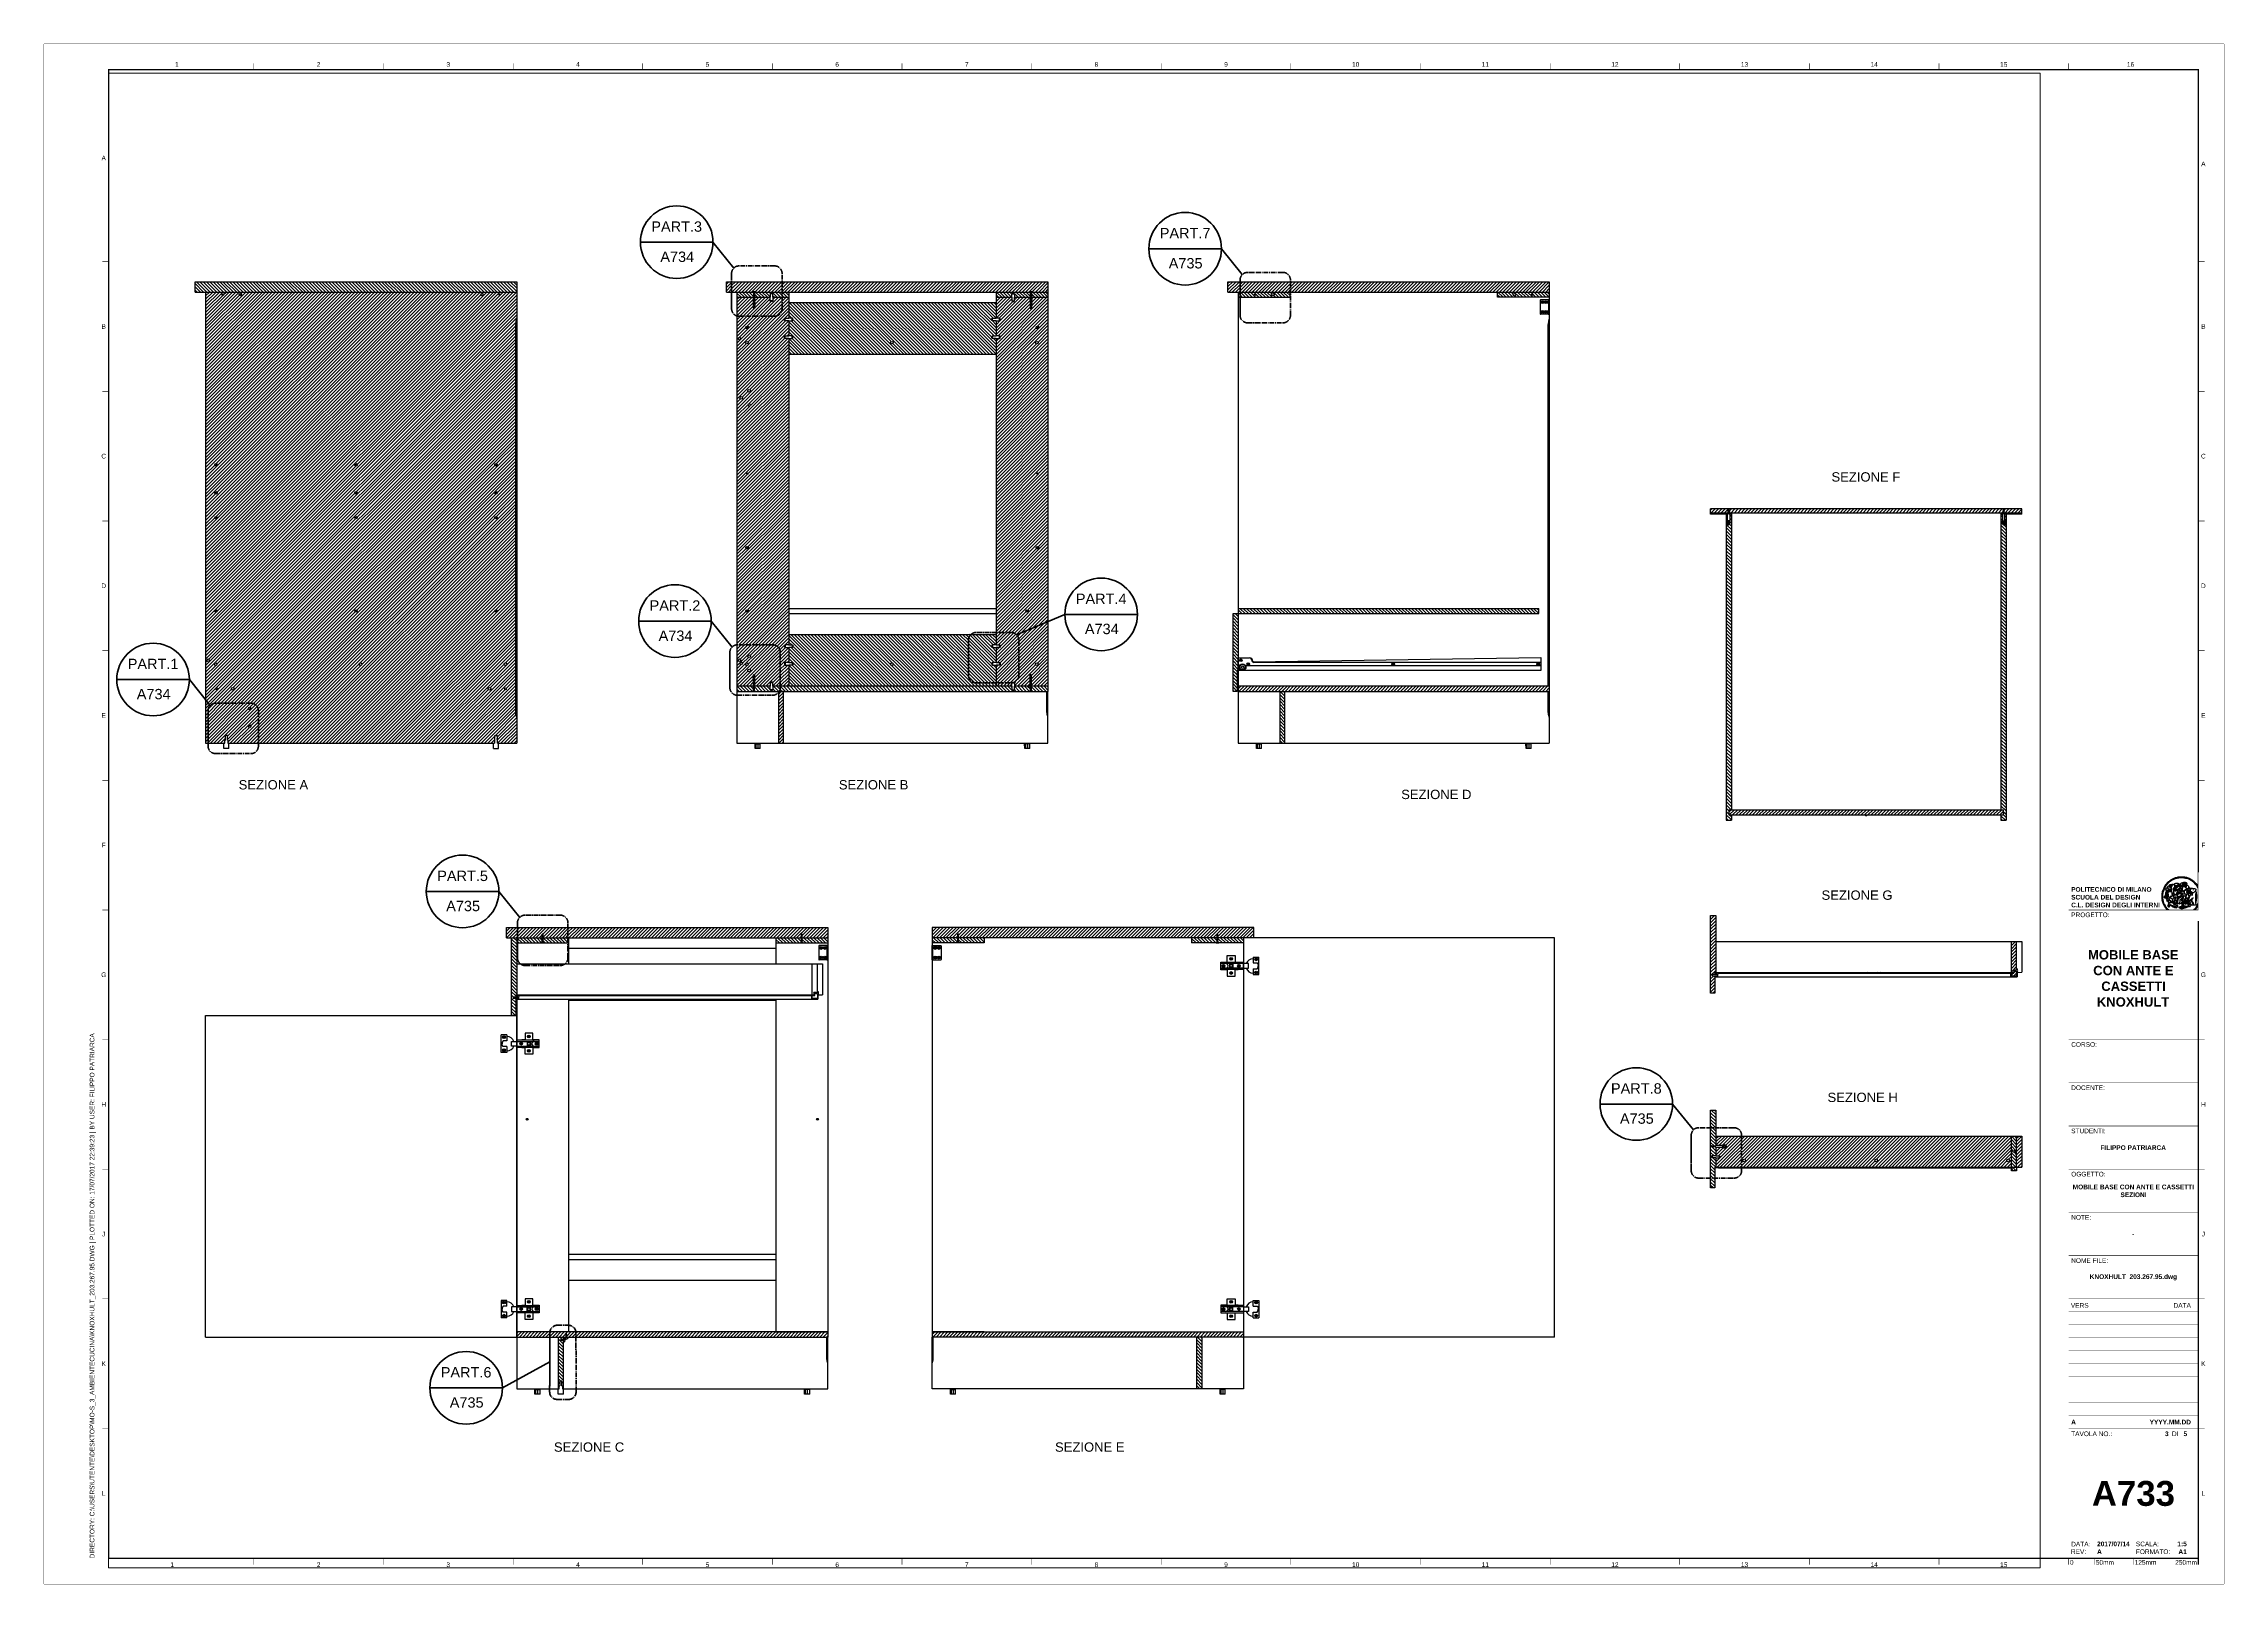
# Paper-space layout 'A733' of a CAD drawing. Header units: inches, sheet in millimetres. Extents: x 0 to 841, y 0 to 594.
# The model-space entities are those that its viewports show. They can reach past a viewport. Long polylines and large blocks are cut down to what shows.
import ezdxf
from ezdxf.enums import TextEntityAlignment as Align

# ---------------------------------------------------------------- set-up
doc = ezdxf.new("R2010")
doc.units = ezdxf.units.IN
doc.header["$MEASUREMENT"] = 0
doc.set_wipeout_variables(frame=1)
doc.linetypes.add('ACAD_ISO04W100', pattern=[30, 24, -3, 0, -3])
doc.linetypes.add('CENTER2', pattern=[1.125, 0.75, -0.125, 0.125, -0.125])
doc.layers.add('A-SECT A-MCUT', color=7, linetype='Continuous', lineweight=35)
for name, color, linetype in [('assi', 4, 'ACAD_ISO04W100'), ('G-ANNO-LOGO', 3, 'Continuous'), ('G-ANNO-TEXT', 3, 'Continuous'), ('G-ANNO-TTLB', 3, 'Continuous'), ('viti', 6, 'Continuous')]:
    doc.layers.add(name, color=color, linetype=linetype)
doc.layers.add('G-ANNO-NPLT', color=210, linetype='Continuous', plot=False)
doc.styles.add('ARIAL', font='arial.ttf')
doc.styles.add('ARIAL-BOLD', font='')
doc.styles.add('E-ARIAL', font='arial.ttf')
doc.styles.get('ARIAL-BOLD').set_extended_font_data('Arial', bold=True)
pattern_1 = [(135, (240.64746, -335.94705), (-0.31819805, -0.31819805), [])]

# ---------------------------------------------------------------- blocks, each defined once
blk = doc.blocks.new('A1_GRID_LAYOUT')
at = {"layer": 'G-ANNO-NPLT', "const_width": 0.18}
for points in [[(841, 594), (0, 594)], [(0, 0), (0, 594)], [(841, 0), (841, 594)], [(841, 0), (0, 0)]]:
    blk.add_lwpolyline(points, dxfattribs=at)
at = {"layer": 'G-ANNO-TTLB', "const_width": 0.5, "flags": 128}
blk.add_lwpolyline([(25, 584), (25, 10), (831, 10), (831, 584)], close=True, dxfattribs=at)
at = {"layer": 'G-ANNO-TTLB', "const_width": 0.18, "flags": 128}
for points in [[(81, 586.5), (81, 584)], [(131, 586.5), (131, 584)], [(181, 586.5), (181, 584)], [(231, 586.5), (231, 584)], [(281, 586.5), (281, 584)], [(331, 586.5), (331, 584)], [(381, 586.5), (381, 584)], [(431, 586.5), (431, 584)], [(481, 586.5), (481, 584)], [(531, 586.5), (531, 584)], [(581, 586.5), (581, 584)], [(631, 586.5), (631, 584)], [(681, 586.5), (681, 584)], [(731, 586.5), (731, 584)], [(781, 586.5), (781, 584)], [(0, 578.5), (0, 576)], [(25, 510), (22.5, 510)], [(833.5, 510), (831, 510)], [(25, 460), (22.5, 460)], [(833.5, 460), (831, 460)], [(25, 410), (22.5, 410)], [(833.5, 410), (831, 410)], [(25, 360), (22.5, 360)], [(833.5, 360), (831, 360)], [(25, 310), (22.5, 310)], [(833.5, 310), (831, 310)], [(25, 260), (22.5, 260)], [(833.5, 260), (831, 260)], [(25, 210), (22.5, 210)], [(833.5, 210), (831, 210)], [(25, 160), (22.5, 160)], [(833.5, 160), (831, 160)], [(25, 110), (22.5, 110)], [(833.5, 110), (831, 110)], [(833.5, 110), (831, 110)], [(25, 60), (22.5, 60)], [(833.5, 60), (831, 60)], [(833.5, 60), (831, 60)], [(81, 10), (81, 7.5)], [(131, 10), (131, 7.5)], [(181, 10), (181, 7.5)], [(231, 10), (231, 7.5)], [(281, 10), (281, 7.5)], [(331, 10), (331, 7.5)], [(381, 10), (381, 7.5)], [(431, 10), (431, 7.5)], [(481, 10), (481, 7.5)], [(531, 10), (531, 7.5)], [(581, 10), (581, 7.5)], [(631, 10), (631, 7.5)], [(681, 10), (681, 7.5)], [(731, 10), (731, 7.5)], [(781, 10), (781, 7.5)]]:
    blk.add_lwpolyline(points, dxfattribs=at)
at = {"layer": 'G-ANNO-TTLB', "const_width": 0.18}
blk.add_lwpolyline([(716.5, 10), (776.5, 10)], dxfattribs=at)
at = {"layer": 'G-ANNO-TEXT', "style": 'ARIAL'}
for s, p in [('1', (51.35, 586.07)), ('2', (106, 586.07)), ('3', (156, 586.07)), ('4', (206, 586.07)), ('5', (256, 586.07)), ('6', (306, 586.07)), ('7', (356, 586.07)), ('8', (406, 586.07)), ('9', (456, 586.07)), ('10', (506, 586.07)), ('11', (556, 586.07)), ('12', (606, 586.07)), ('13', (656, 586.07)), ('14', (706, 586.07)), ('15', (756, 586.07)), ('16', (804.89, 586.07)), ('A', (23.09, 549.98)), ('A', (832.98, 547.71)), ('B', (23.09, 485)), ('B', (832.98, 485)), ('C', (23.09, 435)), ('C', (832.98, 435)), ('D', (23.09, 385)), ('D', (832.98, 385)), ('E', (23.09, 335)), ('E', (832.98, 335)), ('F', (23.09, 285)), ('F', (832.98, 285)), ('G', (23.09, 235)), ('G', (832.98, 235)), ('H', (23.09, 185)), ('H', (832.98, 185)), ('J', (23.09, 135)), ('J', (832.98, 135)), ('K', (23.09, 85)), ('K', (832.98, 85)), ('L', (23.09, 35)), ('L', (832.98, 35)), ('2', (106, 7.51)), ('3', (156, 7.51)), ('6', (306, 7.51)), ('8', (406, 7.51)), ('9', (456, 7.51)), ('10', (506, 7.51)), ('12', (606, 7.51)), ('13', (656, 7.51)), ('1', (49.49, 7.51)), ('4', (206, 7.51)), ('5', (256, 7.51)), ('7', (356, 7.51)), ('11', (556, 7.51)), ('14', (706, 7.51)), ('15', (756, 7.51))]:
    blk.add_text(s, height=1.8, dxfattribs=at).set_placement(p, align=Align.MIDDLE_CENTER)
at = {"layer": 'G-ANNO-TEXT', "insert": (17.7, 9.95), "char_height": 1.8, "attachment_point": 1, "rotation": 90, "style": 'ARIAL'}
blk.add_mtext_dynamic_manual_height_columns('DIRECTORY: C:\\\\USERS\\\\UTENTE\\\\DESKTOP\\\\MO-S_3_AMBIENTECUCINA\\\\KNOXHULT_203.267.95.DWG | PLOTTED ON: 17/07/2017 22:39:23 | BY USER: FILIPPO PATRIARCA', width=412.209, gutter_width=9, heights=[0], dxfattribs=at)
blk = doc.blocks.new('logoPolimi')
for p, q in [((-2.37, 0.12), (-2.16, 0.11)), ((-2.37, 0.01), (-2.16, 0.01)), ((-2.36, 0.23), (-2.15, 0.21)), ((-2.35, 0.34), (-2.14, 0.31)), ((-2.33, 0.45), (-2.12, 0.41)), ((-2.3, 0.55), (-2.1, 0.51)), ((-2.28, 0.66), (-2.07, 0.6)), ((-2.24, 0.77), (-2.04, 0.7)), ((-2.2, 0.87), (-2.01, 0.79)), ((-2.16, 0.97), (-1.97, 0.89)), ((-2.11, 1.07), (-1.93, 0.98)), ((-2.06, 1.17), (-1.88, 1.07)), ((-2.01, 1.26), (-1.83, 1.15)), ((-1.94, 1.36), (-1.77, 1.24)), ((-1.88, 1.45), (-1.71, 1.32)), ((-1.84, 0.03), (-1.82, 0.35)), ((-1.81, 1.53), (-1.65, 1.4)), ((-1.74, 1.61), (-1.58, 1.47)), ((-1.73, 0.59), (-1.73, 0.59)), ((-1.73, 0.59), (-1.73, 0.59)), ((-1.66, 1.69), (-1.51, 1.54)), ((-1.65, 0.57), (-1.65, 0.57)), ((-1.59, 1.12), (-1.59, 1.12)), ((-1.58, 1.77), (-1.44, 1.61)), ((-1.51, 0.55), (-1.51, 0.55)), ((-1.51, 0.55), (-1.51, 0.55)), ((-1.49, 1.84), (-1.36, 1.68)), ((-1.41, 1.91), (-1.28, 1.74)), ((-1.32, 1.97), (-1.2, 1.8)), ((-1.31, 0.79), (-1.21, 0.75)), ((-1.21, 0.75), (-1.31, 0.79)), ((-1.21, 0.75), (-1.31, 0.79)), ((-1.22, 2.03), (-1.11, 1.85)), ((-1.21, 0.75), (-1.21, 0.75)), ((-1.21, 0.75), (-1.21, 0.75)), ((-1.19, 0.76), (-1.19, 0.76)), ((-1.19, 0.76), (-1.19, 0.76)), ((-1.17, 0.99), (-1.18, 0.99)), ((-1.18, 0.99), (-1.17, 0.99)), ((-1.16, 0.57), (-1.16, 0.57)), ((-1.16, 0.57), (-1.16, 0.57)), ((-1.13, 2.09), (-1.03, 1.9)), ((-1.1, 0.01), (-0.99, 0.06)), ((-0.99, 0.06), (-1.1, 0.01)), ((-0.99, 0.06), (-1.1, 0.01)), ((-1.03, 2.14), (-0.94, 1.95)), ((-0.99, 0.06), (-0.99, 0.06)), ((-0.99, 0.06), (-0.99, 0.06)), ((-0.97, 0.79), (-0.98, 0.79)), ((-0.89, 0.84), (-0.97, 0.79)), ((-0.97, 0.79), (-0.89, 0.84)), ((-0.96, 1.41), (-0.96, 1.41)), ((-0.96, 1.41), (-0.96, 1.41)), ((-0.93, 2.18), (-0.84, 1.99)), ((-0.89, 0.84), (-0.82, 0.87)), ((-0.82, 0.87), (-0.89, 0.84)), ((-0.89, 0.84), (-0.82, 0.87)), ((-0.88, 0.83), (-0.89, 0.84)), ((-0.85, 1.39), (-0.85, 1.39)), ((-0.85, 1.39), (-0.85, 1.39)), ((-0.84, 0.14), (-0.84, 0.14)), ((-0.83, 2.22), (-0.75, 2.03)), ((-0.77, 1.08), (-0.78, 1.08)), ((-0.78, 1.08), (-0.77, 1.08)), ((-0.61, 1.12), (-0.77, 1.08)), ((-0.77, 1.08), (-0.61, 1.12)), ((-0.77, 1.08), (-0.61, 1.12)), ((-0.75, 1.3), (-0.76, 1.29)), ((-0.76, 1.29), (-0.75, 1.3)), ((-0.72, 2.26), (-0.66, 2.06)), ((-0.65, 0.99), (-0.7, 0.96)), ((-0.69, 0.18), (-0.68, 0.18)), ((-0.66, 0.93), (-0.66, 0.93)), ((-0.66, 0.93), (-0.64, 0.93)), ((-0.66, 0.93), (-0.66, 0.93)), ((-0.66, 0.93), (-0.66, 0.93)), ((-0.63, 1.01), (-0.63, 1.01)), ((-0.63, 1.01), (-0.62, 1.01)), ((-0.63, 0.66), (-0.63, 0.66)), ((-0.61, 2.29), (-0.56, 2.09)), ((-0.6, 1.12), (-0.61, 1.12)), ((-0.61, 1.12), (-0.6, 1.12)), ((-0.61, 1.12), (-0.6, 1.12)), ((-0.61, 0.86), (-0.57, 0.85)), ((-0.57, 0.85), (-0.61, 0.86)), ((-0.61, 0.86), (-0.57, 0.85)), ((-0.53, 1.08), (-0.6, 1.12)), ((-0.6, 1.12), (-0.6, 1.11)), ((-0.6, 1.12), (-0.53, 1.08)), ((-0.57, 0.8), (-0.59, 0.8)), ((-0.57, 0.85), (-0.53, 0.84)), ((-0.57, 0.85), (-0.57, 0.85)), ((-0.57, 0.85), (-0.57, 0.85)), ((-0.57, 0.85), (-0.53, 0.84)), ((-0.56, 0.29), (-0.49, 0.48)), ((-0.56, 0.14), (-0.56, 0.29)), ((-0.5, 0.11), (-0.56, 0.14)), ((-0.53, 0.84), (-0.51, 0.84)), ((-0.53, 0.84), (-0.51, 0.84)), ((-0.53, 0.84), (-0.53, 0.84)), ((-0.51, 2.32), (-0.46, 2.11)), ((-0.51, 0.11), (-0.51, 0.11)), ((-0.51, 0.11), (-0.51, 0.11)), ((-0.34, 0.33), (-0.5, 0.11)), ((-0.49, 0.48), (-0.41, 0.55)), ((-0.42, 0.8), (-0.47, 0.79)), ((-0.42, 0.8), (-0.47, 0.79)), ((-0.47, 0.79), (-0.45, 0.76)), ((-0.47, 0.79), (-0.45, 0.76)), ((-0.45, 1.14), (-0.42, 1.11)), ((-0.42, 1.26), (-0.36, 1.22)), ((-0.41, 0.55), (-0.34, 0.49)), ((-0.4, 2.34), (-0.36, 2.13)), ((-0.4, 1.37), (-0.38, 1.38)), ((-0.39, 1.37), (-0.4, 1.37)), ((-0.35, 1.33), (-0.4, 1.37)), ((-0.39, 1.24), (-0.4, 1.23)), ((-0.38, 1.14), (-0.38, 1.14)), ((-0.34, 0.49), (-0.09, 0.48)), ((-0.16, 0.32), (-0.34, 0.33)), ((-0.14, 0.32), (-0.31, 0.34)), ((-0.29, 2.35), (-0.26, 2.14)), ((-0.28, 1.3), (-0.29, 1.3)), ((-0.28, 1.3), (-0.28, 1.3)), ((-0.18, 2.36), (-0.16, 2.15)), ((-0.16, 1.24), (-0.16, 1.25)), ((-0.16, 1.25), (-0.16, 1.25)), ((-0.16, 0.49), (-0.14, 0.64)), ((-0.06, 0.27), (-0.16, 0.32)), ((-0.1, 0.88), (-0.09, 0.87)), ((-0.08, 1.37), (-0.08, 1.38)), ((-0.08, 1.23), (-0.05, 1.21)), ((-0.05, 1.21), (-0.08, 1.23)), ((-0.08, 1.23), (-0.05, 1.21)), ((-0.07, 2.37), (-0.06, 2.16)), ((-0.03, 0.26), (-0.06, 0.27)), ((-0.05, 1.21), (-0.04, 1.21)), ((-0.04, 1.21), (-0.05, 1.21)), ((-0.04, 1.21), (-0.04, 1.21)), ((-0.04, 1.21), (-0.04, 1.21)), ((-0.04, 0.48), (-0.03, 0.26)), ((0.03, 1.15), (0.03, 1.15)), ((0.03, 0.66), (0.03, 0.67)), ((0.04, 2.37), (0.04, 2.16)), ((0.07, 0.58), (0.07, 0.57)), ((0.1, 1.18), (0.1, 1.18)), ((0.1, 0.84), (0.1, 0.84)), ((0.13, 1.32), (0.17, 1.19)), ((0.15, 2.36), (0.14, 2.16)), ((0.14, 0.71), (0.34, 0.65)), ((0.31, 0.56), (0.17, 0.63)), ((0.26, 2.36), (0.24, 2.15)), ((0.27, 1.61), (0.27, 1.61)), ((0.27, 1.61), (0.27, 1.61)), ((0.27, 1.61), (0.27, 1.61)), ((0.29, 1.29), (0.29, 1.29)), ((0.29, 1.29), (0.29, 1.29)), ((0.29, 1.29), (0.29, 1.29)), ((0.29, 1.29), (0.29, 1.29)), ((0.33, 0.49), (0.34, 0.49)), ((0.33, 0.03), (0.35, 0.03)), ((0.33, 0.03), (0.35, 0.03)), ((0.37, 2.34), (0.34, 2.13)), ((0.34, 0.65), (0.34, 0.64)), ((0.35, 0.03), (0.57, 0.06)), ((0.35, 0.03), (0.57, 0.06)), ((0.35, 0.03), (0.35, 0.03)), ((0.35, 0.03), (0.35, 0.03)), ((0.38, 1.36), (0.37, 1.35)), ((0.38, 0.34), (0.37, 0.34)), ((0.38, 0.34), (0.38, 0.34)), ((0.43, 0.67), (0.39, 0.64)), ((0.48, 2.32), (0.44, 2.12)), ((0.49, 1.05), (0.51, 1.13)), ((0.51, 1.13), (0.49, 1.05)), ((0.49, 1.05), (0.51, 1.13)), ((0.51, 1.31), (0.5, 1.29)), ((0.51, 1.13), (0.52, 1.23)), ((0.52, 1.23), (0.51, 1.23)), ((0.51, 1.23), (0.52, 1.23)), ((0.52, 1.23), (0.51, 1.13)), ((0.51, 1.13), (0.52, 1.23)), ((0.52, 1.24), (0.6, 1.37)), ((0.52, 1.23), (0.6, 1.36)), ((0.6, 1.36), (0.52, 1.23)), ((0.52, 1.23), (0.52, 1.23)), ((0.52, 1.23), (0.52, 1.24)), ((0.52, 1.23), (0.52, 1.23)), ((0.55, 1.07), (0.53, 1.06)), ((0.53, 1.04), (0.53, 1.06)), ((0.53, 1.05), (0.53, 1.04)), ((0.59, 2.3), (0.54, 2.09)), ((0.54, 0.3), (0.63, 0.32)), ((0.54, -0.08), (0.61, 0.06)), ((0.61, 0.06), (0.54, -0.08)), ((0.54, -0.08), (0.61, 0.06)), ((0.56, 0.19), (0.59, 0.21)), ((0.57, 1.07), (0.57, 1.07)), ((0.57, 1.07), (0.57, 1.07)), ((0.57, 1.07), (0.57, 1.07)), ((0.57, 1.07), (0.57, 1.07)), ((0.57, 1.07), (0.57, 1.07)), ((0.57, 1.07), (0.57, 1.07)), ((0.57, 1.07), (0.57, 1.07)), ((0.58, 0.3), (0.59, 0.29)), ((0.59, 0.78), (0.59, 0.79)), ((0.59, 0.79), (0.59, 0.79)), ((0.59, 0.79), (0.59, 0.79)), ((0.59, 0.79), (0.59, 0.78)), ((0.61, 0.06), (0.6, 0.07)), ((0.6, 0.07), (0.61, 0.06)), ((0.61, 0.06), (0.61, 0.07)), ((0.62, 0.21), (0.65, 0.22)), ((0.69, 2.27), (0.63, 2.07)), ((0.64, 1.37), (0.65, 1.37)), ((0.69, 0.86), (0.68, 0.86)), ((0.68, 0.86), (0.69, 0.86)), ((0.68, 0.76), (0.68, 0.76)), ((0.8, 2.23), (0.73, 2.03)), ((0.76, 0.26), (0.76, 0.26)), ((0.9, 2.19), (0.82, 2)), ((0.82, 0.35), (0.84, 0.36)), ((0.82, 0.35), (0.82, 0.35)), ((0.84, 0.36), (0.84, 0.37)), ((0.85, 0.34), (1.05, 0.35)), ((1, 2.15), (0.91, 1.96)), ((0.93, 1.05), (0.93, 1.05)), ((0.93, 1.05), (0.93, 1.05)), ((0.93, 1.05), (0.93, 1.04)), ((0.93, 1.05), (0.93, 1.05)), ((0.97, 0.66), (0.96, 0.66)), ((1.01, 0.97), (0.98, 0.96)), ((1.1, 2.1), (1, 1.91)), ((1.2, 2.04), (1.09, 1.86)), ((1.17, 0.96), (1.17, 0.95)), ((1.17, 0.95), (1.17, 0.95)), ((1.29, 1.99), (1.18, 1.81)), ((1.38, 1.92), (1.26, 1.75)), ((1.34, 0.37), (1.26, 0.04)), ((1.27, 0.37), (1.27, 0.38)), ((1.28, 0.95), (1.28, 0.95)), ((1.47, 1.86), (1.34, 1.69)), ((1.37, 0.73), (1.46, 0.81)), ((1.41, 0.4), (1.41, 0.41)), ((1.56, 1.79), (1.42, 1.63)), ((1.64, 1.71), (1.49, 1.56)), ((1.49, 0.9), (1.57, 0.92)), ((1.72, 1.63), (1.56, 1.49)), ((1.67, 0.6), (1.57, 0.53)), ((1.79, 1.55), (1.63, 1.41)), ((1.86, 1.47), (1.7, 1.34)), ((1.93, 1.38), (1.76, 1.26)), ((1.99, 1.29), (1.81, 1.17)), ((2.05, 1.19), (1.87, 1.09)), ((2.1, 1.1), (1.92, 1)), ((2.15, 1), (1.96, 0.91)), ((2.19, 0.9), (2, 0.82)), ((2.23, 0.79), (2.04, 0.72)), ((2.27, 0.69), (2.07, 0.63)), ((2.3, 0.58), (2.09, 0.53)), ((2.32, 0.47), (2.12, 0.43)), ((2.34, 0.37), (2.13, 0.33)), ((2.36, 0.26), (2.15, 0.23)), ((2.37, 0.15), (2.16, 0.13)), ((2.37, 0.04), (2.16, 0.03)), ((-2.37, -0.1), (-2.16, -0.09)), ((-2.36, -0.21), (-2.15, -0.19)), ((-2.35, -0.32), (-2.14, -0.29)), ((-2.33, -0.43), (-2.12, -0.39)), ((-2.31, -0.54), (-2.1, -0.49)), ((-2.28, -0.65), (-2.08, -0.59)), ((-2.25, -0.75), (-2.05, -0.69)), ((-2.21, -0.86), (-2.02, -0.78)), ((-2.17, -0.96), (-1.98, -0.87)), ((-2.12, -1.06), (-1.93, -0.96)), ((-2.07, -1.16), (-1.89, -1.05)), ((-2.04, -0.15), (-1.97, -0.2)), ((-2.01, -1.25), (-1.84, -1.14)), ((-1.95, -1.34), (-1.78, -1.22)), ((-1.89, -1.43), (-1.72, -1.31)), ((-1.82, -1.52), (-1.66, -1.38)), ((-1.75, -1.6), (-1.59, -1.46)), ((-1.67, -1.68), (-1.52, -1.53)), ((-1.58, -0.12), (-1.6, -0.18)), ((-1.6, -0.18), (-1.58, -0.28)), ((-1.57, -0.54), (-1.59, -0.54)), ((-1.59, -0.54), (-1.59, -0.54)), ((-1.59, -1.76), (-1.45, -1.6)), ((-1.56, -0.32), (-1.56, -0.31)), ((-1.56, -0.31), (-1.56, -0.31)), ((-1.53, -0.65), (-1.53, -0.65)), ((-1.53, -0.65), (-1.53, -0.65)), ((-1.51, -1.83), (-1.37, -1.67)), ((-1.48, -0.86), (-1.48, -0.85)), ((-1.42, -0.37), (-1.42, -0.37)), ((-1.42, -1.9), (-1.29, -1.73)), ((-1.38, -0.46), (-1.38, -0.46)), ((-1.33, -1.96), (-1.21, -1.79)), ((-1.31, -0.24), (-1.31, -0.23)), ((-1.31, -0.23), (-1.31, -0.24)), ((-1.24, -2.02), (-1.13, -1.84)), ((-1.23, -0.19), (-1.23, -0.19)), ((-1.23, -0.19), (-1.23, -0.19)), ((-1.23, -0.19), (-1.23, -0.19)), ((-1.23, -0.19), (-1.23, -0.19)), ((-1.14, -2.08), (-1.04, -1.89)), ((-1.04, -2.13), (-0.95, -1.94)), ((-1.01, -0.39), (-1.02, -0.39)), ((-1.02, -0.39), (-1.01, -0.39)), ((-1.02, -0.7), (-1.02, -0.7)), ((-1.02, -0.7), (-1.02, -0.7)), ((-1.02, -0.7), (-1.02, -0.7)), ((-0.94, -2.18), (-0.86, -1.98)), ((-0.84, -2.22), (-0.77, -2.02)), ((-0.79, -0.51), (-0.83, -0.58)), ((-0.83, -0.58), (-0.79, -0.51)), ((-0.83, -0.58), (-0.79, -0.51)), ((-0.78, -1.05), (-0.83, -0.94)), ((-0.83, -0.94), (-0.78, -1.05)), ((-0.83, -0.94), (-0.83, -0.94)), ((-0.83, -0.94), (-0.78, -1.05)), ((-0.82, -1.23), (-0.82, -1.23)), ((-0.82, -1.23), (-0.77, -1.23)), ((-0.77, -1.23), (-0.82, -1.23)), ((-0.82, -1.23), (-0.82, -1.23)), ((-0.77, -1.23), (-0.82, -1.23)), ((-0.75, -0.96), (-0.8, -0.89)), ((-0.8, -0.89), (-0.79, -0.92)), ((-0.79, -0.92), (-0.8, -0.89)), ((-0.8, -0.89), (-0.75, -0.96)), ((-0.79, -0.92), (-0.8, -0.89)), ((-0.8, -0.89), (-0.8, -0.89)), ((-0.8, -0.89), (-0.75, -0.96)), ((-0.79, -0.92), (-0.78, -0.95)), ((-0.78, -0.95), (-0.79, -0.92)), ((-0.78, -0.95), (-0.79, -0.92)), ((-0.77, -0.49), (-0.78, -0.48)), ((-0.78, -0.48), (-0.77, -0.49)), ((-0.78, -0.95), (-0.76, -1)), ((-0.76, -1), (-0.78, -0.95)), ((-0.76, -1), (-0.78, -0.95)), ((-0.71, -0.89), (-0.75, -0.87)), ((-0.75, -0.87), (-0.71, -0.89)), ((-0.75, -0.87), (-0.71, -0.89)), ((-0.72, -1.01), (-0.75, -0.96)), ((-0.75, -0.96), (-0.72, -1.01)), ((-0.75, -0.96), (-0.72, -1.01)), ((-0.74, -2.25), (-0.67, -2.05)), ((-0.64, -0.93), (-0.71, -0.89)), ((-0.71, -0.89), (-0.64, -0.93)), ((-0.71, -0.89), (-0.64, -0.93)), ((-0.66, -0.53), (-0.66, -0.53)), ((-0.66, -0.53), (-0.66, -0.53)), ((-0.66, -0.53), (-0.66, -0.53)), ((-0.63, -2.29), (-0.57, -2.08)), ((-0.52, -2.31), (-0.48, -2.11)), ((-0.39, -0.81), (-0.51, -0.69)), ((-0.51, -1.04), (-0.5, -1.04)), ((-0.48, -0.42), (-0.48, -0.42)), ((-0.48, -0.42), (-0.48, -0.42)), ((-0.48, -0.42), (-0.48, -0.42)), ((-0.42, -2.33), (-0.38, -2.13)), ((-0.41, -0.51), (-0.41, -0.51)), ((-0.38, -0.05), (-0.39, -0.12)), ((-0.39, -0.12), (-0.37, -0.1)), ((-0.35, -0.14), (-0.37, -0.08)), ((-0.37, -0.09), (-0.37, -0.09)), ((-0.33, -0.12), (-0.35, -0.14)), ((-0.32, -0.14), (-0.35, -0.14)), ((-0.35, -0.18), (-0.34, -0.22)), ((-0.34, -0.08), (-0.29, -0.16)), ((-0.34, -0.22), (-0.34, -0.22)), ((-0.27, -0.17), (-0.32, -0.14)), ((-0.31, -2.35), (-0.28, -2.14)), ((-0.25, -0.91), (-0.26, -0.9)), ((-0.26, -1.29), (0.1, -1.2)), ((0.1, -1.2), (-0.26, -1.29)), ((0.08, -1.4), (-0.26, -1.29)), ((-0.26, -1.29), (0.08, -1.4)), ((-0.26, -1.38), (-0.26, -1.29)), ((-0.26, -1.29), (-0.26, -1.29)), ((-0.26, -1.29), (-0.26, -1.38)), ((-0.26, -1.29), (0.08, -1.4)), ((-0.26, -1.29), (-0.26, -1.29)), ((0.08, -1.49), (-0.26, -1.38)), ((-0.26, -1.38), (0.09, -1.49)), ((-0.2, -2.36), (-0.18, -2.15)), ((-0.14, -0.15), (-0.16, -0.13)), ((-0.11, -0.04), (-0.12, -0.05)), ((-0.09, -2.37), (-0.08, -2.16)), ((-0.04, -0.41), (-0.01, -0.44)), ((-0.01, -0.44), (-0.04, -0.41)), ((-0.04, -0.41), (-0.01, -0.44)), ((0.03, -2.37), (0.02, -2.16)), ((0.07, -0.84), (0.07, -0.84)), ((0.07, -0.84), (0.07, -0.84)), ((0.1, -1.2), (0.08, -1.32)), ((0.08, -1.32), (0.13, -1.2)), ((0.08, -1.4), (0.72, -1.22)), ((0.72, -1.22), (0.08, -1.4)), ((0.08, -1.4), (0.72, -1.22)), ((0.72, -1.31), (0.08, -1.49)), ((0.08, -1.44), (0.08, -1.4)), ((0.08, -1.4), (0.08, -1.44)), ((0.08, -1.4), (0.08, -1.49)), ((0.08, -1.49), (0.08, -1.44)), ((0.08, -1.44), (0.08, -1.44)), ((0.08, -1.44), (0.08, -1.45)), ((0.08, -1.45), (0.08, -1.46)), ((0.08, -1.46), (0.08, -1.49)), ((0.1, -1.01), (0.09, -0.86)), ((0.1, -1.01), (0.09, -0.86)), ((0.09, -1.49), (0.72, -1.31)), ((0.1, -1.2), (0.12, -1.04)), ((0.12, -1.04), (0.1, -1.2)), ((0.13, -1.2), (0.1, -1.2)), ((0.1, -1.2), (0.13, -1.2)), ((0.13, -1.2), (0.1, -1.2)), ((0.1, -1.2), (0.1, -1.2)), ((0.11, -0.44), (0.11, -0.44)), ((0.11, -0.44), (0.11, -0.44)), ((0.12, -0.21), (0.12, -0.21)), ((0.12, -0.21), (0.12, -0.21)), ((0.12, -0.21), (0.12, -0.21)), ((0.12, -0.21), (0.12, -0.21)), ((0.12, -0.21), (0.12, -0.21)), ((0.12, -0.21), (0.12, -0.21)), ((0.12, -0.21), (0.12, -0.21)), ((0.12, -0.21), (0.12, -0.21)), ((0.12, -0.21), (0.12, -0.21)), ((0.12, -0.21), (0.12, -0.21)), ((0.12, -0.21), (0.12, -0.21)), ((0.12, -0.21), (0.12, -0.21)), ((0.12, -0.21), (0.12, -0.21)), ((0.12, -0.56), (0.14, -0.53)), ((0.14, -0.53), (0.12, -0.56)), ((0.12, -0.56), (0.14, -0.53)), ((0.12, -1.04), (0.12, -1.04)), ((0.12, -1.04), (0.12, -1.04)), ((0.12, -1.04), (0.12, -1.04)), ((0.14, -2.37), (0.12, -2.16)), ((0.21, -0.99), (0.13, -1.2)), ((0.13, -1.2), (0.21, -0.99)), ((0.36, -1.14), (0.13, -1.2)), ((0.13, -1.2), (0.26, -1.17)), ((0.14, -0.53), (0.16, -0.49)), ((0.16, -0.49), (0.14, -0.53)), ((0.14, -0.53), (0.16, -0.49)), ((0.16, -0.49), (0.16, -0.49)), ((0.16, -0.49), (0.16, -0.49)), ((0.28, -1.19), (0.21, -0.99)), ((0.21, -0.99), (0.31, -1.27)), ((0.25, -2.36), (0.22, -2.15)), ((0.24, -0.17), (0.24, -0.16)), ((0.24, -0.16), (0.24, -0.17)), ((0.25, -0.84), (0.25, -0.88)), ((0.25, -0.88), (0.25, -0.84)), ((0.25, -0.88), (0.25, -0.84)), ((0.25, -0.88), (0.29, -1.17)), ((0.26, -0.88), (0.25, -0.88)), ((0.31, -1.27), (0.25, -0.88)), ((0.26, -1.17), (0.28, -1.16)), ((0.28, -1.16), (0.36, -1.14)), ((0.29, -1.17), (0.28, -1.19)), ((0.35, -2.34), (0.32, -2.14)), ((0.36, -1.14), (0.72, -1.22)), ((0.72, -1.22), (0.36, -1.14)), ((0.46, -2.32), (0.42, -2.12)), ((0.49, -0.31), (0.49, -0.31)), ((0.49, -0.31), (0.49, -0.31)), ((0.5, -0.27), (0.5, -0.27)), ((0.51, -0.27), (0.51, -0.27)), ((0.57, -2.3), (0.52, -2.1)), ((0.68, -2.27), (0.62, -2.07)), ((0.78, -2.24), (0.71, -2.04)), ((0.72, -0.81), (0.75, -0.89)), ((0.72, -1.22), (0.72, -1.31)), ((0.72, -1.31), (0.72, -1.22)), ((0.74, -0.23), (0.74, -0.23)), ((0.74, -0.23), (0.75, -0.24)), ((0.75, -0.23), (0.75, -0.23)), ((0.89, -2.2), (0.81, -2)), ((0.86, -0.25), (0.82, -0.34)), ((0.87, -0.22), (0.86, -0.23)), ((0.87, -0.22), (0.86, -0.25)), ((0.99, -2.15), (0.9, -1.96)), ((0.96, -0.58), (0.96, -0.57)), ((1.09, -2.11), (0.99, -1.92)), ((1.05, -1.05), (1.04, -1.05)), ((1.19, -2.05), (1.08, -1.87)), ((1.28, -2), (1.17, -1.82)), ((1.37, -1.93), (1.25, -1.76)), ((1.31, -0.27), (1.3, -0.26)), ((1.3, -0.26), (1.3, -0.26)), ((1.3, -0.26), (1.3, -0.26)), ((1.3, -0.26), (1.31, -0.27)), ((1.3, -0.26), (1.3, -0.26)), ((1.46, -1.87), (1.33, -1.7)), ((1.54, -1.8), (1.41, -1.64)), ((1.63, -1.72), (1.48, -1.57)), ((1.71, -1.65), (1.55, -1.5)), ((1.78, -1.57), (1.62, -1.43)), ((1.85, -1.48), (1.69, -1.35)), ((1.92, -1.39), (1.75, -1.27)), ((1.98, -1.3), (1.81, -1.19)), ((2.04, -1.21), (1.86, -1.1)), ((2.09, -1.11), (1.91, -1.01)), ((2.14, -1.01), (1.95, -0.92)), ((2.19, -0.91), (1.99, -0.83)), ((2.23, -0.81), (2.03, -0.74)), ((2.26, -0.7), (2.06, -0.64)), ((2.29, -0.6), (2.09, -0.55)), ((2.32, -0.49), (2.11, -0.45)), ((2.34, -0.38), (2.13, -0.35)), ((2.35, -0.27), (2.15, -0.25)), ((2.37, -0.08), (2.16, -0.07)), ((2.36, -0.16), (2.16, -0.15))]:
    blk.add_line(p, q)
for points in [[(-1.9, 0.12), (-1.94, 0.02), (-2.05, -0.09), (-2.05, -0.09)], [(-1.86, 0.38), (-1.86, 0.38), (-1.87, 0.19), (-1.9, 0.12)], [(-1.76, 0.6), (-1.76, 0.6), (-1.84, 0.57), (-1.86, 0.38)], [(-1.86, -0.04), (-1.84, 0.02), (-1.84, 0.03), (-1.84, 0.03)], [(-1.82, 0.78), (-1.83, 0.8), (-1.85, 0.86), (-1.83, 0.88)], [(-1.82, 0.78), (-1.83, 0.8), (-1.85, 0.86), (-1.83, 0.88)], [(-1.83, 0.88), (-1.81, 0.9), (-1.76, 0.96), (-1.76, 0.96)], [(-1.83, 0.88), (-1.81, 0.9), (-1.76, 0.96), (-1.76, 0.96)], [(-1.76, 0.6), (-1.83, 0.7), (-1.78, 0.74), (-1.78, 0.74)], [(-1.78, 0.74), (-1.79, 0.74), (-1.83, 0.7), (-1.76, 0.6)], [(-1.78, 0.74), (-1.8, 0.76), (-1.81, 0.78), (-1.82, 0.78)], [(-1.78, 0.74), (-1.8, 0.76), (-1.81, 0.78), (-1.82, 0.78)], [(-1.82, 0.35), (-1.81, 0.5), (-1.73, 0.59), (-1.73, 0.59)], [(-1.82, -0.19), (-1.73, -0.07), (-1.75, 0.14), (-1.75, 0.3)], [(-1.75, 0.33), (-1.75, 0.17), (-1.73, -0.05), (-1.8, -0.17)], [(-1.78, 0.74), (-1.75, 0.72), (-1.72, 0.69), (-1.68, 0.7)], [(-1.68, 0.7), (-1.72, 0.69), (-1.75, 0.72), (-1.78, 0.74)], [(-1.68, 0.7), (-1.72, 0.69), (-1.75, 0.72), (-1.78, 0.74)], [(-1.78, 0.74), (-1.78, 0.74), (-1.78, 0.74), (-1.78, 0.74)], [(-1.76, 0.96), (-1.68, 1.1), (-1.59, 1.12), (-1.59, 1.12)], [(-1.76, 0.96), (-1.68, 1.1), (-1.6, 1.12), (-1.6, 1.12)], [(-1.73, 0.59), (-1.74, 0.59), (-1.75, 0.6), (-1.76, 0.6)], [(-1.73, 0.59), (-1.74, 0.59), (-1.75, 0.6), (-1.76, 0.6)], [(-1.75, 0.3), (-1.76, 0.47), (-1.65, 0.57), (-1.65, 0.57)], [(-1.65, 0.57), (-1.65, 0.57), (-1.76, 0.5), (-1.75, 0.33)], [(-1.65, 0.57), (-1.68, 0.58), (-1.7, 0.58), (-1.73, 0.59)], [(-1.65, 0.57), (-1.68, 0.58), (-1.7, 0.58), (-1.73, 0.59)], [(-1.5, 0.71), (-1.53, 0.74), (-1.61, 0.71), (-1.68, 0.7)], [(-1.68, 0.7), (-1.61, 0.71), (-1.53, 0.73), (-1.5, 0.71)], [(-1.5, 0.71), (-1.53, 0.73), (-1.61, 0.71), (-1.68, 0.7)], [(-1.51, 0.55), (-1.56, 0.56), (-1.61, 0.56), (-1.65, 0.57)], [(-1.65, 0.57), (-1.61, 0.56), (-1.56, 0.56), (-1.51, 0.55)], [(-1.51, 0.55), (-1.56, 0.56), (-1.61, 0.56), (-1.65, 0.57)], [(-1.59, 1.12), (-1.6, 1.06), (-1.61, 0.99), (-1.61, 0.97)], [(-1.61, 0.97), (-1.61, 0.99), (-1.6, 1.06), (-1.59, 1.12)], [(-1.61, 0.97), (-1.61, 0.99), (-1.6, 1.06), (-1.59, 1.12)], [(-1.61, 0.97), (-1.61, 0.95), (-1.56, 0.88), (-1.54, 0.87)], [(-1.54, 0.87), (-1.56, 0.88), (-1.61, 0.95), (-1.61, 0.97)], [(-1.54, 0.87), (-1.56, 0.88), (-1.61, 0.96), (-1.61, 0.97)], [(-1.59, 1.12), (-1.59, 1.13), (-1.59, 1.15), (-1.58, 1.16)], [(-1.59, 1.12), (-1.59, 1.13), (-1.59, 1.15), (-1.58, 1.16)], [(-1.58, 1.16), (-1.57, 1.21), (-1.52, 1.23), (-1.49, 1.25)], [(-1.58, 1.16), (-1.57, 1.21), (-1.52, 1.23), (-1.49, 1.25)], [(-1.58, 0.36), (-1.58, 0.48), (-1.51, 0.55), (-1.51, 0.55)], [(-1.51, 0.55), (-1.51, 0.55), (-1.58, 0.48), (-1.58, 0.36)], [(-1.51, 0.55), (-1.51, 0.55), (-1.58, 0.48), (-1.58, 0.36)], [(-1.55, 0.04), (-1.55, 0.08), (-1.58, 0.25), (-1.58, 0.36)], [(-1.58, 0.36), (-1.58, 0.25), (-1.55, 0.08), (-1.55, 0.04)], [(-1.58, 0.36), (-1.58, 0.25), (-1.55, 0.08), (-1.55, 0.04)], [(-1.58, -0.12), (-1.57, -0.06), (-1.55, 0.02), (-1.55, 0.04)], [(-1.55, 0.04), (-1.55, 0.02), (-1.57, -0.06), (-1.58, -0.12)], [(-1.55, 0.04), (-1.55, 0.02), (-1.56, -0.04), (-1.57, -0.1)], [(-1.54, 0.87), (-1.52, 0.85), (-1.47, 0.83), (-1.44, 0.83)], [(-1.44, 0.83), (-1.47, 0.83), (-1.52, 0.85), (-1.54, 0.87)], [(-1.45, 0.83), (-1.47, 0.83), (-1.52, 0.85), (-1.54, 0.87)], [(-1.51, 0.55), (-1.33, 0.54), (-1.16, 0.57), (-1.16, 0.57)], [(-1.16, 0.57), (-1.16, 0.57), (-1.33, 0.54), (-1.51, 0.55)], [(-1.16, 0.57), (-1.16, 0.57), (-1.33, 0.54), (-1.51, 0.55)], [(-1.5, 0.71), (-1.46, 0.68), (-1.4, 0.62), (-1.33, 0.66)], [(-1.33, 0.66), (-1.4, 0.62), (-1.46, 0.68), (-1.5, 0.71)], [(-1.33, 0.66), (-1.4, 0.62), (-1.46, 0.68), (-1.5, 0.71)], [(-1.49, 1.25), (-1.46, 1.26), (-1.42, 1.33), (-1.39, 1.36)], [(-1.49, 1.25), (-1.46, 1.27), (-1.43, 1.34), (-1.39, 1.36)], [(-1.31, 0.79), (-1.33, 0.79), (-1.42, 0.83), (-1.45, 0.83)], [(-1.44, 0.83), (-1.42, 0.83), (-1.33, 0.79), (-1.31, 0.79)], [(-1.31, 0.79), (-1.33, 0.79), (-1.42, 0.83), (-1.44, 0.83)], [(-1.35, 1.1), (-1.4, 1.17), (-1.36, 1.23), (-1.29, 1.31)], [(-1.29, 1.31), (-1.36, 1.23), (-1.4, 1.17), (-1.35, 1.1)], [(-1.35, 1.1), (-1.4, 1.17), (-1.36, 1.23), (-1.29, 1.31)], [(-1.39, 1.36), (-1.35, 1.38), (-1.26, 1.4), (-1.19, 1.41)], [(-1.39, 1.36), (-1.35, 1.38), (-1.26, 1.4), (-1.19, 1.41)], [(-1.18, 0.99), (-1.24, 0.97), (-1.3, 1.03), (-1.35, 1.1)], [(-1.35, 1.1), (-1.3, 1.03), (-1.24, 0.97), (-1.18, 0.99)], [(-1.18, 1), (-1.24, 0.97), (-1.3, 1.03), (-1.35, 1.1)], [(-1.33, 0.66), (-1.28, 0.7), (-1.23, 0.73), (-1.21, 0.75)], [(-1.21, 0.75), (-1.23, 0.73), (-1.28, 0.7), (-1.33, 0.66)], [(-1.21, 0.75), (-1.23, 0.73), (-1.28, 0.7), (-1.33, 0.66)], [(-1.29, 1.31), (-1.22, 1.39), (-1.01, 1.41), (-0.96, 1.41)], [(-0.96, 1.41), (-1.01, 1.41), (-1.22, 1.39), (-1.29, 1.31)], [(-1.29, 1.31), (-1.22, 1.39), (-1.01, 1.41), (-0.96, 1.41)], [(-1.24, -0.02), (-1.21, -0.01), (-1.1, 0.01), (-1.1, 0.01)], [(-1.1, 0.01), (-1.1, 0.01), (-1.21, -0.01), (-1.24, -0.02)], [(-1.1, 0.01), (-1.1, 0.01), (-1.21, -0.01), (-1.24, -0.02)], [(-1.21, 0.75), (-1.2, 0.75), (-1.19, 0.76), (-1.19, 0.76)], [(-1.19, 0.76), (-1.19, 0.76), (-1.2, 0.75), (-1.21, 0.75)], [(-1.19, 0.76), (-1.19, 0.76), (-1.2, 0.76), (-1.21, 0.75)], [(-1.19, 1.41), (-1.11, 1.43), (-0.97, 1.41), (-0.97, 1.41)], [(-1.19, 1.41), (-1.12, 1.43), (-0.98, 1.41), (-0.98, 1.41)], [(-1.19, 0.76), (-1.19, 0.77), (-1.18, 0.78), (-1.18, 0.79)], [(-1.18, 0.79), (-1.18, 0.78), (-1.19, 0.77), (-1.19, 0.76)], [(-1.19, 0.76), (-1.19, 0.77), (-1.19, 0.78), (-1.18, 0.79)], [(-1.18, 0.68), (-1.18, 0.68), (-1.19, 0.71), (-1.19, 0.76)], [(-1.19, 0.76), (-1.19, 0.71), (-1.18, 0.68), (-1.18, 0.68)], [(-1.18, 0.68), (-1.18, 0.68), (-1.19, 0.71), (-1.19, 0.76)], [(-1.18, 0.97), (-1.18, 0.97), (-1.18, 0.98), (-1.17, 0.99)], [(-1.17, 0.99), (-1.18, 0.98), (-1.18, 0.97), (-1.18, 0.97)], [(-1.18, 0.97), (-1.18, 0.97), (-1.18, 0.98), (-1.17, 0.99)], [(-1.18, 0.79), (-1.17, 0.86), (-1.18, 0.95), (-1.18, 0.97)], [(-1.18, 0.97), (-1.18, 0.95), (-1.17, 0.86), (-1.18, 0.79)], [(-1.18, 0.79), (-1.17, 0.86), (-1.18, 0.95), (-1.18, 0.97)], [(-1.16, 0.57), (-1.17, 0.6), (-1.18, 0.64), (-1.18, 0.68)], [(-1.18, 0.68), (-1.18, 0.64), (-1.17, 0.6), (-1.16, 0.57)], [(-1.16, 0.57), (-1.17, 0.6), (-1.18, 0.64), (-1.18, 0.68)], [(-1.17, 0.99), (-1.17, 1.03), (-1.16, 1.09), (-1.14, 1.13)], [(-1.09, 0.42), (-1.1, 0.44), (-1.14, 0.48), (-1.16, 0.57)], [(-1.16, 0.57), (-1.14, 0.48), (-1.1, 0.44), (-1.09, 0.42)], [(-1.09, 0.42), (-1.1, 0.44), (-1.14, 0.48), (-1.16, 0.57)], [(-1.14, 1.13), (-1.12, 1.18), (-1.05, 1.31), (-1.05, 1.31)], [(-1.12, 0.46), (-1.12, 0.46), (-1.13, 0.38), (-1.11, 0.26)], [(-1.11, 0.26), (-1.08, 0.14), (-1.05, 0.03), (-1.05, 0.03)], [(-1.02, 0.32), (-1.02, 0.32), (-1.08, 0.4), (-1.09, 0.42)], [(-1.09, 0.42), (-1.08, 0.4), (-1.02, 0.32), (-1.02, 0.32)], [(-1.02, 0.32), (-1.02, 0.32), (-1.08, 0.4), (-1.09, 0.42)], [(-0.98, 0.2), (-0.98, 0.21), (-1.02, 0.32), (-1.02, 0.32)], [(-1.02, 0.32), (-1.02, 0.32), (-0.98, 0.21), (-0.98, 0.2)], [(-0.98, 0.2), (-0.98, 0.21), (-1.02, 0.32), (-1.02, 0.32)], [(-1.01, 0.12), (-1, 0.16), (-0.98, 0.19), (-0.98, 0.2)], [(-0.98, 0.2), (-0.98, 0.19), (-1, 0.16), (-1.01, 0.12)], [(-1.01, 0.12), (-1, 0.16), (-0.98, 0.19), (-0.98, 0.2)], [(-0.99, 0.06), (-1, 0.07), (-1.01, 0.1), (-1.01, 0.12)], [(-1.01, 0.12), (-1.01, 0.1), (-1, 0.07), (-0.99, 0.06)], [(-0.99, 0.06), (-1, 0.07), (-1.01, 0.1), (-1.01, 0.12)], [(-0.99, 0.06), (-0.99, 0.06), (-0.99, 0.06), (-0.98, 0.05)], [(-0.98, 0.05), (-0.99, 0.06), (-0.99, 0.06), (-0.99, 0.06)], [(-0.99, 0.05), (-0.99, 0.06), (-0.99, 0.06), (-0.99, 0.06)], [(-0.95, 0.02), (-0.96, 0.03), (-0.97, 0.04), (-0.99, 0.05)], [(-0.98, 1.41), (-0.98, 1.41), (-0.97, 1.41), (-0.96, 1.41)], [(-0.98, 0.81), (-0.94, 0.85), (-0.92, 0.93), (-0.91, 0.97)], [(-0.91, 0.97), (-0.92, 0.93), (-0.94, 0.85), (-0.98, 0.81)], [(-0.91, 0.97), (-0.92, 0.93), (-0.94, 0.85), (-0.98, 0.81)], [(-0.98, 0.79), (-0.98, 0.81), (-0.98, 0.81), (-0.98, 0.81)], [(-0.98, 0.81), (-0.98, 0.81), (-0.98, 0.81), (-0.98, 0.79)], [(-0.98, 0.81), (-0.98, 0.81), (-0.98, 0.81), (-0.98, 0.79)], [(-0.98, 0.79), (-0.98, 0.79), (-0.98, 0.78), (-0.97, 0.77)], [(-0.98, 0.79), (-0.98, 0.79), (-0.98, 0.78), (-0.97, 0.77)], [(-0.98, 0.05), (-0.97, 0.04), (-0.96, 0.03), (-0.95, 0.02)], [(-0.95, 0.02), (-0.96, 0.03), (-0.97, 0.04), (-0.98, 0.05)], [(-0.97, 1.41), (-0.97, 1.41), (-0.97, 1.41), (-0.96, 1.41)], [(-0.97, 0.77), (-0.96, 0.74), (-0.91, 0.64), (-0.91, 0.57)], [(-0.97, 0.77), (-0.96, 0.74), (-0.91, 0.64), (-0.91, 0.57)], [(-0.96, 1.41), (-0.94, 1.41), (-0.9, 1.41), (-0.85, 1.39)], [(-0.96, 1.41), (-0.94, 1.41), (-0.9, 1.41), (-0.85, 1.39)], [(-0.95, 0.02), (-0.94, 0.01), (-0.92, 0.01), (-0.9, 0.01)], [(-0.9, 0.01), (-0.92, 0.01), (-0.94, 0.01), (-0.95, 0.02)], [(-0.91, 0.01), (-0.92, 0.01), (-0.94, 0.01), (-0.95, 0.02)], [(-0.91, 0.97), (-0.89, 1), (-0.87, 1.01), (-0.84, 1.02)], [(-0.84, 1.02), (-0.87, 1.01), (-0.89, 1), (-0.91, 0.97)], [(-0.84, 1.02), (-0.87, 1.01), (-0.89, 1.01), (-0.91, 0.97)], [(-0.91, 0.57), (-0.91, 0.5), (-0.9, 0.43), (-0.88, 0.37)], [(-0.91, 0.57), (-0.91, 0.5), (-0.9, 0.43), (-0.88, 0.37)], [(-0.87, 0.03), (-0.87, 0.03), (-0.89, 0.01), (-0.91, 0.01)], [(-0.9, 0.01), (-0.89, 0.01), (-0.87, 0.03), (-0.87, 0.03)], [(-0.87, 0.03), (-0.87, 0.03), (-0.89, 0.01), (-0.9, 0.01)], [(-0.88, 0.84), (-0.88, 0.84), (-0.89, 0.79), (-0.88, 0.77)], [(-0.88, 0.77), (-0.89, 0.79), (-0.88, 0.83), (-0.88, 0.83)], [(-0.74, 0.66), (-0.85, 0.67), (-0.88, 0.77), (-0.88, 0.77)], [(-0.88, 0.77), (-0.88, 0.77), (-0.85, 0.67), (-0.74, 0.66)], [(-0.88, 0.37), (-0.86, 0.32), (-0.83, 0.25), (-0.82, 0.25)], [(-0.88, 0.37), (-0.86, 0.32), (-0.83, 0.25), (-0.82, 0.25)], [(-0.87, 0.03), (-0.86, 0.03), (-0.86, 0.05), (-0.86, 0.06)], [(-0.86, 0.06), (-0.86, 0.05), (-0.86, 0.03), (-0.87, 0.03)], [(-0.86, 0.06), (-0.86, 0.05), (-0.86, 0.03), (-0.87, 0.03)], [(-0.85, 1.39), (-0.86, 1.42), (-0.8, 1.45), (-0.8, 1.46)], [(-0.85, 1.39), (-0.86, 1.42), (-0.83, 1.44), (-0.82, 1.45)], [(-0.86, 0.06), (-0.86, 0.07), (-0.86, 0.1), (-0.85, 0.11)], [(-0.85, 0.11), (-0.86, 0.1), (-0.86, 0.07), (-0.86, 0.06)], [(-0.85, 0.11), (-0.86, 0.1), (-0.86, 0.07), (-0.86, 0.06)], [(-0.81, 1.36), (-0.83, 1.37), (-0.84, 1.38), (-0.85, 1.39)], [(-0.85, 1.39), (-0.84, 1.38), (-0.83, 1.37), (-0.81, 1.36)], [(-0.85, 1.39), (-0.84, 1.38), (-0.83, 1.37), (-0.81, 1.36)], [(-0.85, 0.11), (-0.85, 0.12), (-0.84, 0.14), (-0.84, 0.14)], [(-0.84, 0.14), (-0.84, 0.14), (-0.85, 0.12), (-0.85, 0.11)], [(-0.84, 0.14), (-0.84, 0.14), (-0.85, 0.12), (-0.85, 0.11)], [(-0.84, 1.02), (-0.83, 1.03), (-0.81, 1.05), (-0.78, 1.08)], [(-0.78, 1.08), (-0.81, 1.05), (-0.83, 1.03), (-0.84, 1.02)], [(-0.78, 1.08), (-0.81, 1.05), (-0.83, 1.03), (-0.84, 1.02)], [(-0.84, 0.14), (-0.83, 0.15), (-0.81, 0.16), (-0.81, 0.16)], [(-0.81, 0.16), (-0.81, 0.16), (-0.83, 0.15), (-0.84, 0.14)], [(-0.81, 0.16), (-0.81, 0.16), (-0.84, 0.15), (-0.84, 0.14)], [(-0.84, 0.15), (-0.84, 0.15), (-0.84, 0.15), (-0.84, 0.14)], [(-0.84, 0.14), (-0.84, 0.14), (-0.84, 0.14), (-0.84, 0.14)], [(-0.84, 0.14), (-0.84, 0.14), (-0.84, 0.14), (-0.84, 0.14)], [(-0.84, 0.14), (-0.84, 0.14), (-0.84, 0.14), (-0.84, 0.14)], [(-0.82, 1.45), (-0.82, 1.45), (-0.8, 1.45), (-0.8, 1.45)], [(-0.82, 0.87), (-0.82, 0.87), (-0.72, 0.91), (-0.66, 0.93)], [(-0.66, 0.93), (-0.72, 0.91), (-0.82, 0.87), (-0.82, 0.87)], [(-0.82, 0.87), (-0.82, 0.87), (-0.72, 0.91), (-0.66, 0.93)], [(-0.82, 0.25), (-0.8, 0.25), (-0.77, 0.24), (-0.77, 0.23)], [(-0.82, 0.25), (-0.8, 0.25), (-0.78, 0.24), (-0.77, 0.23)], [(-0.76, 1.29), (-0.77, 1.32), (-0.79, 1.34), (-0.81, 1.36)], [(-0.81, 1.36), (-0.79, 1.34), (-0.77, 1.32), (-0.76, 1.29)], [(-0.81, 1.36), (-0.79, 1.34), (-0.77, 1.32), (-0.76, 1.3)], [(-0.81, 0.16), (-0.8, 0.17), (-0.8, 0.17), (-0.79, 0.18)], [(-0.79, 0.18), (-0.8, 0.17), (-0.8, 0.17), (-0.81, 0.16)], [(-0.79, 0.18), (-0.8, 0.17), (-0.8, 0.17), (-0.81, 0.16)], [(-0.8, 1.46), (-0.8, 1.49), (-0.69, 1.51), (-0.69, 1.51)], [(-0.8, 1.46), (-0.8, 1.49), (-0.75, 1.49), (-0.75, 1.49)], [(-0.8, 1.45), (-0.8, 1.45), (-0.8, 1.46), (-0.8, 1.46)], [(-0.79, 0.18), (-0.78, 0.18), (-0.77, 0.16), (-0.77, 0.16)], [(-0.77, 0.16), (-0.77, 0.16), (-0.78, 0.18), (-0.79, 0.18)], [(-0.77, 0.16), (-0.77, 0.16), (-0.78, 0.18), (-0.79, 0.18)], [(-0.78, 1.08), (-0.77, 1.1), (-0.76, 1.13), (-0.75, 1.16)], [(-0.75, 1.16), (-0.76, 1.13), (-0.77, 1.1), (-0.78, 1.08)], [(-0.75, 1.16), (-0.76, 1.13), (-0.77, 1.1), (-0.78, 1.08)], [(-0.77, 0.23), (-0.76, 0.22), (-0.72, 0.2), (-0.71, 0.2)], [(-0.77, 0.23), (-0.76, 0.22), (-0.72, 0.2), (-0.71, 0.2)], [(-0.77, 0.16), (-0.77, 0.16), (-0.74, 0.16), (-0.7, 0.17)], [(-0.7, 0.17), (-0.74, 0.16), (-0.77, 0.16), (-0.77, 0.16)], [(-0.7, 0.17), (-0.74, 0.16), (-0.77, 0.16), (-0.77, 0.16)], [(-0.76, 1.3), (-0.74, 1.25), (-0.73, 1.2), (-0.75, 1.16)], [(-0.75, 1.16), (-0.73, 1.2), (-0.74, 1.25), (-0.76, 1.29)], [(-0.76, 1.29), (-0.74, 1.25), (-0.73, 1.2), (-0.75, 1.16)], [(-0.75, 1.49), (-0.75, 1.52), (-0.69, 1.51), (-0.69, 1.51)], [(-0.7, 1.26), (-0.7, 1.28), (-0.73, 1.28), (-0.75, 1.3)], [(-0.75, 1.3), (-0.73, 1.28), (-0.7, 1.28), (-0.7, 1.26)], [(-0.71, 1.24), (-0.72, 1.25), (-0.73, 1.27), (-0.75, 1.28)], [(-0.63, 0.66), (-0.63, 0.66), (-0.73, 0.66), (-0.74, 0.66)], [(-0.74, 0.66), (-0.73, 0.66), (-0.63, 0.66), (-0.63, 0.66)], [(-0.65, 1.23), (-0.67, 1.24), (-0.71, 1.23), (-0.71, 1.24)], [(-0.71, 0.2), (-0.7, 0.2), (-0.69, 0.19), (-0.69, 0.18)], [(-0.71, 0.2), (-0.7, 0.2), (-0.69, 0.19), (-0.69, 0.18)], [(-0.65, 1.23), (-0.67, 1.24), (-0.7, 1.25), (-0.7, 1.26)], [(-0.7, 1.26), (-0.7, 1.25), (-0.67, 1.24), (-0.65, 1.23)], [(-0.7, 0.17), (-0.69, 0.17), (-0.68, 0.18), (-0.69, 0.18)], [(-0.69, 0.18), (-0.68, 0.18), (-0.69, 0.17), (-0.7, 0.17)], [(-0.69, 0.18), (-0.68, 0.18), (-0.69, 0.17), (-0.7, 0.17)], [(-0.69, 1.51), (-0.69, 1.59), (-0.51, 1.55), (-0.51, 1.55)], [(-0.69, 1.51), (-0.66, 1.55), (-0.66, 1.55), (-0.66, 1.55)], [(-0.66, 0.67), (-0.69, 0.69), (-0.68, 0.72), (-0.68, 0.76)], [(-0.68, 0.76), (-0.68, 0.72), (-0.69, 0.69), (-0.66, 0.67)], [(-0.66, 0.68), (-0.69, 0.69), (-0.68, 0.72), (-0.68, 0.76)], [(-0.68, 0.76), (-0.68, 0.79), (-0.67, 0.82), (-0.66, 0.83)], [(-0.66, 0.83), (-0.67, 0.82), (-0.68, 0.79), (-0.68, 0.76)], [(-0.68, 0.76), (-0.68, 0.79), (-0.67, 0.82), (-0.66, 0.83)], [(-0.68, 0.18), (-0.68, 0.18), (-0.56, 0.15), (-0.51, 0.11)], [(-0.68, 0.18), (-0.68, 0.18), (-0.56, 0.15), (-0.51, 0.11)], [(-0.66, 1.55), (-0.63, 1.57), (-0.51, 1.55), (-0.51, 1.55)], [(-0.62, 0.95), (-0.63, 0.95), (-0.64, 0.94), (-0.66, 0.93)], [(-0.66, 0.93), (-0.64, 0.94), (-0.63, 0.95), (-0.62, 0.95)], [(-0.66, 0.83), (-0.65, 0.85), (-0.61, 0.86), (-0.61, 0.86)], [(-0.61, 0.86), (-0.61, 0.86), (-0.65, 0.84), (-0.66, 0.83)], [(-0.66, 0.83), (-0.65, 0.84), (-0.61, 0.86), (-0.61, 0.86)], [(-0.63, 0.66), (-0.64, 0.67), (-0.65, 0.67), (-0.66, 0.68)], [(-0.63, 0.66), (-0.64, 0.67), (-0.65, 0.67), (-0.66, 0.67)], [(-0.66, 0.67), (-0.65, 0.67), (-0.64, 0.67), (-0.63, 0.66)], [(-0.59, 1.24), (-0.6, 1.23), (-0.63, 1.22), (-0.65, 1.23)], [(-0.65, 1.23), (-0.63, 1.22), (-0.6, 1.23), (-0.59, 1.24)], [(-0.56, 1.24), (-0.56, 1.24), (-0.63, 1.22), (-0.65, 1.23)], [(-0.63, 1.01), (-0.63, 1.01), (-0.64, 1), (-0.65, 0.99)], [(-0.64, 0.93), (-0.64, 0.93), (-0.58, 0.88), (-0.57, 0.85)], [(-0.64, 0.93), (-0.64, 0.93), (-0.58, 0.88), (-0.57, 0.85)], [(-0.6, 1.11), (-0.6, 1.11), (-0.59, 1.05), (-0.63, 1.01)], [(-0.6, 1.11), (-0.6, 1.11), (-0.59, 1.05), (-0.63, 1.01)], [(-0.5, 0.65), (-0.55, 0.61), (-0.6, 0.64), (-0.63, 0.66)], [(-0.5, 0.65), (-0.55, 0.61), (-0.6, 0.64), (-0.63, 0.66)], [(-0.62, 1.01), (-0.62, 1.01), (-0.62, 0.97), (-0.62, 0.95)], [(-0.62, 0.95), (-0.62, 0.97), (-0.62, 1.01), (-0.62, 1.01)], [(-0.56, 1.24), (-0.56, 1.24), (-0.57, 1.25), (-0.59, 1.24)], [(-0.59, 1.24), (-0.57, 1.25), (-0.56, 1.24), (-0.56, 1.24)], [(-0.41, 0.55), (-0.41, 0.55), (-0.59, 0.44), (-0.56, 0.15)], [(-0.52, 0.81), (-0.53, 0.8), (-0.56, 0.79), (-0.57, 0.8)], [(-0.57, 0.01), (-0.57, 0.01), (-0.38, -0.06), (-0.35, -0.15)], [(-0.49, 1.27), (-0.5, 1.26), (-0.53, 1.24), (-0.56, 1.24)], [(-0.52, 1.26), (-0.53, 1.26), (-0.54, 1.22), (-0.56, 1.24)], [(-0.56, 1.24), (-0.54, 1.22), (-0.53, 1.26), (-0.52, 1.26)], [(-0.47, 1.06), (-0.49, 1.06), (-0.53, 1.08), (-0.53, 1.08)], [(-0.53, 1.08), (-0.53, 1.08), (-0.49, 1.06), (-0.47, 1.06)], [(-0.53, 0.84), (-0.53, 0.84), (-0.52, 0.81), (-0.52, 0.81)], [(-0.49, 1.27), (-0.5, 1.26), (-0.51, 1.26), (-0.52, 1.26)], [(-0.52, 1.26), (-0.51, 1.26), (-0.5, 1.26), (-0.49, 1.27)], [(-0.51, 0.12), (-0.51, 0.12), (-0.52, 0.19), (-0.49, 0.21)], [(-0.51, 0.19), (-0.51, 0.18), (-0.52, 0.15), (-0.51, 0.14)], [(-0.51, 1.55), (-0.43, 1.57), (-0.43, 1.53), (-0.43, 1.53)], [(-0.51, 1.55), (-0.43, 1.57), (-0.35, 1.51), (-0.35, 1.51)], [(-0.51, 0.84), (-0.51, 0.84), (-0.46, 0.83), (-0.45, 0.83)], [(-0.51, 0.84), (-0.51, 0.84), (-0.46, 0.83), (-0.45, 0.83)], [(-0.42, 0.27), (-0.43, 0.27), (-0.5, 0.2), (-0.51, 0.19)], [(-0.51, 0.14), (-0.51, 0.13), (-0.47, 0.05), (-0.47, 0.04)], [(-0.51, 0.11), (-0.51, 0.11), (-0.51, 0.11), (-0.51, 0.11)], [(-0.51, 0.11), (-0.51, 0.11), (-0.47, 0.1), (-0.46, 0.04)], [(-0.51, 0.11), (-0.51, 0.11), (-0.51, 0.11), (-0.51, 0.11)], [(-0.51, 0.11), (-0.5, 0.11), (-0.5, 0.1), (-0.49, 0.1)], [(-0.47, 0.71), (-0.46, 0.66), (-0.5, 0.65), (-0.5, 0.65)], [(-0.47, 0.71), (-0.46, 0.66), (-0.5, 0.65), (-0.5, 0.65)], [(-0.44, 1.3), (-0.45, 1.3), (-0.47, 1.28), (-0.49, 1.27)], [(-0.49, 1.27), (-0.47, 1.28), (-0.45, 1.3), (-0.44, 1.3)], [(-0.44, 1.3), (-0.45, 1.3), (-0.47, 1.28), (-0.49, 1.27)], [(-0.49, 0.21), (-0.48, 0.21), (-0.47, 0.22), (-0.47, 0.23)], [(-0.49, 0.21), (-0.49, 0.21), (-0.49, 0.21), (-0.49, 0.21)], [(-0.37, -0.09), (-0.37, -0.07), (-0.49, 0.1), (-0.49, 0.1)], [(-0.46, 1.08), (-0.46, 1.07), (-0.46, 1.06), (-0.47, 1.06)], [(-0.47, 1.06), (-0.46, 1.06), (-0.46, 1.07), (-0.46, 1.08)], [(-0.45, 0.76), (-0.44, 0.74), (-0.47, 0.71), (-0.47, 0.71)], [(-0.45, 0.76), (-0.44, 0.74), (-0.47, 0.71), (-0.47, 0.71)], [(-0.47, 0.23), (-0.46, 0.24), (-0.44, 0.27), (-0.42, 0.27)], [(-0.47, 0.04), (-0.47, 0.03), (-0.44, 0.02), (-0.44, 0.01)], [(-0.44, 1.1), (-0.45, 1.1), (-0.46, 1.08), (-0.46, 1.08)], [(-0.46, 1.08), (-0.46, 1.09), (-0.45, 1.1), (-0.44, 1.1)], [(-0.46, 0.04), (-0.46, 0.03), (-0.45, 0.03), (-0.44, 0.02)], [(-0.45, 0.83), (-0.44, 0.83), (-0.39, 0.82), (-0.39, 0.82)], [(-0.45, 0.83), (-0.44, 0.83), (-0.39, 0.82), (-0.39, 0.82)], [(-0.36, 0.68), (-0.36, 0.66), (-0.45, 0.58), (-0.41, 0.55)], [(-0.41, 0.55), (-0.45, 0.58), (-0.4, 0.62), (-0.39, 0.62)], [(-0.41, 1.32), (-0.42, 1.3), (-0.43, 1.3), (-0.44, 1.3)], [(-0.44, 1.3), (-0.43, 1.3), (-0.42, 1.3), (-0.41, 1.32)], [(-0.41, 1.32), (-0.42, 1.3), (-0.43, 1.3), (-0.44, 1.3)], [(-0.42, 1.11), (-0.42, 1.11), (-0.44, 1.1), (-0.44, 1.1)], [(-0.44, 1.1), (-0.44, 1.1), (-0.42, 1.11), (-0.42, 1.11)], [(-0.44, 0.02), (-0.43, 0.01), (-0.44, 0.01), (-0.43, 0)], [(-0.44, 0.01), (-0.43, 0), (-0.43, -0.02), (-0.38, -0.05)], [(-0.43, 1.53), (-0.37, 1.53), (-0.35, 1.5), (-0.35, 1.5)], [(-0.4, 1.12), (-0.4, 1.11), (-0.42, 1.11), (-0.42, 1.11)], [(-0.42, 1.11), (-0.42, 1.11), (-0.4, 1.11), (-0.4, 1.12)], [(-0.39, 0.82), (-0.39, 0.81), (-0.42, 0.8), (-0.42, 0.8)], [(-0.39, 0.82), (-0.39, 0.81), (-0.42, 0.8), (-0.42, 0.8)], [(-0.35, 0.32), (-0.36, 0.31), (-0.41, 0.28), (-0.42, 0.27)], [(-0.42, 0.27), (-0.41, 0.27), (-0.39, 0.28), (-0.38, 0.3)], [(-0.4, 1.37), (-0.4, 1.37), (-0.39, 1.33), (-0.41, 1.32)], [(-0.41, 1.32), (-0.39, 1.33), (-0.4, 1.37), (-0.4, 1.37)], [(-0.4, 1.37), (-0.4, 1.37), (-0.39, 1.33), (-0.41, 1.32)], [(-0.34, 0.49), (-0.35, 0.51), (-0.36, 0.52), (-0.41, 0.55)], [(-0.41, 0.55), (-0.36, 0.52), (-0.35, 0.51), (-0.34, 0.49)], [(-0.38, 1.14), (-0.38, 1.14), (-0.39, 1.12), (-0.4, 1.12)], [(-0.4, 1.12), (-0.39, 1.12), (-0.38, 1.14), (-0.38, 1.14)], [(-0.37, 1.36), (-0.38, 1.36), (-0.38, 1.35), (-0.39, 1.37)], [(-0.39, 0.63), (-0.39, 0.64), (-0.38, 0.65), (-0.36, 0.67)], [(-0.39, 0.62), (-0.38, 0.63), (-0.39, 0.63), (-0.39, 0.63)], [(-0.38, 1.38), (-0.38, 1.38), (-0.38, 1.36), (-0.36, 1.36)], [(-0.38, 1.14), (-0.38, 1.14), (-0.35, 1.11), (-0.35, 1.15)], [(-0.35, 1.14), (-0.35, 1.11), (-0.38, 1.14), (-0.38, 1.14)], [(-0.38, 0.3), (-0.37, 0.31), (-0.34, 0.35), (-0.3, 0.34)], [(-0.35, 1.34), (-0.37, 1.35), (-0.37, 1.36), (-0.37, 1.36)], [(-0.36, 1.36), (-0.36, 1.36), (-0.37, 1.35), (-0.35, 1.34)], [(-0.36, 0.67), (-0.34, 0.68), (-0.35, 0.68), (-0.35, 0.73)], [(-0.35, 0.73), (-0.36, 0.68), (-0.35, 0.69), (-0.36, 0.68)], [(-0.35, 1.5), (-0.33, 1.52), (-0.31, 1.5), (-0.31, 1.5)], [(-0.35, 1.51), (-0.28, 1.52), (-0.25, 1.44), (-0.25, 1.44)], [(-0.28, 1.3), (-0.31, 1.32), (-0.34, 1.34), (-0.35, 1.34)], [(-0.35, 1.34), (-0.34, 1.34), (-0.31, 1.32), (-0.28, 1.3)], [(-0.28, 1.31), (-0.31, 1.32), (-0.31, 1.31), (-0.35, 1.33)], [(-0.3, 1.28), (-0.3, 1.26), (-0.34, 1.18), (-0.35, 1.14)], [(-0.35, 1.15), (-0.34, 1.18), (-0.3, 1.26), (-0.3, 1.28)], [(-0.3, 0.9), (-0.3, 0.9), (-0.34, 0.77), (-0.35, 0.73)], [(-0.35, 0.73), (-0.34, 0.78), (-0.32, 0.79), (-0.32, 0.79)], [(-0.31, 0.34), (-0.31, 0.34), (-0.34, 0.33), (-0.35, 0.32)], [(-0.25, 0.48), (-0.27, 0.49), (-0.33, 0.47), (-0.34, 0.49)], [(-0.34, 0.49), (-0.33, 0.47), (-0.21, 0.46), (-0.18, 0.47)], [(-0.32, 0.79), (-0.33, 0.84), (-0.31, 0.88), (-0.31, 0.88)], [(-0.31, 1.5), (-0.26, 1.48), (-0.25, 1.44), (-0.25, 1.44)], [(-0.31, 0.88), (-0.31, 0.91), (-0.26, 0.94), (-0.26, 0.94)], [(-0.29, 1.3), (-0.29, 1.3), (-0.29, 1.29), (-0.3, 1.28)], [(-0.3, 1.28), (-0.29, 1.29), (-0.29, 1.3), (-0.29, 1.3)], [(-0.3, 1.19), (-0.3, 1.2), (-0.26, 1.22), (-0.26, 1.22)], [(-0.3, 1.19), (-0.3, 1.2), (-0.26, 1.22), (-0.26, 1.22)], [(-0.25, 1.17), (-0.28, 1.17), (-0.29, 1.18), (-0.3, 1.19)], [(-0.25, 1.17), (-0.28, 1.17), (-0.29, 1.19), (-0.3, 1.19)], [(-0.26, 0.94), (-0.26, 0.94), (-0.29, 0.92), (-0.3, 0.9)], [(-0.3, 0.34), (-0.25, 0.33), (-0.15, 0.33), (-0.14, 0.32)], [(-0.25, 1.3), (-0.26, 1.3), (-0.27, 1.3), (-0.28, 1.31)], [(-0.25, 1.3), (-0.26, 1.3), (-0.27, 1.3), (-0.28, 1.3)], [(-0.26, 1.22), (-0.26, 1.22), (-0.22, 1.24), (-0.18, 1.24)], [(-0.26, 1.22), (-0.26, 1.22), (-0.22, 1.24), (-0.18, 1.24)], [(-0.26, 0.94), (-0.23, 1), (-0.18, 0.98), (-0.18, 0.98)], [(-0.18, 0.98), (-0.18, 0.98), (-0.23, 1), (-0.26, 0.94)], [(-0.25, 1.44), (-0.19, 1.42), (-0.22, 1.38), (-0.22, 1.38)], [(-0.25, 1.44), (-0.19, 1.42), (-0.21, 1.33), (-0.22, 1.33)], [(-0.22, 1.33), (-0.22, 1.32), (-0.22, 1.3), (-0.25, 1.3)], [(-0.22, 1.32), (-0.22, 1.32), (-0.22, 1.3), (-0.25, 1.3)], [(-0.22, 1.18), (-0.23, 1.17), (-0.23, 1.17), (-0.25, 1.17)], [(-0.22, 1.18), (-0.23, 1.17), (-0.23, 1.17), (-0.25, 1.17)], [(-0.18, 0.47), (-0.18, 0.47), (-0.23, 0.46), (-0.25, 0.48)], [(-0.22, 1.38), (-0.18, 1.35), (-0.21, 1.33), (-0.22, 1.32)], [(-0.21, 1.18), (-0.21, 1.19), (-0.22, 1.18), (-0.22, 1.18)], [(-0.21, 1.18), (-0.21, 1.18), (-0.22, 1.18), (-0.22, 1.18)], [(-0.22, 0.88), (-0.21, 0.91), (-0.19, 0.95), (-0.17, 0.96)], [(-0.17, 0.96), (-0.19, 0.95), (-0.21, 0.91), (-0.22, 0.88)], [(-0.22, 0.88), (-0.21, 0.91), (-0.19, 0.96), (-0.17, 0.96)], [(-0.19, 0.81), (-0.21, 0.83), (-0.22, 0.85), (-0.22, 0.88)], [(-0.22, 0.88), (-0.22, 0.85), (-0.21, 0.83), (-0.19, 0.81)], [(-0.19, 0.82), (-0.21, 0.83), (-0.22, 0.85), (-0.22, 0.88)], [(-0.13, 1.11), (-0.13, 1.11), (-0.2, 1.17), (-0.21, 1.18)], [(-0.13, 1.11), (-0.13, 1.11), (-0.2, 1.17), (-0.21, 1.18)], [(-0.16, 0), (-0.16, -0.01), (-0.17, -0.02), (-0.21, -0.04)], [(-0.17, 0.75), (-0.17, 0.77), (-0.18, 0.8), (-0.19, 0.82)], [(-0.17, 0.75), (-0.17, 0.77), (-0.18, 0.8), (-0.19, 0.81)], [(-0.19, 0.81), (-0.18, 0.8), (-0.17, 0.77), (-0.17, 0.75)], [(-0.19, -0.02), (-0.18, -0.02), (-0.16, -0.01), (-0.16, 0)], [(-0.18, 1.24), (-0.17, 1.24), (-0.17, 1.24), (-0.16, 1.25)], [(-0.18, 1.24), (-0.17, 1.24), (-0.17, 1.24), (-0.16, 1.24)], [(-0.18, 0.98), (-0.15, 0.99), (-0.13, 1), (-0.13, 1)], [(-0.13, 0.99), (-0.13, 0.99), (-0.15, 0.99), (-0.18, 0.98)], [(-0.18, 0.47), (-0.15, 0.48), (-0.14, 0.57), (-0.14, 0.57)], [(-0.15, 0.51), (-0.15, 0.49), (-0.18, 0.47), (-0.18, 0.47)], [(-0.17, 0.96), (-0.16, 0.96), (-0.13, 0.99), (-0.06, 0.97)], [(-0.06, 0.97), (-0.13, 0.99), (-0.16, 0.96), (-0.17, 0.96)], [(-0.17, 0.96), (-0.16, 0.97), (-0.13, 0.99), (-0.06, 0.97)], [(-0.15, 0.67), (-0.17, 0.7), (-0.17, 0.74), (-0.17, 0.75)], [(-0.17, 0.75), (-0.17, 0.74), (-0.17, 0.7), (-0.15, 0.67)], [(-0.15, 0.67), (-0.17, 0.7), (-0.17, 0.74), (-0.17, 0.75)], [(-0.17, -0.01), (-0.15, 0), (-0.08, 0.04), (-0.06, 0.05)], [(-0.16, 1.25), (-0.16, 1.25), (-0.16, 1.31), (-0.14, 1.33)], [(-0.16, 1.25), (-0.16, 1.25), (-0.16, 1.32), (-0.14, 1.33)], [(-0.16, 1.24), (-0.13, 1.25), (-0.11, 1.25), (-0.08, 1.23)], [(-0.08, 1.23), (-0.11, 1.25), (-0.13, 1.25), (-0.16, 1.24)], [(-0.16, 1.25), (-0.13, 1.25), (-0.11, 1.25), (-0.08, 1.23)], [(0.03, 0.66), (-0.09, 0.66), (-0.16, 0.69), (-0.16, 0.69)], [(-0.16, 0.49), (-0.16, 0.49), (0.03, 0.44), (0.07, 0.57)], [(0, 0.49), (-0.07, 0.47), (-0.16, 0.49), (-0.16, 0.49)], [(-0.16, 0), (-0.16, 0.01), (-0.14, 0.01), (-0.13, 0.01)], [(-0.13, 0.01), (-0.14, 0.01), (-0.16, 0.01), (-0.16, 0)], [(-0.14, 0.64), (-0.15, 0.65), (-0.15, 0.66), (-0.15, 0.67)], [(-0.15, 0.67), (-0.15, 0.66), (-0.15, 0.65), (-0.14, 0.64)], [(-0.14, 0.64), (-0.15, 0.65), (-0.15, 0.66), (-0.15, 0.67)], [(-0.14, 0.57), (-0.15, 0.56), (-0.15, 0.52), (-0.15, 0.51)], [(-0.14, 1.33), (-0.13, 1.34), (-0.1, 1.36), (-0.08, 1.37)], [(-0.14, 1.33), (-0.13, 1.34), (-0.1, 1.36), (-0.08, 1.37)], [(-0.14, 0.64), (-0.14, 0.61), (-0.13, 0.58), (-0.14, 0.57)], [(-0.14, 0.57), (-0.14, 0.59), (-0.14, 0.61), (-0.14, 0.64)], [(-0.06, 0.27), (-0.11, 0.27), (-0.14, 0.32), (-0.14, 0.32)], [(-0.14, 0.32), (-0.13, 0.31), (-0.07, 0.26), (-0.06, 0.26)], [(-0.04, 1.1), (-0.09, 1.08), (-0.13, 1.11), (-0.13, 1.11)], [(-0.04, 1.11), (-0.09, 1.08), (-0.13, 1.11), (-0.13, 1.11)], [(-0.06, 1.01), (-0.07, 1.01), (-0.13, 0.99), (-0.13, 0.99)], [(-0.13, 1), (-0.13, 1), (-0.11, 1), (-0.1, 1)], [(-0.13, 0.86), (-0.13, 0.86), (-0.1, 0.91), (-0.08, 0.89)], [(-0.13, 0.01), (-0.11, 0.02), (-0.07, 0.04), (-0.06, 0.05)], [(-0.06, 0.05), (-0.07, 0.04), (-0.11, 0.02), (-0.13, 0.01)], [(-0.08, 1.38), (-0.08, 1.38), (-0.12, 1.44), (-0.06, 1.51)], [(-0.08, 1.38), (-0.08, 1.38), (-0.12, 1.44), (-0.06, 1.51)], [(-0.1, 1), (-0.09, 1), (-0.06, 1.01), (-0.05, 1)], [(-0.09, 0.48), (-0.09, 0.48), (0, 0.47), (0.01, 0.49)], [(-0.05, 1.36), (-0.06, 1.37), (-0.07, 1.37), (-0.08, 1.37)], [(-0.08, 1.37), (-0.07, 1.37), (-0.06, 1.37), (-0.05, 1.36)], [(-0.08, 1.37), (-0.07, 1.37), (-0.06, 1.37), (-0.05, 1.36)], [(-0.06, 1.51), (0, 1.58), (0.02, 1.59), (0.04, 1.59)], [(-0.06, 1.51), (0, 1.58), (0.02, 1.59), (0.04, 1.59)], [(-0.05, 1.23), (-0.05, 1.23), (-0.06, 1.24), (-0.05, 1.25)], [(-0.05, 1.25), (-0.06, 1.24), (-0.05, 1.23), (-0.05, 1.23)], [(-0.05, 1.23), (-0.05, 1.23), (-0.06, 1.24), (-0.05, 1.25)], [(-0.01, 0.98), (-0.02, 1), (-0.06, 1.01), (-0.06, 1.01)], [(-0.06, 0.97), (-0.06, 0.97), (-0.03, 0.95), (-0.03, 0.95)], [(-0.03, 0.95), (-0.03, 0.95), (-0.06, 0.97), (-0.06, 0.97)], [(-0.06, 0.97), (-0.06, 0.97), (-0.03, 0.95), (-0.03, 0.95)], [(0.02, 0.2), (0.02, 0.21), (0, 0.26), (-0.06, 0.27)], [(-0.06, 0.26), (-0.05, 0.26), (-0.04, 0.26), (-0.03, 0.26)], [(-0.06, 0.05), (-0.04, 0.06), (0, 0.03), (0.01, 0.03)], [(-0.06, 0.05), (-0.05, 0.06), (-0.04, 0.06), (-0.03, 0.06)], [(-0.03, 0.06), (-0.04, 0.06), (-0.05, 0.06), (-0.06, 0.05)], [(0.1, 1.25), (0.08, 1.31), (-0.02, 1.35), (-0.05, 1.36)], [(-0.05, 1.36), (-0.02, 1.35), (0.08, 1.31), (0.1, 1.25)], [(-0.05, 1.36), (-0.02, 1.35), (0.08, 1.31), (0.1, 1.25)], [(-0.05, 1.25), (-0.04, 1.26), (-0.03, 1.25), (-0.03, 1.25)], [(-0.03, 1.25), (-0.03, 1.25), (-0.04, 1.26), (-0.05, 1.25)], [(-0.05, 1.25), (-0.04, 1.26), (-0.03, 1.25), (-0.03, 1.25)], [(-0.04, 1.21), (-0.05, 1.22), (-0.05, 1.23), (-0.05, 1.23)], [(-0.05, 1.23), (-0.05, 1.23), (-0.05, 1.22), (-0.04, 1.21)], [(-0.04, 1.21), (-0.05, 1.22), (-0.05, 1.23), (-0.05, 1.23)], [(-0.05, 1), (-0.05, 1), (-0.03, 1), (-0.02, 0.98)], [(-0.05, -0.03), (-0.05, -0.03), (-0.02, -0.01), (-0.01, 0.03)], [(-0.01, 0.03), (-0.02, -0.01), (-0.05, -0.03), (-0.05, -0.03)], [(-0.05, -0.03), (-0.05, -0.03), (-0.02, -0.01), (-0.01, 0.03)], [(-0.03, 1.18), (-0.03, 1.18), (-0.04, 1.2), (-0.04, 1.21)], [(0.03, 1.15), (0.02, 1.12), (-0.01, 1.12), (-0.04, 1.1)], [(0.03, 1.15), (0.02, 1.12), (-0.01, 1.13), (-0.04, 1.11)], [(-0.01, 0.9), (-0.04, 0.91), (-0.01, 0.93), (-0.01, 0.93)], [(-0.03, 1.25), (-0.02, 1.25), (-0.01, 1.24), (0, 1.23)], [(0, 1.23), (-0.01, 1.24), (-0.02, 1.25), (-0.03, 1.25)], [(-0.03, 1.25), (-0.02, 1.25), (-0.01, 1.24), (0, 1.23)], [(-0.03, 0.95), (-0.02, 0.94), (0, 0.93), (0.01, 0.92)], [(0.01, 0.92), (0, 0.93), (-0.02, 0.94), (-0.03, 0.95)], [(-0.03, 0.95), (-0.02, 0.94), (0, 0.93), (0.01, 0.92)], [(0.01, 0.23), (0.01, 0.25), (-0.02, 0.26), (-0.03, 0.26)], [(-0.03, 0.26), (-0.02, 0.26), (0.01, 0.25), (0.01, 0.23)], [(-0.03, 0.06), (-0.02, 0.05), (-0.01, 0.03), (-0.01, 0.03)], [(-0.01, 0.03), (-0.01, 0.03), (-0.02, 0.05), (-0.03, 0.06)], [(-0.02, 0.98), (-0.02, 0.98), (0.01, 0.98), (0.02, 0.97)], [(0.03, 0.95), (0.02, 0.97), (-0.01, 0.98), (-0.01, 0.98)], [(0.07, 0.85), (0.07, 0.85), (0.02, 0.89), (-0.01, 0.9)], [(-0.01, 0.03), (0, 0.03), (0.05, 0.04), (0.05, 0.04)], [(0.05, 0.04), (0.05, 0.04), (0, 0.03), (-0.01, 0.03)], [(0, 1.23), (0.01, 1.21), (0.01, 1.22), (0.02, 1.17)], [(0.02, 1.17), (0.01, 1.22), (0.01, 1.21), (0, 1.23)], [(0, 1.23), (0.01, 1.22), (0.01, 1.23), (0.02, 1.17)], [(0.06, 0.57), (0.04, 0.54), (0.03, 0.5), (0, 0.49)], [(0.01, 0.92), (0.03, 0.91), (0.03, 0.9), (0.03, 0.89)], [(0.03, 0.89), (0.03, 0.9), (0.03, 0.91), (0.01, 0.92)], [(0.01, 0.92), (0.03, 0.91), (0.03, 0.89), (0.03, 0.89)], [(0.01, 0.76), (0.01, 0.76), (0.04, 0.77), (0.06, 0.78)], [(0.01, 0.49), (0.03, 0.53), (0.07, 0.58), (0.07, 0.58)], [(0.02, 0.17), (0.04, 0.21), (0.01, 0.23), (0.01, 0.23)], [(0.01, 0.23), (0.01, 0.23), (0.04, 0.21), (0.02, 0.17)], [(0.01, 0.03), (0.02, 0.03), (0.12, 0.05), (0.08, 0.11)], [(0.02, 1.17), (0.03, 1.16), (0.03, 1.15), (0.03, 1.15)], [(0.03, 1.15), (0.03, 1.15), (0.03, 1.16), (0.02, 1.17)], [(0.02, 1.17), (0.03, 1.16), (0.03, 1.16), (0.03, 1.15)], [(0.02, 0.97), (0.02, 0.95), (0.05, 0.96), (0.05, 0.92)], [(0.08, 0.11), (0.04, 0.16), (0.02, 0.19), (0.02, 0.2)], [(0.07, 0.12), (0.07, 0.14), (0.02, 0.17), (0.02, 0.17)], [(0.02, 0.17), (0.02, 0.17), (0.07, 0.14), (0.07, 0.12)], [(0.21, 0.03), (0.21, 0.03), (0.02, -0.05), (0.1, -0.22)], [(0.08, 1.16), (0.07, 1.15), (0.03, 1.15), (0.03, 1.15)], [(0.08, 1.16), (0.07, 1.16), (0.03, 1.15), (0.03, 1.15)], [(0.06, 0.9), (0.07, 0.94), (0.03, 0.93), (0.03, 0.95)], [(0.03, 0.89), (0.03, 0.89), (0.05, 0.87), (0.05, 0.86)], [(0.05, 0.86), (0.05, 0.87), (0.03, 0.89), (0.03, 0.89)], [(0.03, 0.81), (0.06, 0.83), (0.07, 0.85), (0.07, 0.85)], [(0.03, 0.67), (0.04, 0.67), (0.06, 0.68), (0.08, 0.7)], [(0.08, 0.69), (0.07, 0.68), (0.04, 0.67), (0.03, 0.66)], [(0.04, 0.59), (0.04, 0.6), (0.03, 0.6), (0.03, 0.66)], [(0.03, 0.66), (0.03, 0.6), (0.06, 0.59), (0.06, 0.58)], [(0.04, 1.59), (0.07, 1.59), (0.11, 1.6), (0.11, 1.6)], [(0.04, 1.59), (0.07, 1.59), (0.11, 1.6), (0.11, 1.6)], [(0.06, 0.58), (0.05, 0.58), (0.05, 0.59), (0.04, 0.59)], [(0.05, 0.92), (0.05, 0.92), (0.07, 0.89), (0.07, 0.88)], [(0.05, 0.86), (0.05, 0.86), (0.07, 0.81), (0.07, 0.81)], [(0.06, 0.85), (0.05, 0.86), (0.05, 0.86), (0.05, 0.86)], [(0.05, 0.04), (0.09, 0.05), (0.08, 0.1), (0.07, 0.12)], [(0.07, 0.12), (0.08, 0.1), (0.09, 0.05), (0.05, 0.04)], [(0.08, 0.87), (0.08, 0.89), (0.06, 0.9), (0.06, 0.9)], [(0.07, 0.81), (0.07, 0.81), (0.06, 0.84), (0.06, 0.85)], [(0.08, 0.7), (0.06, 0.68), (0.08, 0.58), (0.06, 0.57)], [(0.08, 0.57), (0.08, 0.57), (0.07, 0.57), (0.06, 0.58)], [(0.06, 0.58), (0.07, 0.57), (0.07, 0.56), (0.07, 0.56)], [(0.07, 0.88), (0.07, 0.86), (0.1, 0.87), (0.1, 0.84)], [(0.07, 0.84), (0.07, 0.83), (0.08, 0.76), (0.08, 0.76)], [(0.07, 0.81), (0.07, 0.8), (0.08, 0.76), (0.08, 0.76)], [(0.08, 0.76), (0.08, 0.76), (0.07, 0.8), (0.07, 0.81)], [(0.07, 0.57), (0.08, 0.57), (0.08, 0.56), (0.08, 0.56)], [(0.07, 0.56), (0.07, 0.56), (0.09, 0.56), (0.11, 0.56)], [(0.1, 1.18), (0.1, 1.17), (0.09, 1.17), (0.08, 1.16)], [(0.1, 1.18), (0.1, 1.17), (0.09, 1.17), (0.08, 1.16)], [(0.11, 0.84), (0.1, 0.87), (0.08, 0.87), (0.08, 0.87)], [(0.08, 0.76), (0.08, 0.75), (0.09, 0.71), (0.08, 0.7)], [(0.08, 0.7), (0.09, 0.71), (0.08, 0.75), (0.08, 0.76)], [(0.08, 0.76), (0.08, 0.75), (0.1, 0.7), (0.08, 0.69)], [(0.11, 0.56), (0.1, 0.56), (0.08, 0.57), (0.08, 0.57)], [(0.08, 0.56), (0.08, 0.56), (0.1, 0.56), (0.11, 0.56)], [(0.1, 1.18), (0.11, 1.2), (0.12, 1.22), (0.1, 1.25)], [(0.1, 1.25), (0.12, 1.22), (0.11, 1.2), (0.1, 1.18)], [(0.1, 1.25), (0.12, 1.22), (0.11, 1.2), (0.1, 1.18)], [(0.16, 1.21), (0.15, 1.24), (0.11, 1.18), (0.1, 1.18)], [(0.16, 1.21), (0.15, 1.23), (0.11, 1.18), (0.1, 1.18)], [(0.1, 1.18), (0.1, 1.18), (0.1, 1.18), (0.1, 1.18)], [(0.1, 0.84), (0.1, 0.84), (0.15, 0.92), (0.16, 0.93)], [(0.11, 0.83), (0.1, 0.83), (0.1, 0.84), (0.1, 0.84)], [(0.1, 0.84), (0.1, 0.84), (0.1, 0.83), (0.11, 0.83)], [(0.11, 1.6), (0.11, 1.6), (0.19, 1.66), (0.27, 1.61)], [(0.11, 1.6), (0.11, 1.6), (0.19, 1.65), (0.27, 1.61)], [(0.11, 0.83), (0.11, 0.83), (0.16, 0.92), (0.16, 0.93)], [(0.12, 0.81), (0.12, 0.81), (0.11, 0.84), (0.11, 0.84)], [(0.12, 0.79), (0.11, 0.8), (0.11, 0.83), (0.11, 0.83)], [(0.11, 0.83), (0.11, 0.83), (0.11, 0.8), (0.12, 0.79)], [(0.11, 0.56), (0.11, 0.56), (0.12, 0.57), (0.14, 0.59)], [(0.14, 0.59), (0.12, 0.57), (0.11, 0.56), (0.11, 0.56)], [(0.11, 0.56), (0.13, 0.57), (0.15, 0.59), (0.15, 0.59)], [(0.12, -0.03), (0.12, -0.03), (0.11, 0.09), (0.12, 0.13)], [(0.13, 0.77), (0.12, 0.78), (0.12, 0.81), (0.12, 0.81)], [(0.12, 0.76), (0.12, 0.76), (0.12, 0.77), (0.12, 0.79)], [(0.12, 0.79), (0.12, 0.77), (0.12, 0.76), (0.12, 0.76)], [(0.15, 0.73), (0.15, 0.74), (0.12, 0.76), (0.12, 0.76)], [(0.12, 0.76), (0.12, 0.76), (0.15, 0.74), (0.15, 0.73)], [(0.12, 0.13), (0.12, 0.16), (0.15, 0.28), (0.17, 0.39)], [(0.12, 0.1), (0.12, 0.1), (0.2, 0.35), (0.25, 0.37)], [(0.13, 0.74), (0.13, 0.74), (0.14, 0.76), (0.13, 0.77)], [(0.16, 0.71), (0.16, 0.72), (0.14, 0.74), (0.13, 0.74)], [(0.14, 0.71), (0.14, 0.71), (0.15, 0.72), (0.15, 0.73)], [(0.15, 0.73), (0.15, 0.72), (0.14, 0.71), (0.14, 0.71)], [(0.16, 0.66), (0.16, 0.68), (0.14, 0.71), (0.14, 0.71)], [(0.14, 0.71), (0.14, 0.71), (0.16, 0.68), (0.16, 0.66)], [(0.14, 0.59), (0.17, 0.61), (0.15, 0.64), (0.16, 0.66)], [(0.16, 0.66), (0.15, 0.64), (0.17, 0.61), (0.14, 0.59)], [(0.16, 0.66), (0.17, 0.68), (0.15, 0.71), (0.15, 0.71)], [(0.15, 0.71), (0.15, 0.71), (0.16, 0.71), (0.16, 0.71)], [(0.15, 0.59), (0.18, 0.61), (0.16, 0.64), (0.16, 0.66)], [(0.16, 0.93), (0.16, 0.93), (0.23, 1.03), (0.16, 1.21)], [(0.16, 0.93), (0.16, 0.93), (0.23, 1.03), (0.16, 1.21)], [(0.18, 1.38), (0.18, 1.41), (0.21, 1.48), (0.21, 1.49)], [(0.21, 1.49), (0.21, 1.48), (0.18, 1.41), (0.18, 1.38)], [(0.18, 1.38), (0.18, 1.41), (0.21, 1.48), (0.21, 1.49)], [(0.2, 1.23), (0.2, 1.25), (0.18, 1.36), (0.18, 1.38)], [(0.18, 1.38), (0.18, 1.36), (0.2, 1.25), (0.2, 1.23)], [(0.2, 1.23), (0.2, 1.25), (0.18, 1.36), (0.18, 1.38)], [(0.23, 1.16), (0.23, 1.17), (0.21, 1.22), (0.2, 1.23)], [(0.2, 1.23), (0.21, 1.22), (0.23, 1.17), (0.23, 1.16)], [(0.23, 1.16), (0.23, 1.17), (0.21, 1.22), (0.2, 1.23)], [(0.21, 1.49), (0.21, 1.5), (0.23, 1.55), (0.24, 1.58)], [(0.24, 1.58), (0.23, 1.55), (0.21, 1.5), (0.21, 1.49)], [(0.21, 1.49), (0.21, 1.5), (0.23, 1.55), (0.24, 1.58)], [(0.22, 1.12), (0.22, 1.12), (0.22, 1.16), (0.23, 1.16)], [(0.23, 1.16), (0.22, 1.16), (0.22, 1.12), (0.22, 1.12)], [(0.22, 1.12), (0.22, 1.12), (0.23, 1.16), (0.23, 1.16)], [(0.25, 1.14), (0.24, 1.14), (0.22, 1.12), (0.22, 1.12)], [(0.22, 1.12), (0.22, 1.12), (0.24, 1.14), (0.25, 1.14)], [(0.25, 1.14), (0.24, 1.14), (0.22, 1.12), (0.22, 1.12)], [(0.24, 1.58), (0.25, 1.58), (0.26, 1.59), (0.27, 1.61)], [(0.27, 1.61), (0.26, 1.59), (0.25, 1.58), (0.24, 1.58)], [(0.24, 1.58), (0.25, 1.58), (0.26, 1.59), (0.27, 1.61)], [(0.28, 1.15), (0.27, 1.14), (0.25, 1.14), (0.25, 1.14)], [(0.25, 1.14), (0.25, 1.14), (0.27, 1.14), (0.28, 1.15)], [(0.28, 1.15), (0.27, 1.14), (0.25, 1.14), (0.25, 1.14)], [(0.27, 1.61), (0.28, 1.63), (0.31, 1.65), (0.32, 1.66)], [(0.27, 1.61), (0.29, 1.63), (0.31, 1.65), (0.32, 1.66)], [(0.27, 1.61), (0.27, 1.61), (0.27, 1.61), (0.27, 1.61)], [(0.28, 1.27), (0.27, 1.26), (0.28, 1.24), (0.28, 1.22)], [(0.28, 1.22), (0.28, 1.24), (0.27, 1.26), (0.28, 1.27)], [(0.28, 1.27), (0.27, 1.26), (0.28, 1.25), (0.28, 1.22)], [(0.29, 1.3), (0.28, 1.29), (0.28, 1.28), (0.28, 1.27)], [(0.29, 1.29), (0.28, 1.29), (0.28, 1.28), (0.28, 1.27)], [(0.28, 1.27), (0.28, 1.28), (0.28, 1.29), (0.29, 1.29)], [(0.28, 1.22), (0.28, 1.2), (0.28, 1.16), (0.28, 1.15)], [(0.28, 1.15), (0.28, 1.16), (0.28, 1.2), (0.28, 1.22)], [(0.28, 1.22), (0.28, 1.2), (0.28, 1.16), (0.28, 1.15)], [(0.35, 0.29), (0.34, 0.29), (0.28, 0.21), (0.29, 0.16)], [(0.35, 0.29), (0.34, 0.29), (0.28, 0.21), (0.29, 0.16)], [(0.3, 1.32), (0.3, 1.31), (0.29, 1.3), (0.29, 1.29)], [(0.29, 1.29), (0.29, 1.3), (0.3, 1.31), (0.3, 1.32)], [(0.3, 1.32), (0.3, 1.31), (0.29, 1.3), (0.29, 1.3)], [(0.37, 1.18), (0.32, 1.2), (0.29, 1.29), (0.29, 1.29)], [(0.29, 1.29), (0.29, 1.29), (0.32, 1.2), (0.37, 1.18)], [(0.29, 1.29), (0.29, 1.29), (0.32, 1.2), (0.37, 1.19)], [(0.29, 0.16), (0.3, 0.11), (0.33, 0.03), (0.33, 0.03)], [(0.29, 0.16), (0.3, 0.11), (0.33, 0.03), (0.33, 0.03)], [(0.31, 1.4), (0.31, 1.39), (0.3, 1.34), (0.3, 1.32)], [(0.31, 1.39), (0.31, 1.39), (0.3, 1.34), (0.3, 1.32)], [(0.3, 1.32), (0.3, 1.34), (0.31, 1.39), (0.31, 1.39)], [(0.32, 0.59), (0.3, 0.58), (0.32, 0.54), (0.32, 0.53)], [(0.32, 0.53), (0.32, 0.54), (0.3, 0.58), (0.32, 0.59)], [(0.35, 1.46), (0.34, 1.44), (0.32, 1.4), (0.31, 1.39)], [(0.31, 1.39), (0.32, 1.4), (0.34, 1.44), (0.35, 1.46)], [(0.35, 1.46), (0.34, 1.45), (0.32, 1.4), (0.31, 1.4)], [(0.32, 0.57), (0.31, 0.56), (0.31, 0.51), (0.32, 0.5)], [(0.32, 0.53), (0.31, 0.51), (0.33, 0.49), (0.33, 0.49)], [(0.33, 0.49), (0.33, 0.49), (0.31, 0.51), (0.32, 0.53)], [(0.32, 1.66), (0.33, 1.67), (0.41, 1.69), (0.41, 1.69)], [(0.32, 1.66), (0.33, 1.67), (0.4, 1.68), (0.4, 1.68)], [(0.34, 0.64), (0.33, 0.62), (0.33, 0.6), (0.32, 0.59)], [(0.34, 0.64), (0.34, 0.63), (0.32, 0.58), (0.32, 0.57)], [(0.32, 0.59), (0.33, 0.6), (0.33, 0.62), (0.34, 0.64)], [(0.32, 0.5), (0.33, 0.49), (0.33, 0.44), (0.34, 0.43)], [(0.35, 0.03), (0.35, 0.03), (0.33, -0.03), (0.32, -0.04)], [(0.32, -0.04), (0.33, -0.03), (0.35, 0.03), (0.35, 0.03)], [(0.32, -0.04), (0.33, -0.03), (0.35, 0.03), (0.35, 0.03)], [(0.4, 0.68), (0.39, 0.67), (0.34, 0.65), (0.34, 0.64)], [(0.37, 0.67), (0.36, 0.66), (0.35, 0.65), (0.34, 0.64)], [(0.34, 0.64), (0.35, 0.65), (0.36, 0.66), (0.37, 0.67)], [(0.39, 0.64), (0.39, 0.64), (0.35, 0.59), (0.34, 0.49)], [(0.34, 0.49), (0.34, 0.47), (0.34, 0.45), (0.34, 0.42)], [(0.34, 0.49), (0.34, 0.47), (0.34, 0.45), (0.35, 0.42)], [(0.34, 0.43), (0.35, 0.41), (0.37, 0.34), (0.4, 0.32)], [(0.34, 0.42), (0.34, 0.42), (0.35, 0.37), (0.38, 0.34)], [(0.39, 1.48), (0.38, 1.48), (0.35, 1.47), (0.35, 1.46)], [(0.35, 1.46), (0.35, 1.47), (0.38, 1.48), (0.39, 1.48)], [(0.39, 1.48), (0.38, 1.48), (0.35, 1.47), (0.35, 1.46)], [(0.35, 1.38), (0.35, 1.38), (0.38, 1.36), (0.41, 1.36)], [(0.35, 0.42), (0.35, 0.42), (0.35, 0.37), (0.38, 0.34)], [(0.37, 0.34), (0.37, 0.34), (0.36, 0.3), (0.35, 0.29)], [(0.37, 0.34), (0.37, 0.34), (0.36, 0.3), (0.35, 0.29)], [(0.37, 1.24), (0.37, 1.24), (0.39, 1.22), (0.41, 1.22)], [(0.51, 1.23), (0.45, 1.18), (0.37, 1.18), (0.37, 1.18)], [(0.37, 1.18), (0.37, 1.18), (0.45, 1.18), (0.51, 1.23)], [(0.37, 1.19), (0.37, 1.19), (0.45, 1.18), (0.52, 1.23)], [(0.43, 0.72), (0.4, 0.71), (0.41, 0.67), (0.37, 0.67)], [(0.37, 0.67), (0.41, 0.67), (0.4, 0.71), (0.43, 0.72)], [(0.38, 0.34), (0.39, 0.33), (0.44, 0.29), (0.44, 0.29)], [(0.46, 1.48), (0.45, 1.47), (0.4, 1.48), (0.39, 1.48)], [(0.39, 1.48), (0.4, 1.48), (0.45, 1.47), (0.46, 1.48)], [(0.46, 1.48), (0.45, 1.47), (0.4, 1.48), (0.39, 1.48)], [(0.4, 1.27), (0.4, 1.27), (0.39, 1.26), (0.42, 1.26)], [(0.4, 1.68), (0.4, 1.68), (0.5, 1.69), (0.55, 1.64)], [(0.46, 0.74), (0.42, 0.71), (0.4, 0.7), (0.4, 0.68)], [(0.4, 0.32), (0.44, 0.29), (0.49, 0.28), (0.5, 0.27)], [(0.41, 1.69), (0.41, 1.69), (0.5, 1.69), (0.55, 1.64)], [(0.5, 0.76), (0.49, 0.76), (0.46, 0.73), (0.43, 0.72)], [(0.43, 0.72), (0.46, 0.73), (0.49, 0.76), (0.5, 0.76)], [(0.47, 0.7), (0.46, 0.7), (0.43, 0.67), (0.43, 0.67)], [(0.44, 0.29), (0.44, 0.29), (0.47, 0.28), (0.47, 0.28)], [(0.53, 1.53), (0.53, 1.53), (0.47, 1.48), (0.46, 1.48)], [(0.46, 1.48), (0.47, 1.48), (0.53, 1.53), (0.53, 1.53)], [(0.53, 1.53), (0.53, 1.53), (0.47, 1.48), (0.46, 1.48)], [(0.64, 0.78), (0.61, 0.78), (0.5, 0.76), (0.46, 0.74)], [(0.53, 0.73), (0.51, 0.72), (0.48, 0.71), (0.47, 0.7)], [(0.47, 0.28), (0.48, 0.28), (0.5, 0.27), (0.5, 0.26)], [(0.48, 1.32), (0.48, 1.32), (0.52, 1.3), (0.55, 1.3)], [(0.52, 1.01), (0.51, 1.01), (0.49, 1.05), (0.49, 1.05)], [(0.49, 1.05), (0.49, 1.05), (0.51, 1.01), (0.52, 1.01)], [(0.52, 1.01), (0.51, 1.01), (0.49, 1.05), (0.49, 1.05)], [(0.56, 0.77), (0.55, 0.77), (0.51, 0.75), (0.5, 0.76)], [(0.5, 0.76), (0.51, 0.75), (0.55, 0.77), (0.56, 0.77)], [(0.5, 0.27), (0.5, 0.25), (0.54, 0.18), (0.56, 0.19)], [(0.5, 0.26), (0.51, 0.24), (0.53, 0.18), (0.56, 0.19)], [(0.53, 1.06), (0.53, 1.06), (0.52, 1), (0.52, 1.01)], [(0.53, 1.04), (0.53, 1.04), (0.52, 1), (0.52, 1.01)], [(0.52, 1.01), (0.52, 1), (0.53, 1.04), (0.53, 1.04)], [(0.54, 1.48), (0.54, 1.49), (0.53, 1.53), (0.53, 1.53)], [(0.53, 1.53), (0.53, 1.53), (0.54, 1.49), (0.54, 1.48)], [(0.54, 1.48), (0.54, 1.49), (0.53, 1.53), (0.53, 1.53)], [(0.55, 1.07), (0.54, 1.07), (0.53, 1.05), (0.53, 1.05)], [(0.53, 1.06), (0.53, 1.06), (0.54, 1.07), (0.55, 1.07)], [(0.59, 0.74), (0.58, 0.74), (0.54, 0.74), (0.53, 0.73)], [(0.58, 1.43), (0.57, 1.44), (0.54, 1.47), (0.54, 1.48)], [(0.54, 1.48), (0.54, 1.47), (0.57, 1.44), (0.58, 1.43)], [(0.58, 1.43), (0.57, 1.44), (0.54, 1.47), (0.54, 1.48)], [(0.68, 0.86), (0.54, 0.97), (0.57, 1.07), (0.57, 1.07)], [(0.57, 1.07), (0.57, 1.07), (0.54, 0.97), (0.68, 0.86)], [(0.57, 1.07), (0.57, 1.07), (0.54, 0.97), (0.68, 0.86)], [(0.55, 1.64), (0.55, 1.64), (0.6, 1.64), (0.62, 1.61)], [(0.55, 1.64), (0.55, 1.64), (0.6, 1.64), (0.62, 1.61)], [(0.57, 1.07), (0.56, 1.06), (0.55, 1.06), (0.55, 1.07)], [(0.55, 1.07), (0.55, 1.06), (0.56, 1.06), (0.57, 1.07)], [(0.57, 1.07), (0.56, 1.07), (0.55, 1.07), (0.55, 1.07)], [(0.59, 0.78), (0.58, 0.78), (0.57, 0.77), (0.56, 0.77)], [(0.56, 0.77), (0.57, 0.78), (0.58, 0.78), (0.59, 0.78)], [(0.56, 0.19), (0.57, 0.2), (0.59, 0.22), (0.61, 0.21)], [(0.57, 1.07), (0.57, 1.07), (0.58, 1.08), (0.58, 1.09)], [(0.58, 1.09), (0.58, 1.08), (0.57, 1.07), (0.57, 1.07)], [(0.58, 1.09), (0.58, 1.08), (0.57, 1.07), (0.57, 1.07)], [(0.57, 0.06), (0.57, 0.06), (0.58, 0.06), (0.6, 0.07)], [(0.57, 0.06), (0.57, 0.06), (0.58, 0.06), (0.6, 0.07)], [(0.6, 1.36), (0.6, 1.37), (0.59, 1.42), (0.58, 1.43)], [(0.58, 1.43), (0.59, 1.42), (0.6, 1.37), (0.6, 1.36)], [(0.6, 1.37), (0.6, 1.37), (0.59, 1.42), (0.58, 1.43)], [(0.58, 1.09), (0.6, 1.11), (0.59, 1.16), (0.59, 1.16)], [(0.59, 1.16), (0.59, 1.16), (0.6, 1.11), (0.58, 1.09)], [(0.59, 1.16), (0.59, 1.16), (0.6, 1.11), (0.58, 1.09)], [(0.59, 1.16), (0.59, 1.17), (0.59, 1.18), (0.6, 1.19)], [(0.6, 1.19), (0.59, 1.18), (0.59, 1.17), (0.59, 1.16)], [(0.61, 1.19), (0.59, 1.18), (0.59, 1.17), (0.59, 1.16)], [(0.59, 0.79), (0.59, 0.79), (0.63, 0.84), (0.69, 0.86)], [(0.69, 0.86), (0.63, 0.84), (0.59, 0.79), (0.59, 0.79)], [(0.59, 0.79), (0.59, 0.79), (0.63, 0.84), (0.69, 0.86)], [(0.63, 0.78), (0.63, 0.78), (0.61, 0.78), (0.59, 0.78)], [(0.59, 0.78), (0.61, 0.78), (0.63, 0.78), (0.63, 0.78)], [(0.66, 0.72), (0.66, 0.73), (0.6, 0.74), (0.59, 0.74)], [(0.59, 0.21), (0.59, 0.21), (0.62, 0.2), (0.63, 0.2)], [(0.6, 1.19), (0.62, 1.2), (0.62, 1.24), (0.62, 1.25)], [(0.62, 1.25), (0.62, 1.24), (0.62, 1.2), (0.6, 1.19)], [(0.6, 0.07), (0.62, 0.08), (0.65, 0.09), (0.66, 0.11)], [(0.6, 0.07), (0.62, 0.08), (0.65, 0.09), (0.66, 0.11)], [(0.62, 1.25), (0.62, 1.24), (0.62, 1.2), (0.61, 1.19)], [(0.61, 0.21), (0.63, 0.2), (0.69, 0.18), (0.72, 0.21)], [(0.62, 1.61), (0.63, 1.57), (0.66, 1.51), (0.66, 1.5)], [(0.62, 1.61), (0.63, 1.57), (0.66, 1.51), (0.66, 1.5)], [(0.62, 1.25), (0.62, 1.26), (0.63, 1.26), (0.64, 1.27)], [(0.64, 1.27), (0.63, 1.26), (0.62, 1.26), (0.62, 1.25)], [(0.64, 1.27), (0.63, 1.27), (0.62, 1.26), (0.62, 1.25)], [(0.63, 1.34), (0.63, 1.35), (0.63, 1.36), (0.64, 1.37)], [(0.64, 1.37), (0.63, 1.36), (0.63, 1.35), (0.63, 1.34)], [(0.64, 1.37), (0.63, 1.36), (0.63, 1.35), (0.63, 1.34)], [(0.64, 1.27), (0.65, 1.28), (0.63, 1.32), (0.63, 1.34)], [(0.63, 1.34), (0.63, 1.32), (0.65, 1.28), (0.64, 1.27)], [(0.63, 1.34), (0.63, 1.32), (0.65, 1.28), (0.64, 1.27)], [(0.68, 0.76), (0.66, 0.76), (0.64, 0.77), (0.63, 0.78)], [(0.63, 0.78), (0.64, 0.77), (0.66, 0.77), (0.68, 0.76)], [(0.63, 0.2), (0.64, 0.19), (0.7, 0.16), (0.76, 0.26)], [(0.65, 1.45), (0.65, 1.44), (0.65, 1.39), (0.64, 1.37)], [(0.65, 1.45), (0.65, 1.44), (0.65, 1.39), (0.64, 1.38)], [(0.64, 1.38), (0.64, 1.37), (0.64, 1.37), (0.64, 1.37)], [(0.64, 1.37), (0.64, 1.37), (0.64, 1.37), (0.64, 1.37)], [(0.76, 0.73), (0.76, 0.73), (0.67, 0.77), (0.64, 0.78)], [(0.66, 1.5), (0.66, 1.48), (0.65, 1.46), (0.65, 1.45)], [(0.66, 1.5), (0.66, 1.48), (0.65, 1.46), (0.65, 1.45)], [(0.65, 1.37), (0.65, 1.37), (0.8, 1.31), (0.89, 1.15)], [(0.65, 1.37), (0.65, 1.37), (0.8, 1.31), (0.89, 1.15)], [(0.67, 0.51), (0.67, 0.51), (0.65, 0.53), (0.66, 0.55)], [(0.65, 0.45), (0.66, 0.46), (0.67, 0.47), (0.67, 0.48)], [(0.66, 0.4), (0.65, 0.41), (0.65, 0.44), (0.65, 0.45)], [(0.72, 0.69), (0.72, 0.69), (0.67, 0.72), (0.66, 0.72)], [(0.66, 0.55), (0.68, 0.57), (0.72, 0.63), (0.72, 0.65)], [(0.72, 0.41), (0.71, 0.41), (0.66, 0.38), (0.66, 0.4)], [(0.66, 0.11), (0.69, 0.14), (0.76, 0.26), (0.76, 0.26)], [(0.66, 0.11), (0.69, 0.14), (0.77, 0.26), (0.77, 0.26)], [(0.67, 0.48), (0.68, 0.49), (0.67, 0.5), (0.67, 0.51)], [(0.91, 0.71), (0.83, 0.74), (0.75, 0.73), (0.68, 0.76)], [(0.68, 0.76), (0.69, 0.75), (0.71, 0.75), (0.71, 0.75)], [(0.69, 0.86), (0.7, 0.87), (0.96, 1.01), (1.2, 0.96)], [(0.69, 0.86), (0.7, 0.87), (0.71, 0.87), (0.73, 0.87)], [(0.73, 0.87), (0.71, 0.87), (0.7, 0.87), (0.69, 0.86)], [(0.71, 0.75), (0.73, 0.75), (0.78, 0.72), (0.79, 0.72)], [(0.72, 0.65), (0.73, 0.67), (0.72, 0.69), (0.72, 0.69)], [(0.76, 0.43), (0.76, 0.42), (0.72, 0.41), (0.72, 0.41)], [(0.72, 0.21), (0.76, 0.25), (0.79, 0.32), (0.83, 0.34)], [(0.73, 0.87), (0.79, 0.91), (0.91, 0.96), (1.02, 0.96)], [(0.98, 0.96), (0.87, 0.94), (0.79, 0.91), (0.73, 0.87)], [(0.88, 0.71), (0.86, 0.71), (0.76, 0.73), (0.76, 0.73)], [(0.8, 0.44), (0.79, 0.44), (0.76, 0.44), (0.76, 0.43)], [(0.76, 0.26), (0.77, 0.27), (0.78, 0.28), (0.79, 0.3)], [(0.76, 0.26), (0.77, 0.27), (0.78, 0.28), (0.79, 0.3)], [(0.79, 0.3), (0.79, 0.3), (0.78, 0.31), (0.82, 0.35)], [(0.79, 0.72), (0.8, 0.72), (0.83, 0.72), (0.83, 0.71)], [(0.82, 0.42), (0.82, 0.42), (0.81, 0.35), (0.79, 0.3)], [(0.79, 0.3), (0.79, 0.3), (0.81, 0.36), (0.84, 0.41)], [(0.83, 0.48), (0.82, 0.48), (0.81, 0.45), (0.8, 0.44)], [(0.82, 0.72), (0.82, 0.72), (0.97, 0.75), (0.97, 0.59)], [(0.83, 0.71), (0.82, 0.7), (0.82, 0.69), (0.82, 0.68)], [(0.82, 0.68), (0.83, 0.68), (0.85, 0.67), (0.85, 0.66)], [(0.93, 1.04), (0.9, 1.06), (0.87, 1.08), (0.83, 1.1)], [(0.85, 0.51), (0.84, 0.51), (0.84, 0.49), (0.83, 0.48)], [(0.83, 0.34), (0.87, 0.36), (0.92, 0.39), (0.94, 0.45)], [(0.85, 0.66), (0.85, 0.66), (0.84, 0.64), (0.84, 0.63)], [(0.84, 0.63), (0.84, 0.62), (0.86, 0.59), (0.87, 0.58)], [(0.84, 0.41), (0.84, 0.41), (0.86, 0.42), (0.87, 0.43)], [(0.84, -0.7), (0.84, -0.7), (0.87, -0.1), (1.27, 0.37)], [(0.84, 0.37), (0.84, 0.37), (0.91, 0.36), (0.91, 0.34)], [(0.84, -0.7), (0.84, -0.7), (0.87, -0.1), (1.27, 0.37)], [(0.86, 0.55), (0.86, 0.55), (0.85, 0.54), (0.85, 0.54)], [(0.85, 0.54), (0.86, 0.53), (0.86, 0.52), (0.85, 0.51)], [(0.87, 0.58), (0.87, 0.57), (0.87, 0.56), (0.86, 0.55)], [(0.87, 0.18), (0.87, 0.16), (0.86, 0.13), (0.88, 0.1)], [(0.87, 0.18), (0.87, 0.16), (0.86, 0.13), (0.88, 0.1)], [(0.87, 0.43), (0.95, 0.45), (0.98, 0.56), (0.98, 0.56)], [(0.91, 0.34), (0.9, 0.32), (0.87, 0.2), (0.87, 0.18)], [(0.91, 0.34), (0.9, 0.32), (0.87, 0.2), (0.87, 0.18)], [(1.41, 0.41), (0.88, 0.55), (1.23, 0.9), (1.28, 0.95)], [(1.41, 0.41), (0.88, 0.55), (1.23, 0.9), (1.28, 0.95)], [(0.97, 0.64), (0.95, 0.69), (0.91, 0.71), (0.88, 0.71)], [(0.88, 0.1), (0.89, 0.07), (0.9, 0), (0.9, -0.03)], [(0.88, 0.1), (0.89, 0.07), (0.9, 0), (0.9, -0.03)], [(0.89, 1.15), (0.89, 1.15), (0.93, 1.09), (0.93, 1.06)], [(0.89, 1.15), (0.89, 1.15), (0.93, 1.09), (0.93, 1.06)], [(0.96, 0.66), (0.95, 0.7), (0.94, 0.7), (0.91, 0.71)], [(0.93, 1.06), (0.93, 1.05), (0.93, 1.05), (0.93, 1.05)], [(0.93, 1.06), (0.93, 1.05), (0.93, 1.05), (0.93, 1.05)], [(0.93, 1.05), (0.93, 1.05), (0.93, 1.06), (0.93, 1.06)], [(0.93, 1.04), (0.98, 1), (1.01, 0.97), (1.01, 0.97)], [(1, 0.97), (1, 0.97), (0.98, 1), (0.93, 1.04)], [(0.94, 0.45), (0.96, 0.5), (0.99, 0.59), (0.97, 0.64)], [(1.17, 0.95), (1.04, 0.89), (0.97, 0.67), (0.97, 0.66)], [(0.97, 0.66), (0.97, 0.67), (1.04, 0.89), (1.18, 0.95)], [(0.98, 0.56), (0.98, 0.56), (0.98, 0.57), (0.97, 0.59)], [(1.27, 0.38), (1.12, 0.41), (0.98, 0.59), (0.98, 0.59)], [(0.99, 0.11), (0.99, 0.11), (0.99, 0.04), (1, -0.06)], [(1.02, 0.96), (1.06, 0.97), (1.14, 0.97), (1.17, 0.96)], [(1.05, 0.35), (1.05, 0.35), (1.1, 0.36), (1.13, 0.37)], [(1.18, 0.95), (1.23, 0.98), (1.28, 0.95), (1.28, 0.95)], [(1.41, 0.4), (1.37, 0.37), (1.32, 0.37), (1.27, 0.38)], [(1.27, 0.38), (1.32, 0.37), (1.37, 0.37), (1.41, 0.4)], [(1.28, 0.95), (1.32, 0.94), (1.36, 0.97), (1.5, 0.9)], [(1.28, 0.95), (1.31, 0.94), (1.4, 0.97), (1.49, 0.9)], [(1.57, 0.53), (1.54, 0.48), (1.44, 0.43), (1.41, 0.4)], [(1.5, 0.9), (1.51, 0.89), (1.58, 0.93), (1.6, 0.93)], [(1.57, 0.92), (1.7, 0.95), (1.76, 0.83), (1.76, 0.76)], [(1.6, 0.93), (1.64, 0.94), (1.74, 0.84), (1.76, 0.82)], [(1.76, 0.76), (1.76, 0.69), (1.67, 0.6), (1.67, 0.6)], [(1.71, 0.01), (1.68, -0.15), (1.74, -0.62), (1.73, -0.71)], [(1.75, 0.72), (1.74, 0.69), (1.71, 0.67), (1.71, 0.65)], [(1.71, 0.65), (1.75, 0.57), (1.78, 0.49), (1.79, 0.34)], [(1.71, 0.31), (1.71, 0.31), (1.74, 0.17), (1.71, 0.01)], [(1.72, 0.66), (1.77, 0.55), (1.79, 0.39), (1.82, 0.18)], [(1.82, 0.18), (1.86, -0.22), (1.76, -0.58), (1.73, -0.71)], [(1.76, 0.82), (1.76, 0.8), (1.77, 0.76), (1.75, 0.72)], [(1.79, 0.34), (1.79, 0.34), (1.82, 0.21), (1.82, 0.07)], [(1.82, 0.07), (1.83, -0.04), (1.82, -0.16), (1.82, -0.24)], [(-2.05, -0.09), (-2.05, -0.09), (-2.07, -0.12), (-2.04, -0.15)], [(-1.95, -0.22), (-1.95, -0.22), (-1.96, -0.21), (-1.95, -0.2)], [(-1.95, -0.2), (-1.94, -0.2), (-1.93, -0.18), (-1.92, -0.16)], [(-1.84, -0.25), (-1.84, -0.26), (-1.95, -0.23), (-1.95, -0.22)], [(-1.92, -0.16), (-1.92, -0.16), (-1.92, -0.16), (-1.9, -0.13)], [(-1.9, -0.13), (-1.89, -0.1), (-1.86, -0.04), (-1.86, -0.04)], [(-1.81, -0.2), (-1.81, -0.2), (-1.86, -0.26), (-1.82, -0.26)], [(-1.81, -0.25), (-1.85, -0.25), (-1.84, -0.23), (-1.84, -0.23)], [(-1.84, -0.23), (-1.83, -0.22), (-1.82, -0.2), (-1.82, -0.19)], [(-1.82, -0.26), (-1.78, -0.26), (-1.75, -0.26), (-1.73, -0.28)], [(-1.8, -0.17), (-1.8, -0.18), (-1.81, -0.19), (-1.81, -0.2)], [(-1.73, -0.29), (-1.75, -0.26), (-1.77, -0.26), (-1.81, -0.25)], [(-1.73, -0.41), (-1.73, -0.46), (-1.77, -0.58), (-1.65, -0.58)], [(-1.73, -0.28), (-1.72, -0.29), (-1.71, -0.3), (-1.7, -0.31)], [(-1.63, -0.31), (-1.66, -0.33), (-1.71, -0.31), (-1.73, -0.29)], [(-1.62, -0.31), (-1.64, -0.31), (-1.72, -0.36), (-1.73, -0.41)], [(-1.7, -0.31), (-1.7, -0.31), (-1.66, -0.32), (-1.61, -0.31)], [(-1.65, -0.58), (-1.65, -0.58), (-1.61, -0.56), (-1.59, -0.54)], [(-1.58, -0.28), (-1.58, -0.28), (-1.56, -0.32), (-1.63, -0.31)], [(-1.56, -0.32), (-1.58, -0.31), (-1.61, -0.31), (-1.62, -0.31)], [(-1.57, -0.1), (-1.58, -0.14), (-1.6, -0.22), (-1.57, -0.31)], [(-1.59, -0.19), (-1.59, -0.18), (-1.59, -0.15), (-1.58, -0.12)], [(-1.56, -0.31), (-1.59, -0.26), (-1.59, -0.21), (-1.59, -0.19)], [(-1.59, -0.54), (-1.58, -0.53), (-1.58, -0.53), (-1.58, -0.53)], [(-1.59, -0.54), (-1.58, -0.53), (-1.58, -0.53), (-1.58, -0.53)], [(-1.58, -0.53), (-1.56, -0.51), (-1.48, -0.46), (-1.46, -0.46)], [(-1.58, -0.53), (-1.56, -0.51), (-1.48, -0.46), (-1.46, -0.46)], [(-1.58, -1.15), (-1.58, -1.13), (-1.54, -1.04), (-1.52, -1)], [(-1.53, -1), (-1.54, -1.04), (-1.58, -1.13), (-1.58, -1.15)], [(-1.52, -1.26), (-1.52, -1.26), (-1.57, -1.17), (-1.58, -1.15)], [(-1.58, -1.15), (-1.57, -1.18), (-1.53, -1.26), (-1.52, -1.27)], [(-1.54, -0.64), (-1.57, -0.61), (-1.57, -0.54), (-1.57, -0.54)], [(-1.57, -0.54), (-1.57, -0.54), (-1.57, -0.61), (-1.54, -0.64)], [(-1.51, -0.32), (-1.51, -0.32), (-1.53, -0.32), (-1.56, -0.32)], [(-1.51, -0.32), (-1.52, -0.32), (-1.54, -0.32), (-1.56, -0.32)], [(-1.48, -0.85), (-1.56, -0.77), (-1.53, -0.65), (-1.53, -0.65)], [(-1.53, -0.65), (-1.53, -0.65), (-1.56, -0.78), (-1.48, -0.85)], [(-1.53, -0.65), (-1.53, -0.64), (-1.54, -0.64), (-1.54, -0.64)], [(-1.54, -0.64), (-1.54, -0.64), (-1.54, -0.64), (-1.53, -0.65)], [(-1.53, -0.65), (-1.5, -0.68), (-1.41, -0.73), (-1.31, -0.74)], [(-1.31, -0.74), (-1.41, -0.73), (-1.5, -0.68), (-1.53, -0.65)], [(-1.53, -0.65), (-1.5, -0.68), (-1.41, -0.73), (-1.31, -0.74)], [(-1.51, -0.9), (-1.51, -0.92), (-1.51, -0.96), (-1.53, -1)], [(-1.52, -1), (-1.51, -0.96), (-1.51, -0.92), (-1.5, -0.9)], [(-1.51, -1.28), (-1.51, -1.28), (-1.52, -1.27), (-1.52, -1.26)], [(-1.52, -1.27), (-1.52, -1.27), (-1.51, -1.28), (-1.51, -1.28)], [(-1.42, -0.37), (-1.42, -0.37), (-1.5, -0.32), (-1.51, -0.32)], [(-1.42, -0.37), (-1.42, -0.37), (-1.5, -0.32), (-1.51, -0.32)], [(-1.48, -0.86), (-1.48, -0.86), (-1.5, -0.87), (-1.51, -0.9)], [(-1.48, -1.29), (-1.48, -1.29), (-1.5, -1.28), (-1.51, -1.28)], [(-1.51, -1.28), (-1.51, -1.29), (-1.48, -1.29), (-1.48, -1.29)], [(-1.5, -0.9), (-1.5, -0.87), (-1.48, -0.86), (-1.48, -0.86)], [(-1.48, -0.85), (-1.48, -0.85), (-1.48, -0.85), (-1.48, -0.86)], [(-1.48, -0.86), (-1.48, -0.85), (-1.48, -0.85), (-1.48, -0.85)], [(-1.48, -0.85), (-1.48, -0.85), (-1.48, -0.85), (-1.48, -0.86)], [(-1.48, -0.86), (-1.39, -0.93), (-1.31, -1.02), (-1.2, -1.07)], [(-1.2, -1.07), (-1.31, -1.02), (-1.39, -0.93), (-1.48, -0.86)], [(-1.48, -0.86), (-1.39, -0.93), (-1.31, -1.02), (-1.21, -1.07)], [(-1.47, -1.17), (-1.48, -1.18), (-1.47, -1.19), (-1.47, -1.2)], [(-1.47, -1.2), (-1.47, -1.19), (-1.48, -1.18), (-1.47, -1.17)], [(-1.45, -1.29), (-1.46, -1.29), (-1.47, -1.29), (-1.48, -1.29)], [(-1.48, -1.29), (-1.48, -1.29), (-1.46, -1.29), (-1.46, -1.29)], [(-1.45, -1.14), (-1.45, -1.15), (-1.47, -1.16), (-1.47, -1.17)], [(-1.47, -1.17), (-1.47, -1.16), (-1.46, -1.15), (-1.45, -1.14)], [(-1.47, -1.2), (-1.46, -1.21), (-1.45, -1.21), (-1.44, -1.21)], [(-1.44, -1.21), (-1.45, -1.21), (-1.46, -1.21), (-1.47, -1.2)], [(-1.46, -0.46), (-1.45, -0.46), (-1.41, -0.46), (-1.38, -0.46)], [(-1.46, -0.46), (-1.45, -0.46), (-1.41, -0.46), (-1.38, -0.46)], [(-1.46, -1.29), (-1.45, -1.29), (-1.44, -1.28), (-1.44, -1.28)], [(-1.33, -1.07), (-1.34, -1.07), (-1.44, -1.14), (-1.45, -1.14)], [(-1.45, -1.14), (-1.44, -1.14), (-1.34, -1.07), (-1.33, -1.07)], [(-1.43, -1.28), (-1.44, -1.28), (-1.45, -1.29), (-1.45, -1.29)], [(-1.44, -1.21), (-1.43, -1.21), (-1.42, -1.22), (-1.41, -1.22)], [(-1.41, -1.22), (-1.42, -1.22), (-1.43, -1.21), (-1.44, -1.21)], [(-1.43, -1.26), (-1.44, -1.26), (-1.43, -1.27), (-1.43, -1.28)], [(-1.44, -1.28), (-1.44, -1.27), (-1.44, -1.26), (-1.43, -1.26)], [(-1.41, -1.22), (-1.4, -1.22), (-1.43, -1.25), (-1.43, -1.26)], [(-1.43, -1.26), (-1.43, -1.26), (-1.4, -1.22), (-1.41, -1.22)], [(-1.36, -0.27), (-1.39, -0.31), (-1.41, -0.34), (-1.42, -0.37)], [(-1.42, -0.37), (-1.41, -0.34), (-1.39, -0.31), (-1.36, -0.27)], [(-1.36, -0.27), (-1.39, -0.31), (-1.41, -0.34), (-1.42, -0.37)], [(-1.42, -0.39), (-1.42, -0.38), (-1.42, -0.38), (-1.42, -0.37)], [(-1.42, -0.37), (-1.42, -0.38), (-1.42, -0.38), (-1.42, -0.39)], [(-1.38, -0.46), (-1.39, -0.45), (-1.42, -0.42), (-1.42, -0.39)], [(-1.42, -0.39), (-1.42, -0.42), (-1.39, -0.45), (-1.38, -0.46)], [(-1.36, -0.21), (-1.38, -0.19), (-1.37, -0.17), (-1.37, -0.1)], [(-1.37, -0.1), (-1.37, -0.17), (-1.38, -0.19), (-1.36, -0.21)], [(-1.37, -0.1), (-1.37, -0.17), (-1.38, -0.19), (-1.36, -0.21)], [(-1.38, -0.46), (-1.36, -0.47), (-1.34, -0.47), (-1.33, -0.48)], [(-1.37, -0.1), (-1.37, -0.04), (-1.27, -0.02), (-1.24, -0.02)], [(-1.24, -0.02), (-1.27, -0.02), (-1.37, -0.04), (-1.37, -0.1)], [(-1.24, -0.02), (-1.27, -0.02), (-1.37, -0.04), (-1.37, -0.1)], [(-1.31, -0.23), (-1.31, -0.23), (-1.33, -0.22), (-1.36, -0.21)], [(-1.36, -0.21), (-1.33, -0.22), (-1.31, -0.23), (-1.31, -0.23)], [(-1.36, -0.21), (-1.34, -0.22), (-1.32, -0.23), (-1.32, -0.23)], [(-1.31, -0.24), (-1.33, -0.25), (-1.35, -0.26), (-1.36, -0.27)], [(-1.36, -0.27), (-1.35, -0.26), (-1.33, -0.25), (-1.31, -0.24)], [(-1.31, -0.24), (-1.33, -0.25), (-1.35, -0.26), (-1.36, -0.27)], [(-1.33, -0.48), (-1.31, -0.5), (-1.31, -0.56), (-1.3, -0.57)], [(-1.26, -1.1), (-1.27, -1.08), (-1.31, -1.07), (-1.33, -1.07)], [(-1.33, -1.07), (-1.31, -1.07), (-1.27, -1.08), (-1.26, -1.1)], [(-1.23, -0.19), (-1.23, -0.19), (-1.27, -0.21), (-1.31, -0.24)], [(-1.31, -0.24), (-1.27, -0.21), (-1.23, -0.19), (-1.23, -0.19)], [(-1.23, -0.19), (-1.23, -0.19), (-1.28, -0.21), (-1.31, -0.24)], [(-1.31, -0.74), (-1.2, -0.75), (-1.08, -0.76), (-1.02, -0.7)], [(-1.02, -0.7), (-1.08, -0.76), (-1.2, -0.75), (-1.31, -0.74)], [(-1.31, -0.74), (-1.2, -0.75), (-1.08, -0.76), (-1.02, -0.7)], [(-1.3, -0.57), (-1.29, -0.58), (-1.22, -0.63), (-1.22, -0.63)], [(-1.26, -0.16), (-1.26, -0.16), (-1.25, -0.17), (-1.23, -0.19)], [(-1.08, -1.23), (-1.11, -1.22), (-1.24, -1.11), (-1.26, -1.1)], [(-1.26, -1.1), (-1.24, -1.11), (-1.11, -1.22), (-1.08, -1.24)], [(-1.02, -0.39), (-1.07, -0.36), (-1.18, -0.24), (-1.23, -0.19)], [(-1.23, -0.19), (-1.18, -0.24), (-1.07, -0.36), (-1.02, -0.39)], [(-1.23, -0.19), (-1.18, -0.24), (-1.07, -0.36), (-1.02, -0.39)], [(-1.21, -1.07), (-1.1, -1.12), (-0.87, -1.21), (-0.85, -1.22)], [(-1.2, -1.07), (-1.1, -1.12), (-0.87, -1.21), (-0.85, -1.22)], [(-0.85, -1.22), (-0.87, -1.21), (-1.1, -1.12), (-1.2, -1.07)], [(-0.88, -1.32), (-0.94, -1.32), (-1.05, -1.25), (-1.08, -1.23)], [(-1.08, -1.24), (-1.06, -1.25), (-0.94, -1.32), (-0.88, -1.32)], [(-1.03, -0.55), (-1.03, -0.49), (-1.02, -0.44), (-1.01, -0.39)], [(-1.01, -0.39), (-1.02, -0.44), (-1.03, -0.49), (-1.03, -0.55)], [(-1.01, -0.39), (-1.02, -0.44), (-1.03, -0.49), (-1.03, -0.55)], [(-1.02, -0.7), (-1.02, -0.65), (-1.02, -0.6), (-1.03, -0.55)], [(-1.03, -0.55), (-1.02, -0.6), (-1.02, -0.65), (-1.02, -0.7)], [(-1.03, -0.55), (-1.02, -0.6), (-1.02, -0.65), (-1.02, -0.7)], [(-0.97, -0.86), (-1, -0.84), (-1.01, -0.78), (-1.02, -0.7)], [(-1.02, -0.7), (-1.01, -0.78), (-1, -0.84), (-0.97, -0.86)], [(-1.02, -0.7), (-1.02, -0.7), (-1.02, -0.7), (-1.02, -0.7)], [(-1.02, -0.7), (-1.01, -0.78), (-1, -0.84), (-0.97, -0.86)], [(-0.96, -0.26), (-0.98, -0.3), (-0.99, -0.34), (-1.01, -0.39)], [(-1.01, -0.39), (-0.99, -0.34), (-0.98, -0.3), (-0.96, -0.26)], [(-0.96, -0.26), (-0.98, -0.3), (-1, -0.34), (-1.01, -0.39)], [(-0.93, -0.9), (-0.94, -0.89), (-0.97, -0.86), (-0.97, -0.86)], [(-0.97, -0.86), (-0.97, -0.86), (-0.94, -0.89), (-0.93, -0.9)], [(-0.97, -0.86), (-0.97, -0.86), (-0.94, -0.89), (-0.93, -0.9)], [(-0.86, -0.15), (-0.86, -0.15), (-0.93, -0.19), (-0.96, -0.26)], [(-0.96, -0.26), (-0.93, -0.19), (-0.86, -0.15), (-0.86, -0.15)], [(-0.86, -0.15), (-0.86, -0.15), (-0.93, -0.19), (-0.96, -0.26)], [(-0.89, -0.93), (-0.9, -0.92), (-0.93, -0.9), (-0.93, -0.9)], [(-0.93, -0.9), (-0.93, -0.9), (-0.9, -0.92), (-0.89, -0.93)], [(-0.93, -0.9), (-0.93, -0.9), (-0.9, -0.92), (-0.89, -0.93)], [(-0.91, -1.01), (-0.92, -1), (-0.91, -0.98), (-0.91, -0.98)], [(-0.91, -0.98), (-0.91, -0.98), (-0.92, -1), (-0.91, -1.01)], [(-0.91, -0.98), (-0.91, -0.98), (-0.92, -1), (-0.91, -1.01)], [(-0.91, -0.98), (-0.91, -0.98), (-0.89, -0.97), (-0.89, -0.96)], [(-0.89, -0.96), (-0.89, -0.97), (-0.91, -0.98), (-0.91, -0.98)], [(-0.89, -0.96), (-0.89, -0.97), (-0.91, -0.98), (-0.91, -0.98)], [(-0.89, -1.01), (-0.9, -1.01), (-0.91, -1.01), (-0.91, -1.01)], [(-0.91, -1.01), (-0.91, -1.01), (-0.9, -1.01), (-0.89, -1.01)], [(-0.91, -1.01), (-0.91, -1.01), (-0.9, -1.01), (-0.9, -1.01)], [(-0.9, -1.01), (-0.89, -1), (-0.88, -1), (-0.87, -0.99)], [(-0.89, -0.96), (-0.88, -0.96), (-0.89, -0.93), (-0.89, -0.93)], [(-0.89, -0.93), (-0.89, -0.93), (-0.88, -0.96), (-0.89, -0.96)], [(-0.89, -0.93), (-0.89, -0.93), (-0.88, -0.96), (-0.89, -0.96)], [(-0.87, -0.99), (-0.88, -0.99), (-0.89, -1), (-0.89, -1.01)], [(-0.89, -1.01), (-0.89, -1), (-0.88, -0.99), (-0.87, -0.99)], [(-0.83, -0.58), (-0.83, -0.58), (-0.87, -0.69), (-0.88, -0.71)], [(-0.88, -0.71), (-0.87, -0.69), (-0.83, -0.58), (-0.83, -0.58)], [(-0.88, -0.71), (-0.87, -0.69), (-0.83, -0.58), (-0.83, -0.58)], [(-0.88, -0.71), (-0.88, -0.73), (-0.84, -0.73), (-0.83, -0.74)], [(-0.83, -0.74), (-0.84, -0.73), (-0.88, -0.73), (-0.88, -0.71)], [(-0.83, -0.74), (-0.84, -0.73), (-0.88, -0.73), (-0.88, -0.71)], [(-0.68, -1.36), (-0.73, -1.35), (-0.83, -1.33), (-0.88, -1.32)], [(-0.88, -1.32), (-0.83, -1.33), (-0.73, -1.35), (-0.68, -1.36)], [(-0.83, -0.96), (-0.84, -0.98), (-0.87, -0.99), (-0.87, -0.99)], [(-0.87, -0.99), (-0.87, -0.99), (-0.84, -0.98), (-0.83, -0.96)], [(-0.87, -0.99), (-0.87, -0.99), (-0.84, -0.98), (-0.83, -0.97)], [(-0.86, -0.15), (-0.86, -0.15), (-0.81, -0.09), (-0.7, -0.09)], [(-0.66, -0.33), (-0.65, -0.29), (-0.63, -0.23), (-0.86, -0.15)], [(-0.86, -0.15), (-0.63, -0.23), (-0.65, -0.29), (-0.66, -0.33)], [(-0.66, -0.33), (-0.65, -0.29), (-0.63, -0.23), (-0.86, -0.15)], [(-0.85, -1.22), (-0.84, -1.22), (-0.83, -1.22), (-0.82, -1.23)], [(-0.82, -1.23), (-0.83, -1.22), (-0.84, -1.22), (-0.85, -1.22)], [(-0.85, -1.22), (-0.84, -1.22), (-0.83, -1.22), (-0.82, -1.23)], [(-0.83, -0.74), (-0.81, -0.74), (-0.77, -0.77), (-0.76, -0.77)], [(-0.76, -0.77), (-0.77, -0.77), (-0.81, -0.74), (-0.83, -0.74)], [(-0.76, -0.77), (-0.77, -0.77), (-0.81, -0.74), (-0.83, -0.74)], [(-0.83, -0.94), (-0.83, -0.94), (-0.83, -0.95), (-0.83, -0.96)], [(-0.83, -0.96), (-0.83, -0.95), (-0.83, -0.94), (-0.83, -0.94)], [(-0.83, -0.97), (-0.83, -0.95), (-0.83, -0.94), (-0.83, -0.94)], [(-0.82, -1.23), (-0.77, -1.25), (-0.69, -1.28), (-0.68, -1.3)], [(-0.78, -0.48), (-0.79, -0.5), (-0.79, -0.51), (-0.79, -0.51)], [(-0.79, -0.51), (-0.79, -0.51), (-0.79, -0.5), (-0.78, -0.48)], [(-0.79, -0.51), (-0.79, -0.51), (-0.79, -0.5), (-0.78, -0.48)], [(-0.78, -0.48), (-0.76, -0.45), (-0.74, -0.4), (-0.74, -0.38)], [(-0.74, -0.38), (-0.74, -0.4), (-0.76, -0.45), (-0.78, -0.48)], [(-0.78, -0.48), (-0.76, -0.45), (-0.74, -0.4), (-0.74, -0.38)], [(-0.76, -1.05), (-0.76, -1.06), (-0.78, -1.05), (-0.78, -1.05)], [(-0.78, -1.05), (-0.78, -1.05), (-0.76, -1.06), (-0.76, -1.05)], [(-0.78, -1.05), (-0.78, -1.05), (-0.76, -1.06), (-0.76, -1.05)], [(-0.66, -0.53), (-0.73, -0.53), (-0.77, -0.49), (-0.77, -0.49)], [(-0.77, -0.49), (-0.77, -0.49), (-0.73, -0.53), (-0.66, -0.53)], [(-0.77, -0.49), (-0.77, -0.49), (-0.73, -0.53), (-0.66, -0.53)], [(-0.77, -1.23), (-0.57, -1.24), (-0.56, -1.15), (-0.52, -1.07)], [(-0.52, -1.07), (-0.56, -1.15), (-0.57, -1.24), (-0.77, -1.23)], [(-0.52, -1.07), (-0.56, -1.15), (-0.57, -1.24), (-0.77, -1.23)], [(-0.76, -0.77), (-0.76, -0.78), (-0.73, -0.8), (-0.73, -0.81)], [(-0.73, -0.81), (-0.73, -0.8), (-0.76, -0.78), (-0.76, -0.77)], [(-0.73, -0.81), (-0.73, -0.8), (-0.76, -0.78), (-0.76, -0.77)], [(-0.76, -1), (-0.76, -1), (-0.75, -1.03), (-0.75, -1.04)], [(-0.75, -1.04), (-0.75, -1.03), (-0.76, -1), (-0.76, -1)], [(-0.75, -1.04), (-0.76, -1.03), (-0.76, -1), (-0.76, -1)], [(-0.75, -1.04), (-0.75, -1.04), (-0.76, -1.05), (-0.76, -1.05)], [(-0.76, -1.05), (-0.76, -1.05), (-0.75, -1.04), (-0.75, -1.04)], [(-0.76, -1.05), (-0.76, -1.05), (-0.75, -1.05), (-0.75, -1.04)], [(-0.75, -0.87), (-0.73, -0.89), (-0.71, -0.94), (-0.71, -0.94)], [(-0.71, -0.94), (-0.71, -0.94), (-0.73, -0.89), (-0.75, -0.87)], [(-0.71, -0.94), (-0.71, -0.94), (-0.73, -0.89), (-0.75, -0.87)], [(-0.74, -0.38), (-0.74, -0.38), (-0.66, -0.37), (-0.66, -0.33)], [(-0.66, -0.33), (-0.66, -0.37), (-0.74, -0.38), (-0.74, -0.38)], [(-0.74, -0.38), (-0.74, -0.38), (-0.66, -0.37), (-0.66, -0.33)], [(-0.73, -0.81), (-0.73, -0.81), (-0.72, -0.82), (-0.72, -0.82)], [(-0.72, -0.82), (-0.72, -0.82), (-0.73, -0.81), (-0.73, -0.81)], [(-0.72, -0.82), (-0.72, -0.82), (-0.73, -0.81), (-0.73, -0.81)], [(-0.72, -0.82), (-0.71, -0.83), (-0.69, -0.84), (-0.69, -0.84)], [(-0.69, -0.84), (-0.69, -0.84), (-0.71, -0.83), (-0.72, -0.82)], [(-0.69, -0.84), (-0.69, -0.84), (-0.71, -0.83), (-0.72, -0.82)], [(-0.7, -1.02), (-0.71, -1.02), (-0.72, -1.01), (-0.72, -1.01)], [(-0.72, -1.01), (-0.72, -1.01), (-0.71, -1.02), (-0.7, -1.02)], [(-0.72, -1.01), (-0.72, -1.01), (-0.71, -1.02), (-0.7, -1.02)], [(-0.71, -0.94), (-0.71, -0.94), (-0.69, -0.97), (-0.69, -0.99)], [(-0.69, -0.99), (-0.69, -0.97), (-0.71, -0.94), (-0.71, -0.94)], [(-0.69, -0.99), (-0.69, -0.97), (-0.71, -0.94), (-0.71, -0.94)], [(-0.7, -0.09), (-0.7, -0.09), (-0.66, -0.09), (-0.62, -0.09)], [(-0.69, -0.99), (-0.68, -1.01), (-0.69, -1.01), (-0.7, -1.02)], [(-0.7, -1.02), (-0.69, -1.01), (-0.68, -1.01), (-0.69, -0.99)], [(-0.7, -1.02), (-0.69, -1.01), (-0.68, -1.01), (-0.69, -0.99)], [(-0.69, -0.84), (-0.69, -0.84), (-0.64, -0.9), (-0.63, -0.91)], [(-0.63, -0.91), (-0.64, -0.9), (-0.69, -0.84), (-0.69, -0.84)], [(-0.63, -0.91), (-0.64, -0.9), (-0.69, -0.84), (-0.69, -0.84)], [(-0.51, -1.34), (-0.55, -1.39), (-0.64, -1.37), (-0.68, -1.36)], [(-0.68, -1.36), (-0.64, -1.37), (-0.55, -1.39), (-0.51, -1.35)], [(-0.66, -0.53), (-0.57, -0.51), (-0.51, -0.46), (-0.48, -0.42)], [(-0.54, -0.48), (-0.59, -0.51), (-0.63, -0.52), (-0.66, -0.53)], [(-0.66, -0.53), (-0.66, -0.53), (-0.61, -0.63), (-0.61, -0.66)], [(-0.66, -0.53), (-0.66, -0.53), (-0.61, -0.63), (-0.61, -0.66)], [(-0.63, -0.93), (-0.63, -0.93), (-0.64, -0.93), (-0.64, -0.93)], [(-0.64, -0.93), (-0.64, -0.93), (-0.63, -0.93), (-0.63, -0.93)], [(-0.64, -0.93), (-0.64, -0.93), (-0.63, -0.93), (-0.63, -0.93)], [(-0.63, -0.91), (-0.63, -0.91), (-0.62, -0.92), (-0.63, -0.93)], [(-0.63, -0.93), (-0.62, -0.92), (-0.63, -0.91), (-0.63, -0.91)], [(-0.63, -0.93), (-0.62, -0.92), (-0.63, -0.91), (-0.63, -0.91)], [(-0.61, -0.66), (-0.6, -0.68), (-0.58, -0.77), (-0.56, -0.84)], [(-0.61, -0.66), (-0.6, -0.69), (-0.58, -0.77), (-0.56, -0.84)], [(-0.45, -0.6), (-0.46, -0.65), (-0.58, -0.75), (-0.58, -0.75)], [(-0.56, -0.84), (-0.54, -0.88), (-0.53, -0.92), (-0.53, -0.93)], [(-0.56, -0.84), (-0.54, -0.88), (-0.53, -0.92), (-0.53, -0.93)], [(-0.48, -0.42), (-0.51, -0.46), (-0.54, -0.48), (-0.54, -0.48)], [(-0.53, -0.93), (-0.52, -0.94), (-0.49, -0.97), (-0.5, -1.03)], [(-0.53, -0.93), (-0.52, -0.94), (-0.49, -0.98), (-0.5, -1.03)], [(-0.48, -0.42), (-0.45, -0.35), (-0.42, -0.26), (-0.52, -0.13)], [(-0.52, -1.07), (-0.51, -1.06), (-0.51, -1.05), (-0.51, -1.04)], [(-0.51, -1.04), (-0.51, -1.05), (-0.51, -1.06), (-0.52, -1.07)], [(-0.51, -1.04), (-0.51, -1.05), (-0.51, -1.06), (-0.52, -1.07)], [(-0.51, -0.69), (-0.48, -0.52), (-0.41, -0.51), (-0.41, -0.51)], [(-0.5, -1.03), (-0.5, -1.03), (-0.51, -1.04), (-0.51, -1.04)], [(-0.5, -1.03), (-0.5, -1.04), (-0.51, -1.04), (-0.51, -1.04)], [(-0.44, -1.27), (-0.45, -1.3), (-0.47, -1.3), (-0.51, -1.34)], [(-0.51, -1.35), (-0.47, -1.3), (-0.45, -1.3), (-0.45, -1.27)], [(-0.5, -0.69), (-0.5, -0.69), (-0.32, -0.89), (-0.25, -0.9)], [(-0.5, -1.04), (-0.5, -1.04), (-0.48, -1.07), (-0.45, -1.11)], [(-0.45, -1.11), (-0.48, -1.07), (-0.5, -1.04), (-0.5, -1.04)], [(-0.34, -0.22), (-0.34, -0.27), (-0.36, -0.41), (-0.48, -0.42)], [(-0.48, -0.42), (-0.36, -0.41), (-0.34, -0.26), (-0.34, -0.22)], [(-0.41, -0.51), (-0.41, -0.51), (-0.43, -0.56), (-0.45, -0.6)], [(-0.45, -1.11), (-0.43, -1.15), (-0.44, -1.24), (-0.44, -1.27)], [(-0.45, -1.27), (-0.44, -1.24), (-0.43, -1.16), (-0.45, -1.11)], [(-0.43, 0), (-0.42, -0.02), (-0.4, -0.03), (-0.39, -0.05)], [(-0.41, -0.51), (-0.38, -0.42), (-0.35, -0.28), (-0.34, -0.23)], [(-0.36, -0.33), (-0.38, -0.37), (-0.38, -0.42), (-0.41, -0.51)], [(-0.39, -0.8), (-0.39, -0.8), (-0.41, -0.54), (-0.41, -0.5)], [(-0.39, -0.05), (-0.38, -0.06), (-0.37, -0.09), (-0.37, -0.09)], [(-0.26, -0.9), (-0.32, -0.89), (-0.39, -0.81), (-0.39, -0.81)], [(-0.21, -0.04), (-0.21, -0.04), (-0.37, -0.08), (-0.37, -0.08)], [(-0.37, -0.08), (-0.37, -0.07), (-0.35, -0.09), (-0.34, -0.08)], [(-0.37, -0.08), (-0.36, -0.07), (-0.29, -0.08), (-0.28, -0.07)], [(-0.37, -0.1), (-0.37, -0.1), (-0.26, -0.11), (-0.25, -0.08)], [(-0.37, -0.09), (-0.36, -0.13), (-0.35, -0.18), (-0.35, -0.18)], [(-0.35, -0.17), (-0.35, -0.17), (-0.36, -0.13), (-0.37, -0.09)], [(-0.34, -0.22), (-0.34, -0.21), (-0.35, -0.17), (-0.35, -0.17)], [(-0.34, -0.23), (-0.34, -0.23), (-0.35, -0.19), (-0.34, -0.18)], [(-0.33, -0.1), (-0.33, -0.1), (-0.31, -0.13), (-0.29, -0.15)], [(-0.29, -0.15), (-0.28, -0.17), (-0.22, -0.2), (-0.18, -0.19)], [(-0.29, -0.16), (-0.29, -0.16), (-0.2, -0.21), (-0.19, -0.2)], [(-0.28, -0.07), (-0.27, -0.06), (-0.25, -0.07), (-0.25, -0.06)], [(-0.19, -0.19), (-0.21, -0.2), (-0.27, -0.17), (-0.27, -0.17)], [(-0.25, -0.08), (-0.24, -0.06), (-0.2, -0.03), (-0.17, -0.01)], [(-0.25, -0.06), (-0.24, -0.05), (-0.23, -0.05), (-0.21, -0.04)], [(-0.17, -0.58), (-0.18, -0.72), (-0.25, -0.9), (-0.25, -0.9)], [(-0.25, -0.9), (-0.25, -0.9), (-0.18, -0.9), (-0.11, -0.87)], [(-0.11, -0.88), (-0.18, -0.9), (-0.25, -0.91), (-0.25, -0.91)], [(-0.21, -0.04), (-0.2, -0.03), (-0.2, -0.02), (-0.19, -0.02)], [(-0.19, -0.2), (-0.17, -0.19), (-0.16, -0.17), (-0.15, -0.17)], [(-0.15, -0.17), (-0.16, -0.17), (-0.18, -0.18), (-0.19, -0.19)], [(-0.18, -0.19), (-0.16, -0.18), (-0.16, -0.17), (-0.15, -0.17)], [(-0.15, -0.41), (-0.16, -0.51), (-0.17, -0.58), (-0.17, -0.58)], [(-0.15, -0.17), (-0.14, -0.16), (-0.13, -0.15), (-0.12, -0.15)], [(-0.12, -0.15), (-0.13, -0.15), (-0.14, -0.16), (-0.15, -0.17)], [(-0.15, -0.17), (-0.14, -0.16), (-0.13, -0.15), (-0.12, -0.15)], [(-0.08, -0.05), (-0.08, -0.05), (-0.12, -0.04), (-0.13, -0.02)], [(-0.09, -0.12), (-0.09, -0.12), (-0.12, -0.11), (-0.12, -0.1)], [(-0.12, -0.15), (-0.11, -0.15), (-0.09, -0.12), (-0.09, -0.12)], [(-0.09, -0.12), (-0.09, -0.12), (-0.11, -0.15), (-0.12, -0.15)], [(-0.12, -0.15), (-0.11, -0.15), (-0.09, -0.12), (-0.09, -0.12)], [(0.07, -0.84), (0, -0.8), (-0.04, -0.86), (-0.11, -0.88)], [(-0.11, -0.87), (-0.04, -0.85), (0, -0.8), (0.07, -0.84)], [(-0.09, -0.12), (-0.09, -0.12), (-0.06, -0.13), (-0.05, -0.11)], [(-0.05, -0.11), (-0.06, -0.13), (-0.09, -0.12), (-0.09, -0.12)], [(-0.09, -0.12), (-0.09, -0.12), (-0.06, -0.13), (-0.05, -0.11)], [(-0.04, -0.37), (-0.03, -0.39), (-0.08, -0.38), (-0.04, -0.41)], [(-0.04, -0.41), (-0.08, -0.38), (-0.03, -0.39), (-0.04, -0.37)], [(-0.04, -0.37), (-0.03, -0.39), (-0.08, -0.38), (-0.04, -0.41)], [(-0.05, -0.11), (-0.05, -0.09), (-0.05, -0.03), (-0.05, -0.03)], [(-0.05, -0.03), (-0.05, -0.03), (-0.05, -0.09), (-0.05, -0.11)], [(-0.05, -0.11), (-0.05, -0.09), (-0.05, -0.03), (-0.05, -0.03)], [(-0.02, -0.36), (-0.03, -0.36), (-0.04, -0.36), (-0.04, -0.37)], [(-0.04, -0.37), (-0.04, -0.36), (-0.03, -0.36), (-0.02, -0.36)], [(-0.02, -0.36), (-0.03, -0.36), (-0.04, -0.36), (-0.04, -0.37)], [(0.02, -0.4), (0.02, -0.4), (0, -0.36), (-0.02, -0.36)], [(-0.02, -0.36), (0, -0.36), (0.02, -0.4), (0.02, -0.4)], [(0.02, -0.4), (0.02, -0.4), (0, -0.36), (-0.02, -0.36)], [(-0.01, -0.44), (-0.01, -0.44), (0.02, -0.46), (0.04, -0.47)], [(0.04, -0.47), (0.02, -0.46), (-0.01, -0.44), (-0.01, -0.44)], [(-0.01, -0.44), (-0.01, -0.44), (0.02, -0.46), (0.04, -0.47)], [(0.06, -0.38), (0.05, -0.38), (0.02, -0.4), (0.02, -0.4)], [(0.02, -0.4), (0.02, -0.4), (0.05, -0.38), (0.06, -0.38)], [(0.06, -0.38), (0.05, -0.39), (0.02, -0.4), (0.02, -0.4)], [(0.04, -0.47), (0.06, -0.47), (0.09, -0.47), (0.11, -0.44)], [(0.11, -0.44), (0.09, -0.47), (0.06, -0.47), (0.04, -0.47)], [(0.04, -0.47), (0.06, -0.47), (0.09, -0.47), (0.11, -0.44)], [(0.08, -0.27), (0.08, -0.28), (0.06, -0.34), (0.06, -0.35)], [(0.06, -0.35), (0.06, -0.34), (0.08, -0.28), (0.08, -0.27)], [(0.08, -0.27), (0.08, -0.28), (0.06, -0.34), (0.06, -0.35)], [(0.06, -0.35), (0.06, -0.36), (0.06, -0.38), (0.06, -0.38)], [(0.06, -0.38), (0.06, -0.38), (0.06, -0.36), (0.06, -0.35)], [(0.06, -0.35), (0.06, -0.36), (0.06, -0.38), (0.06, -0.38)], [(0.12, -0.63), (0.09, -0.68), (0.07, -0.72), (0.06, -0.75)], [(0.06, -0.75), (0.07, -0.72), (0.09, -0.68), (0.12, -0.63)], [(0.06, -0.75), (0.07, -0.72), (0.1, -0.68), (0.12, -0.63)], [(0.06, -0.75), (0.06, -0.78), (0.06, -0.81), (0.07, -0.84)], [(0.07, -0.84), (0.06, -0.81), (0.06, -0.78), (0.06, -0.75)], [(0.07, -0.84), (0.06, -0.81), (0.06, -0.78), (0.06, -0.75)], [(0.09, -0.86), (0.08, -0.86), (0.08, -0.85), (0.07, -0.84)], [(0.09, -0.86), (0.08, -0.86), (0.08, -0.85), (0.07, -0.84)], [(0.12, -0.21), (0.08, -0.26), (0.09, -0.25), (0.08, -0.27)], [(0.08, -0.27), (0.09, -0.25), (0.08, -0.26), (0.12, -0.21)], [(0.12, -0.21), (0.08, -0.26), (0.09, -0.25), (0.08, -0.27)], [(0.1, -0.49), (0.09, -0.5), (0.08, -0.54), (0.08, -0.55)], [(0.08, -0.55), (0.08, -0.54), (0.09, -0.5), (0.1, -0.49)], [(0.1, -0.49), (0.09, -0.5), (0.08, -0.54), (0.08, -0.55)], [(0.08, -0.55), (0.08, -0.55), (0.1, -0.59), (0.12, -0.56)], [(0.12, -0.56), (0.1, -0.59), (0.08, -0.55), (0.08, -0.55)], [(0.08, -0.55), (0.08, -0.55), (0.1, -0.59), (0.12, -0.56)], [(0.11, -0.34), (0.1, -0.35), (0.09, -0.39), (0.12, -0.4)], [(0.11, -0.44), (0.11, -0.46), (0.1, -0.48), (0.1, -0.49)], [(0.1, -0.49), (0.1, -0.48), (0.11, -0.46), (0.11, -0.44)], [(0.11, -0.44), (0.11, -0.46), (0.1, -0.48), (0.1, -0.49)], [(0.12, -1.04), (0.1, -1.04), (0.1, -1.01), (0.1, -1.01)], [(0.12, -1.04), (0.1, -1.04), (0.1, -1.01), (0.1, -1.01)], [(0.12, -0.4), (0.12, -0.4), (0.11, -0.42), (0.11, -0.44)], [(0.16, -0.18), (0.12, -0.21), (0.12, -0.21), (0.12, -0.21)], [(0.12, -0.21), (0.12, -0.21), (0.12, -0.21), (0.16, -0.18)], [(0.16, -0.18), (0.12, -0.21), (0.12, -0.21), (0.12, -0.21)], [(0.12, -0.21), (0.12, -0.21), (0.12, -0.21), (0.12, -0.21)], [(0.12, -0.21), (0.12, -0.21), (0.12, -0.21), (0.12, -0.21)], [(0.12, -0.21), (0.12, -0.21), (0.12, -0.21), (0.12, -0.21)], [(0.12, -0.21), (0.12, -0.21), (0.12, -0.21), (0.12, -0.21)], [(0.12, -0.21), (0.12, -0.21), (0.12, -0.21), (0.12, -0.21)], [(0.12, -0.21), (0.12, -0.21), (0.12, -0.21), (0.12, -0.21)], [(0.12, -0.21), (0.12, -0.21), (0.12, -0.21), (0.12, -0.21)], [(0.12, -0.21), (0.12, -0.21), (0.12, -0.21), (0.12, -0.21)], [(0.12, -0.21), (0.12, -0.21), (0.12, -0.21), (0.12, -0.21)], [(0.12, -0.4), (0.12, -0.4), (0.15, -0.4), (0.15, -0.37)], [(0.16, -0.49), (0.15, -0.55), (0.13, -0.61), (0.12, -0.63)], [(0.12, -0.63), (0.13, -0.61), (0.15, -0.55), (0.16, -0.49)], [(0.12, -0.63), (0.13, -0.61), (0.15, -0.55), (0.16, -0.49)], [(0.12, -1.04), (0.12, -1.04), (0.14, -1.02), (0.14, -1)], [(0.14, -1), (0.14, -1.02), (0.12, -1.04), (0.12, -1.04)], [(0.14, -1), (0.14, -1.02), (0.12, -1.04), (0.12, -1.04)], [(0.14, -1), (0.15, -0.97), (0.17, -0.9), (0.19, -0.87)], [(0.19, -0.87), (0.17, -0.9), (0.15, -0.97), (0.14, -1)], [(0.19, -0.87), (0.17, -0.9), (0.15, -0.97), (0.14, -1)], [(0.15, -0.37), (0.15, -0.35), (0.16, -0.34), (0.17, -0.32)], [(0.24, -0.16), (0.24, -0.16), (0.2, -0.13), (0.16, -0.18)], [(0.16, -0.18), (0.2, -0.13), (0.24, -0.16), (0.24, -0.16)], [(0.24, -0.17), (0.24, -0.17), (0.2, -0.13), (0.16, -0.18)], [(0.16, -0.49), (0.18, -0.42), (0.2, -0.36), (0.2, -0.36)], [(0.2, -0.36), (0.2, -0.36), (0.18, -0.42), (0.16, -0.49)], [(0.16, -0.49), (0.18, -0.42), (0.2, -0.36), (0.2, -0.36)], [(0.19, -0.87), (0.21, -0.84), (0.25, -0.84), (0.25, -0.84)], [(0.25, -0.84), (0.25, -0.84), (0.21, -0.84), (0.19, -0.87)], [(0.25, -0.84), (0.25, -0.84), (0.21, -0.84), (0.19, -0.87)], [(0.2, -0.36), (0.21, -0.27), (0.23, -0.21), (0.24, -0.17)], [(0.24, -0.17), (0.23, -0.21), (0.21, -0.27), (0.2, -0.36)], [(0.2, -0.36), (0.21, -0.27), (0.23, -0.21), (0.24, -0.17)], [(0.32, -0.04), (0.31, -0.05), (0.28, -0.07), (0.24, -0.17)], [(0.24, -0.17), (0.28, -0.07), (0.31, -0.05), (0.32, -0.04)], [(0.24, -0.17), (0.28, -0.07), (0.31, -0.05), (0.32, -0.04)], [(0.27, -0.61), (0.26, -0.64), (0.26, -0.66), (0.28, -0.75)], [(0.28, -0.75), (0.26, -0.66), (0.26, -0.64), (0.27, -0.61)], [(0.28, -0.75), (0.29, -0.81), (0.27, -0.85), (0.26, -0.88)], [(0.26, -0.88), (0.27, -0.85), (0.3, -0.81), (0.28, -0.75)], [(0.47, -0.32), (0.39, -0.46), (0.28, -0.6), (0.27, -0.61)], [(0.27, -0.61), (0.28, -0.6), (0.39, -0.46), (0.47, -0.32)], [(0.45, -0.93), (0.4, -0.92), (0.41, -0.87), (0.41, -0.87)], [(0.41, -0.87), (0.41, -0.87), (0.4, -0.92), (0.45, -0.93)], [(0.41, -0.87), (0.41, -0.87), (0.43, -0.8), (0.44, -0.79)], [(0.44, -0.79), (0.43, -0.8), (0.41, -0.87), (0.41, -0.87)], [(0.44, -0.72), (0.44, -0.7), (0.46, -0.65), (0.48, -0.62)], [(0.48, -0.62), (0.46, -0.65), (0.44, -0.7), (0.44, -0.72)], [(0.44, -0.79), (0.44, -0.78), (0.44, -0.74), (0.44, -0.72)], [(0.44, -0.72), (0.44, -0.74), (0.44, -0.78), (0.44, -0.79)], [(0.6, -0.92), (0.57, -0.93), (0.5, -0.93), (0.45, -0.93)], [(0.45, -0.93), (0.5, -0.93), (0.57, -0.94), (0.6, -0.92)], [(0.5, -0.27), (0.49, -0.28), (0.48, -0.3), (0.47, -0.32)], [(0.47, -0.32), (0.48, -0.3), (0.49, -0.28), (0.5, -0.27)], [(0.48, -0.62), (0.5, -0.6), (0.49, -0.52), (0.49, -0.51)], [(0.49, -0.51), (0.49, -0.53), (0.5, -0.6), (0.48, -0.62)], [(0.49, -0.31), (0.49, -0.3), (0.5, -0.28), (0.51, -0.27)], [(0.49, -0.28), (0.49, -0.28), (0.49, -0.49), (0.49, -0.51)], [(0.49, -0.51), (0.49, -0.49), (0.49, -0.31), (0.49, -0.31)], [(0.5, -0.27), (0.53, -0.2), (0.55, -0.14), (0.54, -0.08)], [(0.54, -0.08), (0.55, -0.14), (0.53, -0.2), (0.5, -0.27)], [(0.5, -0.27), (0.53, -0.2), (0.55, -0.14), (0.54, -0.08)], [(0.74, -0.23), (0.68, -0.24), (0.6, -0.25), (0.5, -0.27)], [(0.5, -0.27), (0.6, -0.25), (0.68, -0.24), (0.75, -0.23)], [(0.51, -0.27), (0.6, -0.25), (0.68, -0.24), (0.74, -0.23)], [(0.58, -0.75), (0.57, -0.77), (0.59, -0.8), (0.6, -0.82)], [(0.6, -0.82), (0.59, -0.8), (0.57, -0.77), (0.58, -0.75)], [(0.59, -0.63), (0.58, -0.65), (0.58, -0.7), (0.58, -0.71)], [(0.58, -0.71), (0.58, -0.7), (0.58, -0.65), (0.59, -0.63)], [(0.58, -0.71), (0.58, -0.72), (0.58, -0.75), (0.58, -0.75)], [(0.58, -0.75), (0.58, -0.75), (0.58, -0.72), (0.58, -0.71)], [(0.69, -0.48), (0.69, -0.48), (0.6, -0.61), (0.59, -0.63)], [(0.59, -0.63), (0.6, -0.61), (0.69, -0.48), (0.69, -0.48)], [(0.6, -0.82), (0.61, -0.83), (0.63, -0.84), (0.64, -0.86)], [(0.64, -0.86), (0.63, -0.85), (0.61, -0.83), (0.6, -0.82)], [(0.64, -0.86), (0.65, -0.88), (0.63, -0.91), (0.6, -0.92)], [(0.6, -0.92), (0.63, -0.91), (0.65, -0.88), (0.64, -0.86)], [(0.74, -0.51), (0.72, -0.55), (0.67, -0.65), (0.72, -0.81)], [(0.75, -0.24), (0.73, -0.42), (0.69, -0.48), (0.69, -0.48)], [(0.69, -0.48), (0.69, -0.48), (0.73, -0.42), (0.75, -0.24)], [(0.86, -0.23), (0.86, -0.23), (0.82, -0.23), (0.74, -0.23)], [(0.82, -0.34), (0.82, -0.34), (0.75, -0.48), (0.74, -0.51)], [(0.75, -0.23), (0.82, -0.23), (0.87, -0.23), (0.87, -0.23)], [(0.75, -0.89), (0.79, -1.02), (0.8, -1.03), (0.85, -1.04)], [(0.87, -0.65), (0.87, -0.65), (0.76, -0.73), (0.92, -0.78)], [(0.82, -1.17), (0.82, -1.16), (0.82, -1.15), (0.83, -1.14)], [(0.83, -1.14), (0.82, -1.15), (0.82, -1.16), (0.82, -1.18)], [(0.85, -1.24), (0.83, -1.23), (0.83, -1.21), (0.82, -1.17)], [(0.82, -1.18), (0.83, -1.21), (0.83, -1.24), (0.85, -1.24)], [(0.83, -1.14), (0.83, -1.12), (0.84, -1.1), (0.85, -1.09)], [(0.85, -1.09), (0.84, -1.1), (0.83, -1.12), (0.83, -1.14)], [(0.88, -0.64), (0.87, -0.65), (0.84, -0.7), (0.84, -0.7)], [(0.88, -0.64), (0.87, -0.65), (0.84, -0.7), (0.84, -0.7)], [(0.85, -1.09), (0.85, -1.07), (0.87, -1.01), (0.87, -0.99)], [(0.87, -0.99), (0.87, -1.01), (0.86, -1.07), (0.85, -1.09)], [(0.91, -1.23), (0.91, -1.23), (0.88, -1.24), (0.85, -1.24)], [(0.85, -1.24), (0.88, -1.24), (0.91, -1.23), (0.91, -1.23)], [(0.9, -0.03), (0.9, -0.07), (0.88, -0.15), (0.87, -0.2)], [(0.9, -0.03), (0.9, -0.07), (0.88, -0.15), (0.87, -0.2)], [(0.87, -0.2), (0.87, -0.21), (0.87, -0.22), (0.87, -0.22)], [(0.87, -0.2), (0.87, -0.21), (0.87, -0.22), (0.87, -0.22)], [(0.87, -0.99), (0.87, -0.96), (0.89, -0.91), (0.92, -0.85)], [(0.92, -0.85), (0.89, -0.91), (0.87, -0.96), (0.87, -0.99)], [(0.96, -0.57), (0.92, -0.6), (0.89, -0.63), (0.88, -0.64)], [(0.96, -0.58), (0.92, -0.6), (0.89, -0.63), (0.88, -0.64)], [(0.96, -1.25), (0.95, -1.25), (0.91, -1.23), (0.91, -1.23)], [(0.91, -1.23), (0.91, -1.23), (0.95, -1.25), (0.96, -1.25)], [(0.92, -0.85), (0.94, -0.79), (0.96, -0.58), (0.96, -0.58)], [(0.96, -0.58), (0.96, -0.58), (0.94, -0.79), (0.92, -0.85)], [(1.27, -0.3), (1.23, -0.35), (1.07, -0.49), (0.96, -0.57)], [(0.96, -0.57), (1.07, -0.49), (1.23, -0.35), (1.27, -0.3)], [(1.27, -0.3), (1.23, -0.35), (1.07, -0.49), (0.96, -0.58)], [(1.01, -1.24), (1, -1.25), (0.98, -1.25), (0.96, -1.25)], [(0.96, -1.25), (0.98, -1.25), (1, -1.25), (1.01, -1.24)], [(1.06, -1.22), (1.05, -1.23), (1.02, -1.23), (1.01, -1.24)], [(1.01, -1.24), (1.03, -1.24), (1.05, -1.23), (1.06, -1.22)], [(1.04, -1.05), (1.04, -1.02), (1.03, -0.96), (1.04, -0.92)], [(1.04, -0.92), (1.03, -0.96), (1.04, -1.02), (1.04, -1.05)], [(1.05, -1.05), (1.04, -1.02), (1.03, -0.96), (1.04, -0.92)], [(1.04, -0.92), (1.07, -0.88), (1.32, -0.52), (1.31, -0.27)], [(1.31, -0.27), (1.32, -0.52), (1.07, -0.88), (1.04, -0.92)], [(1.04, -0.92), (1.07, -0.88), (1.32, -0.52), (1.31, -0.27)], [(1.04, -1.05), (1.05, -1.06), (1.05, -1.07), (1.05, -1.07)], [(1.39, -1.07), (1.23, -1.06), (1.06, -1.05), (1.05, -1.05)], [(1.39, -1.07), (1.23, -1.06), (1.06, -1.05), (1.05, -1.05)], [(1.05, -1.07), (1.05, -1.07), (1.05, -1.06), (1.05, -1.05)], [(1.05, -1.07), (1.05, -1.07), (1.1, -1.14), (1.1, -1.16)], [(1.1, -1.16), (1.1, -1.14), (1.05, -1.07), (1.05, -1.07)], [(1.1, -1.16), (1.1, -1.18), (1.07, -1.21), (1.06, -1.22)], [(1.06, -1.22), (1.07, -1.21), (1.1, -1.18), (1.1, -1.16)], [(1.14, -0.94), (1.14, -0.94), (1.24, -1.05), (1.31, -1.07)], [(1.25, -0.56), (1.37, -0.7), (1.51, -0.84), (1.51, -0.84)], [(1.3, -0.26), (1.29, -0.27), (1.28, -0.28), (1.27, -0.3)], [(1.27, -0.3), (1.28, -0.28), (1.29, -0.27), (1.3, -0.26)], [(1.3, -0.26), (1.29, -0.27), (1.28, -0.28), (1.27, -0.3)], [(1.46, -0.23), (1.46, -0.23), (1.37, -0.22), (1.3, -0.26)], [(1.58, -1.07), (1.58, -1.07), (1.38, -1.03), (1.37, -0.71)], [(1.48, -1.07), (1.44, -1.07), (1.43, -1.07), (1.39, -1.07)], [(1.48, -1.07), (1.44, -1.07), (1.43, -1.07), (1.39, -1.07)], [(1.81, -1.05), (1.81, -1.05), (1.58, -1.08), (1.48, -1.07)], [(1.81, -1.05), (1.81, -1.05), (1.58, -1.08), (1.48, -1.07)], [(1.73, -0.71), (1.69, -0.85), (1.75, -1.04), (1.81, -1.05)], [(1.82, -0.24), (1.83, -0.38), (1.71, -0.64), (1.71, -0.79)], [(1.71, -0.79), (1.71, -0.84), (1.74, -1.03), (1.81, -1.05)]]:
    blk.add_open_spline(points, degree=3)
blk = doc.blocks.new('BLOCK_TITLE')
at = {"layer": 'G-ANNO-TTLB'}
for points, const_width in [([(0, 200), (-50, 200)], 0.18), ([(0, 183.33), (-50, 183.33)], 0.18), ([(0, 166.67), (-50, 166.67)], 0.18), ([(-50, 166.67), (0, 166.67)], 0.18), ([(-50, 150), (0, 150)], 0.18), ([(-50, 150), (0, 150)], 0.18), ([(-50, 150), (0, 150)], 0.18), ([(-50, 150), (0, 150)], 0.18), ([(-50, 133.33), (0, 133.33)], 0.18), ([(-50, 116.67), (0, 116.67)], 0.18), ([(-50, 116.67), (0, 116.67)], 0.18), ([(-50, 100), (0, 100)], 0.18), ([(-50, 95), (0, 95)], 0.12), ([(-50, 90), (0, 90)], 0.12), ([(-50, 85), (0, 85)], 0.12), ([(-50, 80), (0, 80)], 0.12), ([(-50, 75), (0, 75)], 0.12), ([(-50, 70), (0, 70)], 0.12), ([(-50, 65), (0, 65)], 0.12), ([(-50, 60), (0, 60)], 0.12), ([(-50, 55), (0, 55)], 0.12), ([(-50, 50), (0, 50)], 0.18), ([(-50, 50), (0, 50)], 0.18)]:
    blk.add_lwpolyline(points, dxfattribs=dict(at, const_width=const_width))
at = {"layer": 'G-ANNO-TTLB', "const_width": 0.18, "flags": 128}
blk.add_lwpolyline([(2.5, 50), (0, 50)], dxfattribs=at)
blk.add_lwpolyline([(2.5, 50), (0, 50)], dxfattribs=at)
at = {"layer": 'G-ANNO-LOGO', "xscale": 3.231488093374238, "yscale": 3.231488093374238, "zscale": 3.231488093374238}
blk.add_blockref('logoPolimi', (-6.57, 255.3), dxfattribs=at)
at = {"layer": 'G-ANNO-TEXT', "style": 'ARIAL'}
for s, p in [('PROGETTO:', (-49, 249.02)), ('CORSO:', (-49, 199.02)), ('DOCENTE:', (-49, 182.35)), ('STUDENTI:', (-49, 165.68)), ('OGGETTO:', (-49, 149.02)), ('NOTE:', (-49, 132.35)), ('NOME FILE:', (-49, 115.68)), ('TAVOLA NO.:', (-49, 48.88))]:
    blk.add_text(s, height=1.8, dxfattribs=at).set_placement(p, align=Align.TOP_LEFT)
for s, p in [('VERS', (-49.13, 97.5)), ('DI', (-10.14, 47.99)), ('REV:', (-49.1, 2.54)), ('DATA:', (-49, 5.44)), ('SCALA:', (-24.06, 5.5)), ('FORMATO:', (-24.06, 2.5))]:
    blk.add_text(s, height=1.8, dxfattribs=at).set_placement(p, align=Align.MIDDLE_LEFT)
at = {"layer": 'G-ANNO-TEXT'}
for s, style, p in [('DATA', 'ARIAL', (-2.81, 97.5)), ('A1', 'ARIAL-BOLD', (-4.42, 2.5))]:
    blk.add_text(s, height=1.8, dxfattribs=dict(at, style=style)).set_placement(p, align=Align.MIDDLE_RIGHT)
at = {"layer": 'G-ANNO-TEXT', "style": 'ARIAL-BOLD'}
for tag, p, height in [('PROJECT_TITLE_001', (-45.32, 222.27), 3.6), ('STUDENTS_001', (-31.83, 160.46), 1.8), ('STUDENTS_002', (-31.97, 157.43), 1.8), ('STUDENTS_003', (-31.98, 154.4), 1.8), ('DRAWING_TITLE_001', (-35.37, 141), 1.8), ('NOTES_001', (-25.48, 124.1), 1.8), ('FILENAME_001', (-41.85, 107.68), 1.8)]:
    blk.add_attdef(tag, p, '', height=height, dxfattribs=at)
at = {"layer": 'G-ANNO-TEXT', "style": 'ARIAL-BOLD', "flags": 2}
for tag, p in [('CLASS_001', (-38.72, 192.28)), ('CLASS_002', (-34.96, 189.25)), ('PROFESSOR_001', (-36.33, 174.1))]:
    blk.add_attdef(tag, p, '', height=1.8, dxfattribs=at)
at = {"layer": 'G-ANNO-TEXT', "style": 'ARIAL-BOLD'}
for tag, p in [('VERSION_9', (-49, 92.5)), ('VERSION_8', (-49, 87.5)), ('VERSION_7', (-49, 82.5)), ('VERSION_6', (-49, 77.5)), ('VERSION_5', (-49, 72.5)), ('VERSION_4', (-49, 67.5)), ('VERSION_3', (-49, 62.5)), ('VERSION_2', (-49, 57.5)), ('VERSION_1', (-49, 52.5)), ('SHEET_TOTAL', (-5.68, 47.98)), ('DATE', (-39.01, 5.53)), ('REV', (-39.01, 2.51))]:
    blk.add_attdef(tag, text='', height=1.8, dxfattribs=at).set_placement(p, align=Align.MIDDLE_LEFT)
for tag, p in [('DATA_9', (-2.81, 92.5)), ('DATA_8', (-2.81, 87.5)), ('DATA_7', (-2.81, 82.5)), ('DATA_6', (-2.81, 77.5)), ('DATA_5', (-2.81, 72.5)), ('DATA_4', (-2.81, 67.5)), ('DATA_3', (-2.81, 62.5)), ('DATA_2', (-2.81, 57.5)), ('DATA_1', (-2.81, 52.5)), ('SHEET_COPY', (-11.42, 47.98)), ('SCALE', (-4.42, 5.53))]:
    blk.add_attdef(tag, text='', height=1.8, dxfattribs=at).set_placement(p, align=Align.MIDDLE_RIGHT)
blk.add_attdef('SHEET', text='', height=9.6, dxfattribs=at).set_placement((-25, 25), align=Align.MIDDLE_CENTER)
at = {"color": 7, "lineweight": 0, "true_color": 0xffffff}
blk.add_wipeout([(-25, 250), (0, 250), (0, 264.52), (5.75, 264.52), (5.75, 245.69), (-25, 245.69)], dxfattribs=at).dxf.layer = 'G-ANNO-TTLB'
at = {"layer": 'G-ANNO-TTLB', "const_width": 0.18}
blk.add_lwpolyline([(0, 250), (-50, 250)], dxfattribs=at)
at = {"layer": 'G-ANNO-TEXT', "insert": (-49, 250.98), "char_height": 1.8, "width": 56.8694, "attachment_point": 7, "style": 'ARIAL-BOLD'}
blk.add_mtext('POLITECNICO DI MILANO\\PSCUOLA DEL DESIGN\\PC.L. DESIGN DEGLI INTERNI', dxfattribs=at)
blk = doc.blocks.new('*U95')
at = {"layer": 'G-ANNO-TTLB', "const_width": 0.18}
for points in [[(0, -2.5), (0, 0)], [(10, 0), (10, -2.5)], [(25, 0), (25, -2.5)]]:
    blk.add_lwpolyline(points, dxfattribs=at)
at = {"layer": 'G-ANNO-TTLB'}
blk.add_lwpolyline([(50, 0, 0.48, 0.48, 0), (50, -2.5, 0.48, 0.48, 0)], format="xyseb", dxfattribs=at)
at = {"layer": 'G-ANNO-TEXT', "style": 'E-ARIAL'}
blk.add_text('0', height=1.8, dxfattribs=at).set_placement((1.2, -0.7), align=Align.TOP_CENTER)
for s, p in [('50mm', (10.5, -2.5)), ('125mm', (25.5, -2.5))]:
    blk.add_text(s, height=1.8, dxfattribs=at).set_placement(p)
blk.add_text('250mm', height=1.8, dxfattribs=at).set_placement((49.5, -2.5), align=Align.RIGHT)

msp = doc.modelspace()

# ---------------------------------------------------------------- hatches: boundary and pattern name
at = {"layer": 'assi'}
h = msp.add_hatch(dxfattribs=at)
h.set_pattern_fill('ANSI31', color=256, scale=3.6)
h.paths.add_polyline_path([(964.72, 78.7), (964.65, 78.73), (964.72, 78.81), (964.72, 78.92), (964.65, 78.94), (964.72, 79.02), (964.72, 79.13), (964.65, 79.16), (964.7, 79.17, -0.36519), (964.91, 79.19), (964.91, 79.11), (964.99, 79.09), (964.91, 79.01), (964.91, 78.9), (964.99, 78.87), (964.91, 78.79), (964.91, 78.68), (964.99, 78.65), (964.91, 78.58), (964.91, 78.53), (968.32, 78.53), (968.32, 79.33), (908.32, 79.33), (908.32, 78.53), (911.72, 78.53), (911.72, 78.64), (911.68, 78.62), (911.65, 78.65), (911.72, 78.68), (911.72, 78.86), (911.68, 78.84), (911.65, 78.87), (911.72, 78.9), (911.72, 79.07), (911.68, 79.06), (911.65, 79.09), (911.72, 79.11), (911.72, 79.19, -0.339949), (911.92, 79.18), (911.96, 79.19), (911.99, 79.16), (911.91, 79.13), (911.91, 78.96), (911.96, 78.98), (911.99, 78.94), (911.91, 78.92), (911.91, 78.74), (911.96, 78.76), (911.99, 78.73), (911.91, 78.7), (911.91, 78.53), (911.96, 78.54), (911.97, 78.53), (964.66, 78.53), (964.72, 78.59)])
h.paths.add_polyline_path([(964.82, 21.33), (911.82, 21.33), (911.82, 20.33), (964.82, 20.33)])
h.paths.add_polyline_path([(966.32, -41.59), (914.3, -41.59), (914.3, -47.59), (966.32, -47.56)])
h.paths.add_polyline_path([(915.05, -46.29, -1), (914.55, -46.29, -1)], flags=16)
h.paths.add_polyline_path([(940.51, -46.31, -1), (940.02, -46.31, -1)], flags=16)
h.paths.add_polyline_path([(965.96, -46.31, -1), (965.46, -46.31, -1)], flags=16)
h.paths.add_polyline_path([(914.3, -41.59), (909.32, -41.59), (909.32, -43.36), (910.64, -43.36), (910.64, -43.49), (910.65, -43.49, -0.877491), (911.36, -43.59, -0.877491), (910.65, -43.68), (910.64, -43.68), (910.64, -43.81), (909.32, -43.81), (909.32, -45.39), (909.99, -45.39), (910.08, -45.44), (910.12, -45.44), (910.12, -45.74), (910.08, -45.74), (909.99, -45.79), (909.32, -45.79), (909.32, -47.59), (914.3, -47.59)])
h.paths.add_polyline_path([(909.32, 0.95), (908.32, 0.95), (908.32, -14.05), (909.12, -14.05), (909.12, -10.73), (908.65, -10.73, -0.22745), (908.65, -10.47), (909.12, -10.47), (909.12, -10.2), (909.12, -10.05), (909.32, -10.05)])
h.paths.add_polyline_path([(967.32, -4.05), (966.32, -4.05), (966.32, -10.03), (966.82, -10.03), (966.82, -10.2), (966.32, -10.2), (966.32, -10.77), (967.32, -10.77), (967.32, -9.95), (967.32, -9.78), (966.62, -9.78, -0.124485), (966.62, -9.63), (967.32, -9.63), (967.32, -9.47), (967.32, -9.37)])
h = msp.add_hatch(dxfattribs=at)
h.set_pattern_fill('ANSI31', color=256, scale=3.6, angle=90)
h.paths.add_polyline_path([(965.32, 78.33), (965.04, 78.33), (965.04, 77.01), (965.17, 77.01), (965.32, 77.01)], flags=17)
h.paths.add_polyline_path([(911.59, 78.33), (911.32, 78.33), (911.32, 77.01), (911.47, 77.01), (911.59, 77.01)], flags=17)
h.paths.add_polyline_path([(912.32, 20.33), (911.82, 20.33), (911.82, 21.33), (912.32, 21.33), (912.32, 78.33), (912.04, 78.33), (912.04, 77.01), (912.02, 76.37), (911.99, 76.37, 0.026918), (911.97, 76.54), (911.91, 76.54, -0.029487), (911.81, 76.28), (911.67, 76.28), (911.67, 76.3, 0.018138), (911.66, 76.42), (911.54, 76.42, -0.028541), (911.47, 76.28), (911.32, 76.28), (911.32, 19.33), (912.32, 19.33)])
h.paths.add_polyline_path([(965.32, 76.28), (965.17, 76.28, -0.018564), (965.12, 76.37), (964.97, 76.37, 0.014003), (964.97, 76.28), (964.82, 76.28, -0.029487), (964.72, 76.54), (964.66, 76.54, 0.026918), (964.65, 76.37), (964.62, 76.37), (964.62, 77.01), (964.59, 77.01), (964.59, 78.33), (964.32, 78.33), (964.32, 21.33), (964.82, 21.33), (964.82, 20.33), (964.32, 20.33), (964.32, 19.33), (965.32, 19.33)])
h.paths.add_polyline_path([(966.82, -10.03), (909.12, -10.05), (909.12, -10.2), (909.22, -10.2), (909.87, -10.2), (966.05, -10.2), (966.82, -10.2)])
h.paths.add_polyline_path([(909.32, -36.59), (908.32, -36.59), (908.32, -39.98), (909.32, -39.98)])
h.paths.add_polyline_path([(909.32, -39.98), (908.32, -39.98), (908.32, -49.7), (909.12, -49.7), (909.12, -47.59), (909.32, -47.59), (909.32, -45.79), (908.64, -45.79), (908.55, -45.74), (908.52, -45.74), (908.52, -45.44), (908.55, -45.44), (908.64, -45.39), (909.32, -45.39), (909.32, -43.68), (909.22, -43.68), (909.23, -43.73), (909.21, -43.75), (909.19, -43.73), (909.18, -43.68), (909, -43.68), (909.02, -43.73), (908.99, -43.75), (908.98, -43.73), (908.96, -43.68), (908.79, -43.68), (908.8, -43.73), (908.78, -43.75), (908.76, -43.73), (908.75, -43.68), (908.57, -43.68), (908.59, -43.73), (908.56, -43.75), (908.54, -43.73), (908.53, -43.68), (908.45, -43.68, -0.339949), (908.46, -43.48), (908.45, -43.45), (908.48, -43.42), (908.49, -43.45), (908.51, -43.49), (908.68, -43.49), (908.67, -43.45), (908.69, -43.42), (908.71, -43.45), (908.72, -43.49), (908.9, -43.49), (908.88, -43.45), (908.91, -43.42), (908.92, -43.45), (908.94, -43.49), (909.11, -43.49), (909.1, -43.45), (909.13, -43.42), (909.14, -43.45), (909.16, -43.49), (909.32, -43.49), (909.32, -43.36)])
h.paths.add_polyline_path([(909.12, -49.7), (908.32, -49.7), (908.32, -51.59), (909.12, -51.59)])
h.paths.add_polyline_path([(914.3, -47.59), (909.32, -47.59), (909.12, -47.59), (909.12, -47.74), (909.22, -47.74), (909.87, -47.74), (914.3, -47.74)])
h.paths.add_polyline_path([(966.82, -47.56), (914.3, -47.59), (914.3, -47.74), (966.05, -47.74), (966.82, -47.74)])
h.paths.add_polyline_path([(967.32, -47.56), (966.82, -47.56), (966.82, -47.74), (966.32, -47.74), (966.32, -48.3), (967.32, -48.3)])
h.paths.add_polyline_path([(967.32, -41.59), (966.32, -41.59), (966.32, -47.56), (966.82, -47.56), (967.32, -47.56)])
h.paths.add_polyline_path([(966.62, -44.57, -1), (967.02, -44.57, -1)], flags=16)
h = msp.add_hatch(dxfattribs=at)
h.set_pattern_fill('ANSI31', color=256, scale=3.6, angle=90)
h.set_pattern_definition(pattern_1)
h.paths.add_polyline_path([(759.56, 55.15), (749.61, 55.15, 0.417136)])
h = msp.add_hatch(dxfattribs=at)
h.set_pattern_fill('ANSI31', color=256, scale=3.6, angle=90)
h.set_pattern_definition(pattern_1)
h.paths.add_polyline_path([(773.57, 45.15), (728.9, 45.15), (728.9, 44.87, -0.128744), (728.71, 44.15), (777.06, 44.15), (777.06, 44.75, -0.016302), (777.07, 44.8), (777.04, 44.84), (777.06, 44.86), (777.1, 44.87, -0.008944), (777.11, 44.89), (777.11, 45.05), (777.06, 45.03), (777.04, 45.06), (777.06, 45.07), (777.11, 45.09), (777.11, 45.15), (774.07, 45.15), (774.07, 44.48), (774.02, 44.39), (774.02, 44.35), (773.62, 44.35), (773.62, 44.39), (773.57, 44.48)])
h.paths.add_polyline_path([(780.52, 45.15), (777.35, 45.15), (777.37, 45.14), (777.34, 45.12), (777.3, 45.11), (777.3, 44.93), (777.34, 44.95), (777.37, 44.92), (777.34, 44.91), (777.3, 44.89, -0.04699), (777.35, 44.75), (777.35, 44.16), (777.35, 44.15), (777.45, 44.15), (780.52, 44.15)])
h.paths.add_polyline_path([(726.97, 45.15), (723.96, 45.15), (723.97, 45.14), (723.94, 45.12), (723.9, 45.11), (723.9, 44.93), (723.94, 44.95), (723.97, 44.92), (723.94, 44.91), (723.9, 44.89, -0.04699), (723.95, 44.75), (723.95, 44.16), (723.95, 44.15), (724.05, 44.15), (728.71, 44.15, 0.128744), (728.9, 44.87), (728.9, 45.15), (727.47, 45.15), (727.47, 44.48), (727.42, 44.39), (727.42, 44.35), (727.02, 44.35), (727.02, 44.39), (726.97, 44.48)])
h.paths.add_polyline_path([(723.66, 44.75, -0.016302), (723.67, 44.8), (723.64, 44.84), (723.66, 44.86), (723.7, 44.87, -0.008944), (723.71, 44.89), (723.71, 45.05), (723.66, 45.03), (723.64, 45.06), (723.66, 45.07), (723.71, 45.09), (723.71, 45.15), (720.52, 45.15), (720.52, 44.15), (723.66, 44.15)])
h = msp.add_hatch(dxfattribs=at)
h.set_pattern_fill('ANSI31', color=256, scale=3.6)
h.paths.add_polyline_path([(968.32, -41.59), (967.32, -41.59), (967.32, -47.56), (968.32, -47.56)])

# ---------------------------------------------------------------- linework, layer by layer
for p, q in [((616.06, 121.15), (616.06, 123.15)), ((616.06, 123.15), (678.06, 123.15)), ((678.06, 123.15), (678.06, 121.15)), ((718.52, 121.15), (718.52, 123.15)), ((718.52, 123.15), (780.52, 123.15)), ((780.52, 123.15), (780.52, 121.15)), ((815.21, 121.15), (815.21, 123.15)), ((815.21, 123.15), (877.21, 123.15)), ((877.21, 123.15), (877.21, 121.15)), ((616.06, 121.15), (678.06, 121.15)), ((618.06, 121.15), (618.06, 34.15)), ((618.06, 121.15), (678.06, 121.15)), ((678.06, 121.15), (678.06, 34.15)), ((718.52, 121.15), (723.66, 121.15)), ((720.52, 121.15), (720.52, 44.15)), ((720.52, 120.15), (723.73, 120.15)), ((723.92, 120.15), (726.97, 120.15)), ((723.99, 121.15), (777.06, 121.15)), ((727.47, 120.15), (730.52, 120.15)), ((730.52, 121.15), (730.52, 116.1)), ((730.52, 119.15), (770.52, 119.15)), ((770.52, 121.15), (770.52, 116.1)), ((770.52, 120.15), (773.57, 120.15)), ((774.07, 120.15), (777.13, 120.15)), ((777.32, 120.15), (780.52, 120.15)), ((777.39, 121.15), (780.52, 121.15)), ((780.52, 121.15), (780.52, 44.15)), ((815.21, 121.15), (877.21, 121.15)), ((817.21, 121.15), (817.21, 34.15)), ((817.21, 121.15), (877.21, 121.15)), ((817.21, 120.15), (827.21, 120.15)), ((827.21, 120.15), (827.21, 121.15)), ((867.21, 120.15), (867.21, 121.15)), ((877.21, 120.15), (867.21, 120.15)), ((877.21, 121.15), (877.21, 34.15)), ((677.86, 40.39), (677.86, 114.92)), ((730.52, 115.6), (730.52, 112.7)), ((770.52, 115.6), (770.52, 112.7)), ((877.01, 45.15), (877.01, 114.92)), ((730.52, 112.2), (730.52, 53.1)), ((770.52, 112.2), (770.52, 53.1)), ((730.52, 109.15), (770.52, 109.15)), ((968.32, 79.33), (908.32, 79.33)), ((908.32, 78.33), (908.32, 79.33)), ((911.72, 78.53), (908.32, 78.53)), ((911.72, 78.33), (908.32, 78.33)), ((911.32, 78.33), (911.32, 19.33)), ((912.32, 78.33), (911.91, 78.33)), ((964.66, 78.53), (911.97, 78.53)), ((912.32, 78.53), (912.32, 21.33)), ((964.32, 78.53), (964.32, 21.33)), ((964.32, 78.33), (964.72, 78.33)), ((964.72, 78.33), (964.32, 78.33)), ((968.32, 78.53), (964.91, 78.53)), ((968.32, 78.33), (964.91, 78.33)), ((965.32, 78.33), (965.32, 19.33)), ((968.32, 78.33), (968.32, 79.33)), ((730.52, 60.15), (770.52, 60.15)), ((730.52, 59.15), (770.52, 59.15)), ((816.21, 44.15), (816.21, 59.15)), ((816.21, 59.15), (817.21, 59.15)), ((817.21, 60.15), (875.21, 60.15)), ((817.21, 59.15), (875.21, 59.15)), ((817.21, 59.15), (817.21, 48.15)), ((875.21, 59.15), (875.21, 60.15)), ((730.52, 55.15), (770.52, 55.15)), ((730.52, 52.6), (730.52, 49.7)), ((770.52, 52.6), (770.52, 49.7)), ((817.21, 48.15), (817.21, 50.68)), ((817.21, 50.65), (817.21, 48.15)), ((730.52, 49.2), (730.52, 45.15)), ((770.52, 49.2), (770.52, 45.15)), ((817.21, 48.15), (817.01, 48.15)), ((817.01, 48.15), (817.01, 44.15)), ((723.71, 45.15), (720.52, 45.15)), ((720.52, 44.15), (723.66, 44.15)), ((720.52, 44.15), (720.52, 34.15)), ((726.97, 45.15), (723.96, 45.15)), ((723.99, 44.15), (777.06, 44.15)), ((773.57, 45.15), (727.47, 45.15)), ((728.52, 44.15), (728.52, 34.15)), ((729.52, 34.15), (729.52, 44.15)), ((777.11, 45.15), (774.07, 45.15)), ((780.52, 45.15), (777.35, 45.15)), ((777.39, 44.15), (780.52, 44.15)), ((780.32, 40.39), (780.32, 44.15)), ((780.52, 34.15), (780.52, 44.15)), ((817.01, 44.15), (816.21, 44.15)), ((877.21, 45.15), (817.21, 45.15)), ((817.21, 44.15), (877.21, 44.15)), ((825.21, 44.15), (825.21, 34.15)), ((826.21, 34.15), (826.21, 44.15)), ((877.01, 40.39), (877.01, 44.15)), ((618.06, 34.15), (621.76, 34.15)), ((622.36, 34.15), (673.76, 34.15)), ((674.36, 34.15), (678.06, 34.15)), ((720.52, 34.15), (780.52, 34.15)), ((817.21, 34.15), (877.21, 34.15)), ((911.82, 21.33), (964.82, 21.33)), ((911.82, 21.33), (911.82, 20.33)), ((964.82, 20.33), (964.82, 21.33)), ((911.32, 19.33), (912.32, 19.33)), ((911.82, 20.33), (964.82, 20.33)), ((912.32, 20.33), (912.32, 19.33)), ((964.32, 20.33), (964.32, 19.33)), ((964.32, 19.33), (965.32, 19.33)), ((908.32, 0.95), (909.32, 0.95)), ((908.32, -14.05), (908.32, 0.95)), ((909.32, 0.95), (909.32, -10.05)), ((676.06, -3.36), (676.06, -1.36)), ((676.06, -1.36), (738.06, -1.36)), ((676.06, -3.36), (682.99, -3.36)), ((677.06, -3.36), (678.06, -3.36)), ((677.06, -18.36), (677.06, -3.36)), ((678.06, -3.36), (678.06, -80.36)), ((678.06, -3.36), (678.06, -14.36)), ((683.14, -3.36), (732.99, -3.36)), ((688.06, -3.36), (688.06, -8.36)), ((728.06, -3.36), (728.06, -8.36)), ((733.14, -3.36), (738.06, -3.36)), ((738.06, -1.36), (738.06, -3.36)), ((738.06, -3.36), (738.06, -80.36)), ((820.2, -1.36), (758.2, -1.36)), ((758.2, -1.36), (758.2, -3.36)), ((758.2, -3.36), (758.2, -80.36)), ((763.13, -3.36), (758.2, -3.36)), ((813.13, -3.36), (763.28, -3.36)), ((768.2, -3.36), (768.2, -4.36)), ((808.2, -3.36), (808.2, -4.36)), ((820.2, -3.36), (813.28, -3.36)), ((818.2, -3.36), (818.2, -80.36)), ((878.2, -3.36), (818.2, -3.36)), ((819.2, -3.36), (818.2, -3.36)), ((820.2, -3.36), (820.2, -1.36)), ((878.2, -80.36), (878.2, -3.36)), ((909.32, -4.05), (968.32, -4.05)), ((966.32, -10.02), (966.32, -4.05)), ((967.32, -9.37), (967.32, -4.05)), ((968.32, -4.05), (968.32, -10.02)), ((678.06, -4.36), (688.06, -4.36)), ((678.06, -8.36), (737.06, -8.36)), ((688.06, -5.36), (728.06, -5.36)), ((728.06, -4.36), (732.82, -4.36)), ((733.3, -4.36), (738.06, -4.36)), ((735.06, -14.34), (735.06, -8.36)), ((736.06, -13.68), (736.06, -8.36)), ((737.06, -8.36), (737.06, -14.34)), ((768.2, -4.36), (758.2, -4.36)), ((818.2, -4.36), (808.2, -4.36)), ((909.12, -10.05), (966.82, -10.03)), ((909.12, -10.05), (909.12, -10.47)), ((909.12, -10.73), (909.12, -14.05)), ((909.87, -10.2), (909.22, -10.2)), ((966.05, -10.2), (966.82, -10.2)), ((966.32, -10.77), (966.32, -10.2)), ((967.32, -10.77), (966.32, -10.77)), ((966.82, -10.2), (966.82, -10.03)), ((967.32, -9.37), (967.32, -9.47)), ((967.32, -9.95), (967.32, -10.77)), ((967.42, -10.03), (968.32, -10.02)), ((677.86, -14.36), (735.56, -14.34)), ((677.86, -14.36), (677.86, -14.78)), ((677.86, -15.04), (677.86, -18.36)), ((678.62, -14.51), (677.96, -14.51)), ((688.06, -15.18), (688.06, -79.36)), ((688.06, -15.36), (728.06, -15.36)), ((728.06, -15.18), (728.06, -79.36)), ((734.8, -14.51), (735.56, -14.51)), ((735.06, -15.08), (735.06, -14.51)), ((736.06, -15.08), (735.06, -15.08)), ((735.56, -14.51), (735.56, -14.34)), ((736.06, -13.68), (736.06, -13.82)), ((736.06, -14.22), (736.06, -15.08)), ((736.16, -14.34), (737.06, -14.34)), ((909.12, -14.05), (908.32, -14.05)), ((618.06, -80.36), (618.06, -18.36)), ((618.06, -18.36), (678.06, -18.36)), ((677.86, -18.36), (677.06, -18.36)), ((678.06, -80.36), (678.06, -18.36)), ((908.32, -36.59), (909.32, -36.59)), ((908.32, -51.59), (908.32, -36.59)), ((909.32, -36.59), (909.32, -43.49)), ((909.32, -41.59), (968.32, -41.59)), ((966.32, -47.56), (966.32, -41.59)), ((967.32, -47.56), (967.32, -41.59)), ((968.32, -41.59), (968.32, -47.56)), ((909.32, -43.68), (909.32, -45.39)), ((909.32, -45.79), (909.32, -47.59)), ((909.32, -47.59), (909.12, -47.59)), ((909.12, -47.59), (909.12, -51.59)), ((909.22, -47.74), (909.12, -47.74)), ((909.87, -47.74), (909.22, -47.74)), ((909.32, -47.59), (968.32, -47.56)), ((909.87, -47.74), (966.05, -47.74)), ((966.05, -47.74), (966.82, -47.74)), ((966.32, -48.3), (966.32, -47.74)), ((967.32, -48.3), (966.32, -48.3)), ((966.82, -47.74), (966.82, -47.56)), ((967.32, -47.56), (967.27, -47.56)), ((967.32, -47.56), (967.32, -48.3)), ((909.12, -51.59), (908.32, -51.59)), ((688.06, -64.36), (728.06, -64.36)), ((688.06, -65.36), (728.06, -65.36)), ((688.06, -69.36), (728.06, -69.36)), ((688.06, -79.36), (678.06, -79.36)), ((738.06, -79.36), (678.06, -79.36)), ((728.06, -79.36), (738.06, -79.36)), ((768.2, -79.36), (758.2, -79.36)), ((758.2, -79.36), (818.2, -79.36)), ((808.2, -79.36), (818.2, -79.36)), ((618.06, -80.36), (678.06, -80.36)), ((678.06, -80.36), (687.57, -80.36)), ((678.06, -80.36), (678.06, -90.36)), ((686.06, -80.36), (686.06, -90.36)), ((687.06, -80.86), (687.06, -80.36)), ((687.06, -90.36), (687.06, -81.01)), ((687.72, -80.36), (738.06, -80.36)), ((737.86, -84.13), (737.86, -80.36)), ((738.06, -90.36), (738.06, -80.36)), ((818.2, -80.36), (758.2, -80.36)), ((758.2, -90.36), (758.2, -80.36)), ((758.4, -84.13), (758.4, -80.36)), ((809.2, -90.36), (809.2, -80.36)), ((810.2, -80.36), (810.2, -90.36)), ((818.2, -80.36), (818.2, -90.36)), ((878.2, -80.36), (818.2, -80.36)), ((678.06, -90.36), (686.26, -90.36)), ((686.86, -90.36), (738.06, -90.36)), ((818.2, -90.36), (758.2, -90.36))]:
    msp.add_line(p, q)
for points in [[(678.06, 116.15), (677.95, 115.83), (677.86, 114.92)], [(877.21, 116.15), (877.1, 115.83), (877.01, 114.92)], [(678.06, 39.15), (677.95, 39.48), (677.86, 40.39)], [(780.52, 39.15), (780.41, 39.48), (780.32, 40.39)], [(877.21, 39.15), (877.1, 39.48), (877.01, 40.39)], [(738.06, -85.36), (737.95, -85.04), (737.86, -84.13)], [(758.2, -85.36), (758.31, -85.04), (758.4, -84.13)]]:
    msp.add_spline(points, degree=3)
at = {"layer": 'A-SECT A-MCUT'}
for p, q in [((701.91, 130.78), (715.91, 130.78)), ((715.91, 130.78), (719.93, 125.78)), ((799.97, 129.51), (813.97, 129.51)), ((813.97, 129.51), (817.98, 124.51)), ((783.78, 59), (774.47, 55.08)), ((783.78, 59), (797.78, 59)), ((701.58, 57.71), (715.58, 57.71)), ((715.58, 57.71), (719.6, 52.71)), ((600.93, 46.45), (614.93, 46.45)), ((614.93, 46.45), (618.95, 41.45)), ((660.62, 5.58), (674.62, 5.58)), ((674.62, 5.58), (678.64, 0.58)), ((886.99, -35.41), (900.99, -35.41)), ((900.99, -35.41), (905, -40.41)), ((675.3, -90.14), (684.43, -85.14)), ((661.3, -90.14), (675.3, -90.14))]:
    msp.add_line(p, q, dxfattribs=at)
at = {"layer": 'A-SECT A-MCUT', "linetype": 'CENTER2', "ltscale": 5}
for p, q in [((684.45, -79.36), (684.41, -90.91)), ((684.41, -90.91), (684.45, -79.36)), ((685.9, -78.07), (688.06, -78.07)), ((689.52, -90.91), (689.48, -79.36)), ((685.9, -92.37), (688.06, -92.37))]:
    msp.add_line(p, q, dxfattribs=at)
for points in [[(719.5, 117.94, 0.414214), (720.96, 116.48), (727.77, 116.48, 0.414214), (729.23, 117.94), (729.23, 124.75, 0.414214), (727.77, 126.2), (720.96, 126.2, 0.414214), (719.5, 124.75), (719.5, 117.94), (719.5, 124.75)], [(817.56, 116.68, 0.414214), (819.01, 115.22), (825.82, 115.22, 0.414214), (827.28, 116.68), (827.28, 123.48, 0.414214), (825.82, 124.94), (819.01, 124.94, 0.414214), (817.56, 123.48), (817.56, 116.68), (817.56, 123.48)], [(765.18, 47.24, 0.414214), (766.63, 45.78), (773.44, 45.78, 0.414214), (774.9, 47.24), (774.9, 54.05, 0.414214), (773.44, 55.51), (766.63, 55.51, 0.414214), (765.18, 54.05), (765.18, 47.24), (765.18, 54.05)], [(719.17, 44.87, 0.414214), (720.63, 43.41), (727.44, 43.41, 0.414214), (728.9, 44.87), (728.9, 51.68, 0.414214), (727.44, 53.13), (720.63, 53.13, 0.414214), (719.17, 51.68), (719.17, 44.87), (719.17, 51.68)], [(618.52, 33.61, 0.414214), (619.98, 32.15), (626.79, 32.15, 0.414214), (628.24, 33.61), (628.24, 40.42, 0.414214), (626.79, 41.87), (619.98, 41.87, 0.414214), (618.52, 40.42), (618.52, 33.61), (618.52, 40.42)], [(678.21, -7.25, 0.414214), (679.67, -8.71), (686.47, -8.71, 0.414214), (687.93, -7.25), (687.93, -0.45, 0.414214), (686.47, 1.01), (679.67, 1.01, 0.414214), (678.21, -0.45), (678.21, -7.25), (678.21, -0.45)], [(904.58, -48.24, 0.414214), (906.04, -49.7), (912.84, -49.7, 0.414214), (914.3, -48.24), (914.3, -41.44, 0.414214), (912.84, -39.98), (906.04, -39.98, 0.414214), (904.58, -41.44), (904.58, -48.24), (904.58, -41.44)]]:
    msp.add_lwpolyline(points, format="xyb", dxfattribs=at)
at = {"layer": 'A-SECT A-MCUT'}
for centre in [(708.91, 130.78), (806.97, 129.51), (708.58, 57.71), (790.78, 59), (607.93, 46.45), (667.62, 5.58), (893.99, -35.41), (668.3, -90.14)]:
    msp.add_circle(centre, 7, dxfattribs=at)
at = {"layer": 'A-SECT A-MCUT', "linetype": 'CENTER2', "ltscale": 5}
for centre, radius, start, end in [((685.92, -79.56), 1.49, 92.1341, 172.4612), ((688, -79.56), 1.49, 7.5388, 87.8659), ((685.87, -90.91), 1.46, 180, 270), ((688.06, -90.91), 1.46, 270, 0)]:
    msp.add_arc(centre, radius, start, end, dxfattribs=at)
at = {"layer": 'assi', "linetype": 'Continuous'}
for p, q in [((617.68, 121.15), (616.06, 122.78)), ((617.05, 121.15), (616.06, 122.14)), ((618.32, 121.15), (616.32, 123.15)), ((618.96, 121.15), (616.96, 123.15)), ((619.59, 121.15), (617.59, 123.15)), ((620.23, 121.15), (618.23, 123.15)), ((620.87, 121.15), (618.87, 123.15)), ((621.5, 121.15), (619.5, 123.15)), ((622.14, 121.15), (620.14, 123.15)), ((622.77, 121.15), (620.77, 123.15)), ((623.41, 121.15), (621.41, 123.15)), ((624.05, 121.15), (622.05, 123.15)), ((624.68, 121.15), (622.68, 123.15)), ((625.32, 121.15), (623.32, 123.15)), ((625.96, 121.15), (623.96, 123.15)), ((626.59, 121.15), (624.59, 123.15)), ((627.23, 121.15), (625.23, 123.15)), ((627.87, 121.15), (625.87, 123.15)), ((628.5, 121.15), (626.5, 123.15)), ((629.14, 121.15), (627.14, 123.15)), ((629.77, 121.15), (627.77, 123.15)), ((630.41, 121.15), (628.41, 123.15)), ((631.05, 121.15), (629.05, 123.15)), ((631.68, 121.15), (629.68, 123.15)), ((632.32, 121.15), (630.32, 123.15)), ((632.96, 121.15), (630.96, 123.15)), ((633.59, 121.15), (631.59, 123.15)), ((634.23, 121.15), (632.23, 123.15)), ((634.87, 121.15), (632.87, 123.15)), ((635.5, 121.15), (633.5, 123.15)), ((636.14, 121.15), (634.14, 123.15)), ((636.78, 121.15), (634.78, 123.15)), ((637.41, 121.15), (635.41, 123.15)), ((638.05, 121.15), (636.05, 123.15)), ((638.68, 121.15), (636.68, 123.15)), ((639.32, 121.15), (637.32, 123.15)), ((639.96, 121.15), (637.96, 123.15)), ((640.59, 121.15), (638.59, 123.15)), ((641.23, 121.15), (639.23, 123.15)), ((641.87, 121.15), (639.87, 123.15)), ((642.5, 121.15), (640.5, 123.15)), ((643.14, 121.15), (641.14, 123.15)), ((643.78, 121.15), (641.78, 123.15)), ((644.41, 121.15), (642.41, 123.15)), ((645.05, 121.15), (643.05, 123.15)), ((645.68, 121.15), (643.68, 123.15)), ((646.32, 121.15), (644.32, 123.15)), ((646.96, 121.15), (644.96, 123.15)), ((647.59, 121.15), (645.59, 123.15)), ((648.23, 121.15), (646.23, 123.15)), ((648.87, 121.15), (646.87, 123.15)), ((649.5, 121.15), (647.5, 123.15)), ((650.14, 121.15), (648.14, 123.15)), ((650.78, 121.15), (648.78, 123.15)), ((651.41, 121.15), (649.41, 123.15)), ((652.05, 121.15), (650.05, 123.15)), ((652.69, 121.15), (650.69, 123.15)), ((653.32, 121.15), (651.32, 123.15)), ((653.96, 121.15), (651.96, 123.15)), ((654.59, 121.15), (652.59, 123.15)), ((655.23, 121.15), (653.23, 123.15)), ((655.87, 121.15), (653.87, 123.15)), ((656.5, 121.15), (654.5, 123.15)), ((657.14, 121.15), (655.14, 123.15)), ((657.78, 121.15), (655.78, 123.15)), ((658.41, 121.15), (656.41, 123.15)), ((659.05, 121.15), (657.05, 123.15)), ((659.69, 121.15), (657.69, 123.15)), ((660.32, 121.15), (658.32, 123.15)), ((660.96, 121.15), (658.96, 123.15)), ((661.59, 121.15), (659.59, 123.15)), ((662.23, 121.15), (660.23, 123.15)), ((662.87, 121.15), (660.87, 123.15)), ((663.5, 121.15), (661.5, 123.15)), ((664.14, 121.15), (662.14, 123.15)), ((664.78, 121.15), (662.78, 123.15)), ((665.41, 121.15), (663.41, 123.15)), ((666.05, 121.15), (664.05, 123.15)), ((666.69, 121.15), (664.69, 123.15)), ((667.32, 121.15), (665.32, 123.15)), ((667.96, 121.15), (665.96, 123.15)), ((668.59, 121.15), (666.59, 123.15)), ((669.23, 121.15), (667.23, 123.15)), ((669.87, 121.15), (667.87, 123.15)), ((670.5, 121.15), (668.5, 123.15)), ((671.14, 121.15), (669.14, 123.15)), ((671.78, 121.15), (669.78, 123.15)), ((672.41, 121.15), (670.41, 123.15)), ((673.05, 121.15), (671.05, 123.15)), ((673.69, 121.15), (671.69, 123.15)), ((674.32, 121.15), (672.32, 123.15)), ((674.96, 121.15), (672.96, 123.15)), ((675.6, 121.15), (673.6, 123.15)), ((676.23, 121.15), (674.23, 123.15)), ((676.87, 121.15), (674.87, 123.15)), ((677.5, 121.15), (675.5, 123.15)), ((678.06, 121.24), (676.14, 123.15)), ((678.06, 121.87), (676.78, 123.15)), ((678.06, 122.51), (677.41, 123.15)), ((678.06, 123.15), (678.05, 123.15)), ((718.52, 122.68), (719, 123.15)), ((718.52, 122.04), (719.5, 123.02)), ((718.52, 121.41), (719.5, 122.39)), ((719.5, 123.02), (719.64, 123.15)), ((719.5, 122.39), (720.27, 123.15)), ((719.5, 121.75), (720.91, 123.15)), ((719.54, 121.15), (721.54, 123.15)), ((720.18, 121.15), (722.18, 123.15)), ((720.82, 121.15), (722.82, 123.15)), ((721.45, 121.15), (723.45, 123.15)), ((722.09, 121.15), (724.09, 123.15)), ((722.73, 121.15), (724.73, 123.15)), ((723.36, 121.15), (725.36, 123.15)), ((724.09, 121.25), (726, 123.15)), ((724.64, 121.15), (726.64, 123.15)), ((725.27, 121.15), (727.27, 123.15)), ((725.91, 121.15), (727.91, 123.15)), ((726.55, 121.15), (728.55, 123.15)), ((727.18, 121.15), (729.18, 123.15)), ((727.82, 121.15), (729.23, 122.56)), ((729.23, 122.56), (729.82, 123.15)), ((729.23, 121.93), (730.45, 123.15)), ((729.23, 121.29), (731.09, 123.15)), ((729.73, 121.15), (731.73, 123.15)), ((730.36, 121.15), (732.36, 123.15)), ((731, 121.15), (733, 123.15)), ((731.64, 121.15), (733.64, 123.15)), ((732.27, 121.15), (734.27, 123.15)), ((732.91, 121.15), (734.91, 123.15)), ((733.55, 121.15), (735.55, 123.15)), ((734.18, 121.15), (736.18, 123.15)), ((734.82, 121.15), (736.82, 123.15)), ((735.45, 121.15), (737.45, 123.15)), ((736.09, 121.15), (738.09, 123.15)), ((736.73, 121.15), (738.73, 123.15)), ((737.36, 121.15), (739.36, 123.15)), ((738, 121.15), (740, 123.15)), ((738.64, 121.15), (740.64, 123.15)), ((739.27, 121.15), (741.27, 123.15)), ((739.91, 121.15), (741.91, 123.15)), ((740.55, 121.15), (742.55, 123.15)), ((741.18, 121.15), (743.18, 123.15)), ((741.82, 121.15), (743.82, 123.15)), ((742.46, 121.15), (744.46, 123.15)), ((743.09, 121.15), (745.09, 123.15)), ((743.73, 121.15), (745.73, 123.15)), ((744.36, 121.15), (746.36, 123.15)), ((745, 121.15), (747, 123.15)), ((745.64, 121.15), (747.64, 123.15)), ((746.27, 121.15), (748.27, 123.15)), ((746.91, 121.15), (748.91, 123.15)), ((747.55, 121.15), (749.55, 123.15)), ((748.18, 121.15), (750.18, 123.15)), ((748.82, 121.15), (750.82, 123.15)), ((749.46, 121.15), (751.46, 123.15)), ((750.09, 121.15), (752.09, 123.15)), ((750.73, 121.15), (752.73, 123.15)), ((751.36, 121.15), (753.36, 123.15)), ((752, 121.15), (754, 123.15)), ((752.64, 121.15), (754.64, 123.15)), ((753.27, 121.15), (755.27, 123.15)), ((753.91, 121.15), (755.91, 123.15)), ((754.55, 121.15), (756.55, 123.15)), ((755.18, 121.15), (757.18, 123.15)), ((755.82, 121.15), (757.82, 123.15)), ((756.46, 121.15), (758.46, 123.15)), ((757.09, 121.15), (759.09, 123.15)), ((757.73, 121.15), (759.73, 123.15)), ((758.36, 121.15), (760.36, 123.15)), ((759, 121.15), (761, 123.15)), ((759.64, 121.15), (761.64, 123.15)), ((760.27, 121.15), (762.27, 123.15)), ((760.91, 121.15), (762.91, 123.15)), ((761.55, 121.15), (763.55, 123.15)), ((762.18, 121.15), (764.18, 123.15)), ((762.82, 121.15), (764.82, 123.15)), ((763.46, 121.15), (765.46, 123.15)), ((764.09, 121.15), (766.09, 123.15)), ((764.73, 121.15), (766.73, 123.15)), ((765.37, 121.15), (767.37, 123.15)), ((766, 121.15), (768, 123.15)), ((766.64, 121.15), (768.64, 123.15)), ((767.27, 121.15), (769.27, 123.15)), ((767.91, 121.15), (769.91, 123.15)), ((768.55, 121.15), (770.55, 123.15)), ((769.18, 121.15), (771.18, 123.15)), ((769.82, 121.15), (771.82, 123.15)), ((770.46, 121.15), (772.46, 123.15)), ((771.09, 121.15), (773.09, 123.15)), ((771.73, 121.15), (773.73, 123.15)), ((772.37, 121.15), (774.37, 123.15)), ((773, 121.15), (775, 123.15)), ((773.64, 121.15), (775.64, 123.15)), ((774.27, 121.15), (776.27, 123.15)), ((774.91, 121.15), (776.91, 123.15)), ((775.55, 121.15), (777.55, 123.15)), ((776.18, 121.15), (778.18, 123.15)), ((776.82, 121.15), (778.82, 123.15)), ((777.49, 121.19), (779.46, 123.15)), ((778.09, 121.15), (780.09, 123.15)), ((778.73, 121.15), (780.52, 122.95)), ((779.37, 121.15), (780.52, 122.31)), ((815.21, 122.85), (815.52, 123.15)), ((815.21, 122.21), (816.16, 123.15)), ((815.21, 121.57), (816.79, 123.15)), ((815.43, 121.15), (817.43, 123.15)), ((816.07, 121.15), (817.56, 122.64)), ((816.7, 121.15), (817.56, 122.01)), ((817.56, 122.64), (818.07, 123.15)), ((817.56, 122.01), (818.7, 123.15)), ((817.56, 121.37), (819.34, 123.15)), ((817.97, 121.15), (819.97, 123.15)), ((818.61, 121.15), (820.61, 123.15)), ((819.25, 121.15), (821.25, 123.15)), ((819.88, 121.15), (821.88, 123.15)), ((820.52, 121.15), (822.52, 123.15)), ((821.16, 121.15), (823.16, 123.15)), ((821.79, 121.15), (823.79, 123.15)), ((822.43, 121.15), (824.43, 123.15)), ((823.07, 121.15), (825.07, 123.15)), ((823.7, 121.15), (825.7, 123.15)), ((824.34, 121.15), (826.34, 123.15)), ((824.98, 121.15), (826.98, 123.15)), ((825.61, 121.15), (827.28, 122.82)), ((826.25, 121.15), (827.28, 122.18)), ((827.28, 122.82), (827.61, 123.15)), ((827.28, 122.18), (828.25, 123.15)), ((827.28, 121.55), (828.88, 123.15)), ((827.52, 121.15), (829.52, 123.15)), ((828.16, 121.15), (830.16, 123.15)), ((828.79, 121.15), (830.79, 123.15)), ((829.43, 121.15), (831.43, 123.15)), ((830.07, 121.15), (832.07, 123.15)), ((830.7, 121.15), (832.7, 123.15)), ((831.34, 121.15), (833.34, 123.15)), ((831.98, 121.15), (833.98, 123.15)), ((832.61, 121.15), (834.61, 123.15)), ((833.25, 121.15), (835.25, 123.15)), ((833.88, 121.15), (835.88, 123.15)), ((834.52, 121.15), (836.52, 123.15)), ((835.16, 121.15), (837.16, 123.15)), ((835.79, 121.15), (837.79, 123.15)), ((836.43, 121.15), (838.43, 123.15)), ((837.07, 121.15), (839.07, 123.15)), ((837.7, 121.15), (839.7, 123.15)), ((838.34, 121.15), (840.34, 123.15)), ((838.98, 121.15), (840.98, 123.15)), ((839.61, 121.15), (841.61, 123.15)), ((840.25, 121.15), (842.25, 123.15)), ((840.89, 121.15), (842.89, 123.15)), ((841.52, 121.15), (843.52, 123.15)), ((842.16, 121.15), (844.16, 123.15)), ((842.79, 121.15), (844.79, 123.15)), ((843.43, 121.15), (845.43, 123.15)), ((844.07, 121.15), (846.07, 123.15)), ((844.7, 121.15), (846.7, 123.15)), ((845.34, 121.15), (847.34, 123.15)), ((845.98, 121.15), (847.98, 123.15)), ((846.61, 121.15), (848.61, 123.15)), ((847.25, 121.15), (849.25, 123.15)), ((847.89, 121.15), (849.89, 123.15)), ((848.52, 121.15), (850.52, 123.15)), ((849.16, 121.15), (851.16, 123.15)), ((849.79, 121.15), (851.79, 123.15)), ((850.43, 121.15), (852.43, 123.15)), ((851.07, 121.15), (853.07, 123.15)), ((851.7, 121.15), (853.7, 123.15)), ((852.34, 121.15), (854.34, 123.15)), ((852.98, 121.15), (854.98, 123.15)), ((853.61, 121.15), (855.61, 123.15)), ((854.25, 121.15), (856.25, 123.15)), ((854.89, 121.15), (856.89, 123.15)), ((855.52, 121.15), (857.52, 123.15)), ((856.16, 121.15), (858.16, 123.15)), ((856.8, 121.15), (858.8, 123.15)), ((857.43, 121.15), (859.43, 123.15)), ((858.07, 121.15), (860.07, 123.15)), ((858.7, 121.15), (860.7, 123.15)), ((859.34, 121.15), (861.34, 123.15)), ((859.98, 121.15), (861.98, 123.15)), ((860.61, 121.15), (862.61, 123.15)), ((861.25, 121.15), (863.25, 123.15)), ((861.89, 121.15), (863.89, 123.15)), ((862.52, 121.15), (864.52, 123.15)), ((863.16, 121.15), (865.16, 123.15)), ((863.8, 121.15), (865.8, 123.15)), ((864.43, 121.15), (866.43, 123.15)), ((865.07, 121.15), (867.07, 123.15)), ((865.7, 121.15), (867.7, 123.15)), ((866.34, 121.15), (868.34, 123.15)), ((866.98, 121.15), (868.98, 123.15)), ((867.61, 121.15), (869.61, 123.15)), ((868.25, 121.15), (870.25, 123.15)), ((868.89, 121.15), (870.89, 123.15)), ((869.52, 121.15), (871.52, 123.15)), ((870.16, 121.15), (872.16, 123.15)), ((870.8, 121.15), (872.8, 123.15)), ((871.43, 121.15), (873.43, 123.15)), ((872.07, 121.15), (874.07, 123.15)), ((872.71, 121.15), (874.71, 123.15)), ((873.34, 121.15), (875.34, 123.15)), ((873.98, 121.15), (875.98, 123.15)), ((874.61, 121.15), (876.61, 123.15)), ((875.25, 121.15), (877.21, 123.12)), ((875.89, 121.15), (877.21, 122.48)), ((616.41, 121.15), (616.06, 121.51)), ((618.06, 121.03), (618.18, 121.15)), ((618.06, 120.4), (618.82, 121.15)), ((618.06, 119.76), (619.45, 121.15)), ((618.06, 119.12), (620.09, 121.15)), ((618.06, 118.49), (620.73, 121.15)), ((618.06, 117.85), (621.36, 121.15)), ((618.06, 117.22), (622, 121.15)), ((618.06, 116.58), (622.63, 121.15)), ((618.06, 115.94), (623.27, 121.15)), ((618.06, 115.31), (623.91, 121.15)), ((618.06, 114.67), (624.54, 121.15)), ((618.06, 114.03), (625.18, 121.15)), ((618.06, 113.4), (625.82, 121.15)), ((618.06, 112.76), (626.45, 121.15)), ((618.06, 112.12), (627.09, 121.15)), ((618.06, 111.49), (627.73, 121.15)), ((618.06, 110.85), (628.36, 121.15)), ((618.06, 110.22), (629, 121.15)), ((618.06, 109.58), (629.63, 121.15)), ((618.06, 108.94), (630.27, 121.15)), ((618.06, 108.31), (630.91, 121.15)), ((618.06, 107.67), (631.54, 121.15)), ((618.06, 107.03), (632.18, 121.15)), ((618.06, 106.4), (632.82, 121.15)), ((618.06, 105.76), (633.45, 121.15)), ((618.06, 105.12), (634.09, 121.15)), ((618.06, 104.49), (634.73, 121.15)), ((618.06, 103.85), (635.36, 121.15)), ((618.06, 103.21), (636, 121.15)), ((618.06, 102.58), (636.64, 121.15)), ((618.06, 101.94), (637.27, 121.15)), ((618.06, 101.31), (637.91, 121.15)), ((618.06, 100.67), (638.54, 121.15)), ((618.06, 100.03), (639.18, 121.15)), ((618.06, 99.4), (639.82, 121.15)), ((618.06, 98.76), (640.45, 121.15)), ((618.06, 98.12), (641.09, 121.15)), ((618.06, 97.49), (641.73, 121.15)), ((618.06, 96.85), (642.36, 121.15)), ((618.06, 96.21), (643, 121.15)), ((618.06, 95.58), (643.64, 121.15)), ((618.06, 94.94), (644.27, 121.15)), ((618.06, 94.31), (644.91, 121.15)), ((618.06, 93.67), (645.54, 121.15)), ((618.06, 93.03), (646.18, 121.15)), ((618.06, 92.4), (646.82, 121.15)), ((618.06, 91.76), (647.45, 121.15)), ((618.06, 91.12), (648.09, 121.15)), ((618.06, 90.49), (648.73, 121.15)), ((618.06, 89.85), (649.36, 121.15)), ((618.06, 89.21), (650, 121.15)), ((618.06, 88.58), (650.64, 121.15)), ((618.06, 87.94), (651.27, 121.15)), ((618.06, 87.31), (651.91, 121.15)), ((618.06, 86.67), (652.55, 121.15)), ((618.06, 85.4), (653.82, 121.15)), ((618.06, 84.76), (654.45, 121.15)), ((618.06, 84.12), (655.09, 121.15)), ((618.06, 83.49), (655.73, 121.15)), ((618.06, 82.85), (656.36, 121.15)), ((618.06, 82.21), (657, 121.15)), ((618.06, 81.58), (657.64, 121.15)), ((618.06, 80.94), (658.27, 121.15)), ((618.06, 79.67), (659.55, 121.15)), ((618.06, 79.03), (660.18, 121.15)), ((618.06, 78.4), (660.82, 121.15)), ((618.06, 77.76), (661.45, 121.15)), ((618.06, 77.12), (662.09, 121.15)), ((618.06, 76.49), (662.73, 121.15)), ((618.06, 75.21), (664, 121.15)), ((618.06, 74.58), (664.64, 121.15)), ((618.06, 73.94), (665.27, 121.15)), ((618.06, 73.3), (665.91, 121.15)), ((618.06, 72.67), (666.55, 121.15)), ((618.06, 72.03), (667.18, 121.15)), ((618.06, 71.4), (667.82, 121.15)), ((618.06, 70.76), (668.46, 121.15)), ((618.06, 70.12), (669.09, 121.15)), ((618.06, 69.49), (669.73, 121.15)), ((618.06, 68.85), (670.36, 121.15)), ((618.06, 68.21), (671, 121.15)), ((618.06, 67.58), (671.64, 121.15)), ((618.06, 66.94), (672.27, 121.15)), ((618.06, 66.3), (672.91, 121.15)), ((618.06, 65.67), (673.55, 121.15)), ((618.06, 65.03), (674.18, 121.15)), ((618.06, 64.39), (674.82, 121.15)), ((618.06, 63.12), (676.09, 121.15)), ((618.06, 62.49), (676.73, 121.15)), ((618.06, 61.85), (677.36, 121.15)), ((618.06, 61.21), (678, 121.15)), ((618.06, 60.58), (678.06, 120.58)), ((618.06, 63.76), (674.79, 120.49)), ((618.06, 59.94), (678.06, 119.94)), ((618.06, 59.3), (678.06, 119.3)), ((618.06, 58.03), (678.06, 118.03)), ((620.11, 77.9), (663.36, 121.15)), ((620.12, 88.09), (653.18, 121.15)), ((620.29, 82.54), (658.91, 121.15)), ((621.52, 120.68), (622, 121.15)), ((624.89, 120.87), (624.93, 120.9)), ((647.3, 87.91), (678.06, 118.67)), ((671.39, 120.9), (671.39, 120.91)), ((674.92, 120.62), (675.46, 121.15)), ((718.91, 121.15), (719.5, 121.75)), ((721.32, 120.15), (720.52, 120.95)), ((720.68, 120.15), (720.52, 120.31)), ((720.52, 119.75), (720.93, 120.15)), ((720.52, 119.11), (721.57, 120.15)), ((720.52, 118.47), (722.2, 120.15)), ((720.52, 117.84), (722.84, 120.15)), ((720.52, 117.2), (723.48, 120.15)), ((720.52, 116.57), (723.69, 119.73)), ((720.52, 108.13), (730.52, 118.13)), ((721.96, 120.15), (720.96, 121.15)), ((721.08, 116.48), (723.68, 119.09)), ((722.59, 120.15), (721.59, 121.15)), ((721.71, 116.48), (723.68, 118.44)), ((723.23, 120.15), (722.23, 121.15)), ((722.35, 116.48), (723.83, 117.96)), ((723.75, 120.27), (722.87, 121.15)), ((722.99, 116.48), (726.66, 120.15)), ((723.7, 120.95), (723.5, 121.15)), ((723.62, 116.48), (726.97, 119.83)), ((723.68, 118.45), (723.75, 118.52)), ((723.7, 121.15), (723.69, 121.15)), ((723.7, 119.1), (723.75, 119.16)), ((723.71, 119.75), (723.75, 119.79)), ((723.94, 119.98), (723.98, 120.02)), ((723.94, 119.34), (723.96, 119.36)), ((723.94, 118.71), (723.94, 118.71)), ((724.5, 120.15), (723.99, 120.67)), ((723.99, 118.76), (725.39, 120.15)), ((723.99, 118.12), (726.02, 120.15)), ((724, 120.05), (724.11, 120.15)), ((724, 119.4), (724.75, 120.15)), ((725.14, 120.15), (724.14, 121.15)), ((724.26, 116.48), (727.13, 119.35)), ((725.78, 120.15), (724.78, 121.15)), ((724.9, 116.48), (728.57, 120.15)), ((726.41, 120.15), (725.41, 121.15)), ((725.53, 116.48), (729.21, 120.15)), ((726.97, 120.23), (726.05, 121.15)), ((726.17, 116.48), (729.23, 119.54)), ((726.99, 120.85), (726.68, 121.15)), ((726.8, 116.48), (729.23, 118.9)), ((728.32, 120.15), (727.32, 121.15)), ((727.44, 116.48), (729.23, 118.27)), ((727.68, 120.15), (727.47, 120.36)), ((727.47, 119.7), (727.93, 120.15)), ((728.96, 120.15), (727.96, 121.15)), ((728.45, 121.15), (729.23, 121.93)), ((729.23, 120.52), (728.59, 121.15)), ((729.09, 121.15), (729.23, 121.29)), ((729.1, 117.35), (730.52, 118.77)), ((730.23, 120.15), (729.23, 121.15)), ((729.59, 120.15), (729.23, 120.52)), ((729.23, 120.02), (729.36, 120.15)), ((729.23, 119.38), (730, 120.15)), ((729.23, 118.75), (730.52, 120.04)), ((729.23, 118.11), (730.52, 119.41)), ((730.52, 120.5), (729.87, 121.15)), ((730.52, 121.13), (730.5, 121.15)), ((739.96, 109.15), (730.52, 118.59)), ((739.32, 109.15), (730.52, 117.95)), ((740.59, 109.15), (730.59, 119.15)), ((741.23, 109.15), (731.23, 119.15)), ((741.87, 109.15), (731.87, 119.15)), ((742.5, 109.15), (732.5, 119.15)), ((743.14, 109.15), (733.14, 119.15)), ((743.78, 109.15), (733.78, 119.15)), ((744.41, 109.15), (734.41, 119.15)), ((745.05, 109.15), (735.05, 119.15)), ((745.69, 109.15), (735.69, 119.15)), ((746.32, 109.15), (736.32, 119.15)), ((746.96, 109.15), (736.96, 119.15)), ((747.59, 109.15), (737.59, 119.15)), ((748.23, 109.15), (738.23, 119.15)), ((748.87, 109.15), (738.87, 119.15)), ((749.5, 109.15), (739.5, 119.15)), ((750.14, 109.15), (740.14, 119.15)), ((750.78, 109.15), (740.78, 119.15)), ((751.41, 109.15), (741.41, 119.15)), ((752.05, 109.15), (742.05, 119.15)), ((750.25, 111.59), (742.69, 119.15)), ((753.32, 109.15), (743.32, 119.15)), ((753.96, 109.15), (743.96, 119.15)), ((754.59, 109.15), (744.59, 119.15)), ((755.23, 109.15), (745.23, 119.15)), ((755.87, 109.15), (745.87, 119.15)), ((756.5, 109.15), (746.5, 119.15)), ((757.14, 109.15), (747.14, 119.15)), ((757.78, 109.15), (747.78, 119.15)), ((758.41, 109.15), (748.41, 119.15)), ((759.05, 109.15), (749.05, 119.15)), ((759.69, 109.15), (749.69, 119.15)), ((760.32, 109.15), (750.32, 119.15)), ((760.96, 109.15), (750.96, 119.15)), ((761.6, 109.15), (751.6, 119.15)), ((762.23, 109.15), (752.23, 119.15)), ((762.87, 109.15), (752.87, 119.15)), ((763.5, 109.15), (753.5, 119.15)), ((764.14, 109.15), (754.14, 119.15)), ((764.78, 109.15), (754.78, 119.15)), ((765.41, 109.15), (755.41, 119.15)), ((766.05, 109.15), (756.05, 119.15)), ((766.69, 109.15), (756.69, 119.15)), ((767.32, 109.15), (757.32, 119.15)), ((767.96, 109.15), (757.96, 119.15)), ((768.6, 109.15), (758.6, 119.15)), ((769.23, 109.15), (759.23, 119.15)), ((769.87, 109.15), (759.87, 119.15)), ((770.5, 109.15), (760.5, 119.15)), ((770.52, 109.77), (761.14, 119.15)), ((770.52, 110.41), (761.78, 119.15)), ((770.52, 111.04), (762.41, 119.15)), ((769.72, 112.48), (763.05, 119.15)), ((770.14, 112.7), (763.69, 119.15)), ((770.52, 112.95), (764.32, 119.15)), ((770.52, 113.59), (764.96, 119.15)), ((770.52, 114.23), (765.6, 119.15)), ((769.72, 115.66), (766.23, 119.15)), ((769.92, 116.1), (766.87, 119.15)), ((770.52, 116.13), (767.51, 119.15)), ((770.52, 116.77), (768.14, 119.15)), ((770.52, 117.41), (768.78, 119.15)), ((770.52, 118.04), (769.41, 119.15)), ((770.52, 118.68), (770.05, 119.15)), ((770.96, 120.15), (770.52, 120.59)), ((770.52, 119.95), (770.73, 120.15)), ((770.52, 119.31), (771.37, 120.15)), ((770.52, 118.68), (772, 120.15)), ((770.52, 118.04), (772.64, 120.15)), ((770.52, 117.4), (773.27, 120.15)), ((770.52, 114.22), (776.46, 120.15)), ((770.52, 113.59), (777.09, 120.15)), ((770.52, 111.04), (779.64, 120.15)), ((770.52, 110.4), (780.28, 120.15)), ((770.52, 116.77), (773.57, 119.82)), ((770.52, 109.77), (780.52, 119.77)), ((770.52, 112.95), (777.09, 119.51)), ((770.52, 116.13), (773.75, 119.35)), ((770.52, 109.13), (780.52, 119.13)), ((770.52, 108.5), (780.52, 118.5)), ((770.52, 107.86), (780.52, 117.86)), ((771.6, 120.15), (770.6, 121.15)), ((770.92, 112.7), (777.08, 118.87)), ((771.13, 116.1), (775.18, 120.15)), ((772.23, 120.15), (771.23, 121.15)), ((771.32, 115.66), (775.82, 120.15)), ((771.32, 112.48), (777.08, 118.23)), ((772.87, 120.15), (771.87, 121.15)), ((773.51, 120.15), (772.51, 121.15)), ((773.57, 120.72), (773.14, 121.15)), ((773.98, 120.95), (773.78, 121.15)), ((774.78, 120.15), (774.04, 120.89)), ((774.14, 120.15), (774.07, 120.22)), ((774.07, 119.68), (774.55, 120.15)), ((775.41, 120.15), (774.41, 121.15)), ((776.05, 120.15), (775.05, 121.15)), ((776.69, 120.15), (775.69, 121.15)), ((777.08, 120.39), (776.32, 121.15)), ((777.1, 121.01), (776.96, 121.15)), ((777.08, 118.23), (777.15, 118.31)), ((777.1, 121.15), (777.09, 121.15)), ((777.1, 118.88), (777.15, 118.94)), ((777.11, 119.54), (777.15, 119.58)), ((777.15, 120.32), (777.12, 120.36)), ((777.34, 119.77), (777.38, 119.8)), ((777.34, 119.13), (777.36, 119.15)), ((777.96, 120.15), (777.39, 120.72)), ((777.39, 118.54), (779, 120.15)), ((777.4, 119.83), (777.73, 120.15)), ((777.4, 119.19), (778.37, 120.15)), ((778.6, 120.15), (777.6, 121.15)), ((779.23, 120.15), (778.23, 121.15)), ((779.87, 120.15), (778.87, 121.15)), ((780.51, 120.15), (779.51, 121.15)), ((780, 121.15), (780.52, 121.68)), ((780.52, 120.77), (780.14, 121.15)), ((817.56, 120.6), (817.21, 120.94)), ((817.37, 120.15), (817.21, 120.31)), ((817.34, 121.15), (817.56, 121.37)), ((818, 120.15), (817.56, 120.6)), ((818.64, 120.15), (817.64, 121.15)), ((819.28, 120.15), (818.28, 121.15)), ((819.91, 120.15), (818.91, 121.15)), ((820.55, 120.15), (819.55, 121.15)), ((820.52, 120.82), (820.18, 121.15)), ((821.18, 120.15), (820.68, 120.66)), ((821.82, 120.15), (820.82, 121.15)), ((822.46, 120.15), (821.46, 121.15)), ((823.09, 120.15), (822.09, 121.15)), ((823.73, 120.15), (822.73, 121.15)), ((823.71, 120.81), (823.37, 121.15)), ((825, 120.15), (824, 121.15)), ((824.37, 120.15), (824.07, 120.46)), ((825.64, 120.15), (824.64, 121.15)), ((826.28, 120.15), (825.28, 121.15)), ((826.91, 120.15), (825.91, 121.15)), ((827.21, 120.49), (826.55, 121.15)), ((826.88, 121.15), (827.28, 121.55)), ((827.21, 121.13), (827.19, 121.15)), ((867.64, 120.15), (867.21, 120.58)), ((868.28, 120.15), (867.28, 121.15)), ((868.91, 120.15), (867.91, 121.15)), ((869.55, 120.15), (868.55, 121.15)), ((870.19, 120.15), (869.19, 121.15)), ((870.27, 120.71), (869.82, 121.15)), ((871.46, 120.15), (870.46, 121.15)), ((870.82, 120.15), (870.57, 120.41)), ((872.1, 120.15), (871.1, 121.15)), ((872.73, 120.15), (871.73, 121.15)), ((873.37, 120.15), (872.37, 121.15)), ((874.01, 120.15), (873.01, 121.15)), ((874, 120.8), (873.64, 121.15)), ((874.64, 120.15), (874.05, 120.74)), ((875.28, 120.15), (874.28, 121.15)), ((875.92, 120.15), (874.92, 121.15)), ((876.55, 120.15), (875.55, 121.15)), ((877.19, 120.15), (876.19, 121.15)), ((876.52, 121.15), (877.21, 121.84)), ((877.21, 120.77), (876.82, 121.15)), ((877.16, 121.15), (877.21, 121.21)), ((618.06, 56.76), (678.06, 116.76)), ((618.06, 56.12), (678.04, 116.1)), ((618.06, 55.49), (677.87, 115.3)), ((618.06, 54.85), (677.86, 114.65)), ((618.06, 54.21), (677.86, 114.01)), ((620.31, 59.64), (678.06, 117.39)), ((720.52, 107.5), (730.52, 117.5)), ((720.52, 106.86), (730.52, 116.86)), ((720.52, 108.77), (728.36, 116.61)), ((720.52, 116.41), (720.64, 116.52)), ((720.52, 115.77), (721.24, 116.48)), ((720.52, 115.13), (721.87, 116.48)), ((720.52, 114.5), (722.51, 116.48)), ((720.52, 113.86), (723.14, 116.48)), ((720.52, 113.23), (723.78, 116.48)), ((720.52, 110.68), (726.33, 116.48)), ((720.52, 110.04), (726.96, 116.48)), ((720.52, 106.22), (729.9, 115.6)), ((720.52, 105.59), (730.52, 115.59)), ((720.52, 104.95), (730.52, 114.95)), ((720.52, 112.59), (722.28, 114.35)), ((720.52, 104.32), (730.52, 114.32)), ((720.52, 103.68), (730.52, 113.68)), ((720.97, 112.4), (725.05, 116.48)), ((721.24, 112.03), (725.69, 116.48)), ((722.5, 114.56), (724.42, 116.48)), ((722.67, 111.55), (727.6, 116.48)), ((728.12, 116.52), (729.18, 117.59)), ((730.4, 116.1), (730.52, 116.22)), ((738.68, 109.15), (730.52, 117.31)), ((731.1, 116.1), (730.52, 116.68)), ((736.78, 109.15), (730.52, 115.41)), ((736.14, 109.15), (730.52, 114.77)), ((735.5, 109.15), (730.52, 114.13)), ((737.41, 109.15), (730.96, 115.6)), ((738.05, 109.15), (731.32, 115.88)), ((770.52, 114.86), (769.73, 115.65)), ((770.52, 115.5), (770.42, 115.6)), ((770.52, 107.22), (780.52, 117.22)), ((770.52, 105.95), (780.52, 115.95)), ((770.52, 114.86), (771.32, 115.65)), ((770.52, 115.5), (770.63, 115.6)), ((770.52, 105.31), (780.52, 115.31)), ((770.52, 104.68), (780.52, 114.68)), ((770.52, 106.59), (778.28, 114.34)), ((770.52, 104.04), (780.52, 114.04)), ((778.5, 114.56), (780.52, 116.59)), ((618.06, 52.94), (677.86, 112.74)), ((618.06, 52.3), (677.86, 112.1)), ((618.06, 51.67), (677.86, 111.47)), ((618.06, 51.03), (677.86, 110.83)), ((618.06, 50.39), (677.86, 110.19)), ((618.68, 50.37), (677.86, 109.56)), ((647.16, 82.68), (677.86, 113.38)), ((720.52, 103.04), (729.74, 112.25)), ((720.52, 111.95), (720.78, 112.21)), ((720.52, 102.41), (730.32, 112.2)), ((720.52, 111.32), (721.15, 111.94)), ((720.52, 101.77), (730.52, 111.77)), ((720.52, 109.41), (722.32, 111.2)), ((720.52, 101.13), (730.52, 111.13)), ((720.52, 100.5), (730.52, 110.5)), ((723.01, 102.35), (730.52, 109.86)), ((730.19, 112.7), (730.52, 113.04)), ((734.87, 109.15), (730.52, 113.5)), ((730.68, 112.7), (730.52, 112.86)), ((732.96, 109.15), (730.52, 111.59)), ((732.32, 109.15), (730.52, 110.95)), ((731.68, 109.15), (730.52, 110.31)), ((731.05, 109.15), (730.52, 109.68)), ((733.59, 109.15), (730.54, 112.2)), ((734.23, 109.15), (731.18, 112.2)), ((752.69, 109.15), (750.6, 111.24)), ((770.52, 111.68), (770, 112.2)), ((770.52, 102.77), (780.52, 112.77)), ((770.52, 111.68), (771.05, 112.2)), ((770.52, 102.13), (780.52, 112.13)), ((770.52, 101.49), (780.52, 111.49)), ((770.52, 103.4), (778.29, 111.17)), ((770.52, 100.86), (780.52, 110.86)), ((770.52, 100.22), (780.52, 110.22)), ((770.52, 99.59), (780.52, 109.59)), ((778.6, 111.48), (780.52, 113.4)), ((618.06, 49.12), (677.86, 108.92)), ((618.06, 47.85), (677.86, 107.65)), ((618.06, 46.58), (677.86, 106.38)), ((618.06, 45.94), (677.86, 105.74)), ((620.25, 49.4), (677.86, 107.01)), ((647.3, 77.72), (677.86, 108.28)), ((720.52, 99.22), (730.52, 109.22)), ((720.52, 98.59), (730.52, 108.59)), ((720.52, 97.95), (730.52, 107.95)), ((720.52, 96.04), (730.52, 106.04)), ((720.52, 95.41), (730.52, 105.41)), ((722.84, 99.63), (730.52, 107.32)), ((723.13, 99.28), (730.52, 106.68)), ((770.52, 98.95), (780.52, 108.95)), ((770.52, 98.31), (780.52, 108.31)), ((770.52, 97.68), (780.52, 107.68)), ((770.52, 97.04), (780.52, 107.04)), ((770.52, 96.4), (780.52, 106.4)), ((770.52, 95.77), (780.52, 105.77)), ((618.06, 45.3), (677.86, 105.1)), ((618.06, 44.67), (677.86, 104.47)), ((618.06, 44.03), (677.86, 103.83)), ((618.06, 43.39), (677.86, 103.19)), ((618.06, 42.76), (677.86, 102.56)), ((618.06, 42.12), (677.86, 101.92)), ((618.54, 41.96), (677.86, 101.28)), ((720.52, 94.77), (730.52, 104.77)), ((720.52, 94.13), (730.52, 104.13)), ((720.52, 93.5), (730.52, 103.5)), ((720.52, 92.86), (730.52, 102.86)), ((720.52, 92.22), (730.52, 102.22)), ((720.52, 91.59), (730.52, 101.59)), ((720.52, 90.95), (730.52, 100.95)), ((721.57, 100.9), (722.65, 101.98)), ((770.52, 95.13), (780.52, 105.13)), ((770.52, 94.49), (780.52, 104.49)), ((770.52, 93.86), (780.52, 103.86)), ((770.52, 93.22), (780.52, 103.22)), ((770.52, 92.59), (780.52, 102.59)), ((770.52, 91.95), (780.52, 101.95)), ((770.52, 91.31), (780.52, 101.31)), ((618.82, 41.61), (677.86, 100.65)), ((619.69, 41.85), (677.86, 100.01)), ((620.99, 41.87), (677.86, 98.74)), ((621.63, 41.87), (677.86, 98.1)), ((622.27, 41.87), (677.86, 97.47)), ((622.9, 41.87), (677.86, 96.83)), ((623.38, 44.89), (677.86, 99.38)), ((720.52, 99.86), (721.21, 100.55)), ((720.52, 90.31), (730.52, 100.31)), ((720.52, 89.68), (730.52, 99.68)), ((720.52, 97.32), (722.61, 99.4)), ((720.52, 96.68), (722.96, 99.11)), ((720.52, 89.04), (730.52, 99.04)), ((720.52, 88.41), (730.52, 98.41)), ((720.52, 87.77), (730.52, 97.77)), ((720.52, 87.13), (730.52, 97.13)), ((770.52, 90.68), (780.52, 100.68)), ((770.52, 90.04), (780.52, 100.04)), ((770.52, 89.4), (780.52, 99.4)), ((770.52, 88.77), (780.52, 98.77)), ((770.52, 88.13), (780.52, 98.13)), ((770.52, 87.49), (780.52, 97.49)), ((770.52, 86.86), (780.52, 96.86)), ((623.54, 41.87), (677.86, 96.19)), ((624.18, 41.87), (677.86, 95.56)), ((624.81, 41.87), (677.86, 94.92)), ((625.45, 41.87), (677.86, 94.28)), ((626.09, 41.87), (677.86, 93.65)), ((626.72, 41.87), (677.86, 93.01)), ((720.52, 86.5), (730.52, 96.5)), ((720.52, 85.86), (730.52, 95.86)), ((720.52, 85.22), (730.52, 95.22)), ((720.52, 84.59), (730.52, 94.59)), ((720.52, 83.31), (730.52, 93.31)), ((720.52, 82.68), (730.52, 92.68)), ((722.66, 86.08), (730.52, 93.95)), ((770.52, 86.22), (780.52, 96.22)), ((770.52, 85.58), (780.52, 95.58)), ((770.52, 84.95), (780.52, 94.95)), ((770.52, 84.31), (780.52, 94.31)), ((770.52, 83.68), (780.52, 93.68)), ((770.52, 83.04), (780.52, 93.04)), ((627.27, 41.79), (677.86, 92.37)), ((627.99, 41.24), (677.86, 91.1)), ((628.24, 40.21), (677.86, 89.83)), ((628.24, 39.58), (677.86, 89.19)), ((628.24, 38.94), (677.86, 88.56)), ((647.23, 59.84), (677.86, 90.47)), ((674.19, 88.07), (677.86, 91.74)), ((720.52, 82.04), (730.52, 92.04)), ((720.52, 81.41), (730.52, 91.41)), ((720.52, 80.77), (730.52, 90.77)), ((720.52, 80.13), (730.52, 90.13)), ((720.52, 79.5), (730.52, 89.5)), ((720.52, 78.86), (730.52, 88.86)), ((770.52, 82.4), (780.52, 92.4)), ((770.52, 81.77), (780.52, 91.77)), ((770.52, 81.13), (780.52, 91.13)), ((770.52, 80.49), (780.52, 90.49)), ((770.52, 79.86), (780.52, 89.86)), ((770.52, 79.22), (780.52, 89.22)), ((770.52, 78.58), (780.52, 88.58)), ((618.06, 86.03), (619.82, 87.79)), ((618.06, 58.67), (647, 87.61)), ((627.68, 41.56), (673.84, 87.72)), ((628.24, 38.3), (677.86, 87.92)), ((628.24, 37.67), (677.86, 87.28)), ((628.24, 37.03), (677.86, 86.65)), ((628.24, 35.76), (677.86, 85.37)), ((628.24, 35.12), (677.86, 84.74)), ((674.31, 82.46), (677.86, 86.01)), ((720.52, 78.22), (730.52, 88.22)), ((720.52, 77.59), (730.52, 87.59)), ((720.52, 76.95), (730.52, 86.95)), ((720.52, 76.31), (730.52, 86.31)), ((720.52, 83.95), (722.6, 86.02)), ((720.52, 75.68), (730.52, 85.68)), ((720.52, 75.04), (730.52, 85.04)), ((720.52, 74.4), (730.52, 84.4)), ((770.52, 77.31), (780.52, 87.31)), ((770.52, 76.68), (780.52, 86.68)), ((770.52, 76.04), (780.52, 86.04)), ((770.52, 77.95), (778.6, 86.03)), ((770.52, 75.4), (780.52, 85.4)), ((770.52, 74.77), (780.52, 84.77)), ((770.52, 74.13), (780.52, 84.13)), ((778.65, 86.08), (780.52, 87.95)), ((618.06, 53.58), (646.83, 82.35)), ((618.06, 80.3), (619.97, 82.22)), ((628.24, 34.49), (677.86, 84.1)), ((628.24, 36.4), (674.05, 82.2)), ((628.55, 34.15), (677.86, 83.47)), ((629.18, 34.15), (677.86, 82.83)), ((629.82, 34.15), (677.86, 82.19)), ((631.09, 34.15), (677.86, 80.92)), ((631.73, 34.15), (677.86, 80.28)), ((674.18, 77.87), (677.86, 81.56)), ((720.52, 73.77), (730.52, 83.77)), ((720.52, 73.13), (730.52, 83.13)), ((720.52, 72.5), (730.52, 82.5)), ((720.52, 71.86), (730.52, 81.86)), ((720.52, 71.22), (730.52, 81.22)), ((720.52, 70.59), (730.52, 80.59)), ((722.62, 72.05), (730.52, 79.95)), ((770.52, 73.49), (780.52, 83.49)), ((770.52, 72.86), (780.52, 82.86)), ((770.52, 72.22), (780.52, 82.22)), ((770.52, 71.58), (780.52, 81.58)), ((770.52, 70.95), (780.52, 80.95)), ((770.52, 70.31), (780.52, 80.31)), ((618.06, 75.85), (619.81, 77.6)), ((618.06, 48.48), (646.99, 77.41)), ((630.46, 34.15), (673.84, 77.54)), ((633.64, 34.15), (677.86, 78.37)), ((634.28, 34.15), (677.86, 77.74)), ((634.91, 34.15), (677.86, 77.1)), ((635.55, 34.15), (677.86, 76.47)), ((636.19, 34.15), (677.86, 75.83)), ((647.84, 49.63), (677.86, 79.65)), ((648.19, 49.34), (677.86, 79.01)), ((720.52, 69.31), (730.52, 79.31)), ((720.52, 68.68), (730.52, 78.68)), ((720.52, 68.04), (730.52, 78.04)), ((720.52, 67.4), (730.52, 77.4)), ((720.52, 66.77), (730.52, 76.77)), ((720.52, 66.13), (730.52, 76.13)), ((770.52, 69.67), (780.52, 79.67)), ((770.52, 69.04), (780.52, 79.04)), ((770.52, 68.4), (780.52, 78.4)), ((770.52, 67.77), (780.52, 77.77)), ((770.52, 67.13), (780.52, 77.13)), ((770.52, 66.49), (780.52, 76.49)), ((770.52, 65.86), (780.52, 75.86)), ((636.82, 34.15), (677.86, 75.19)), ((637.46, 34.15), (677.86, 74.56)), ((638.09, 34.15), (677.86, 73.92)), ((638.73, 34.15), (677.86, 73.28)), ((639.37, 34.15), (677.86, 72.65)), ((640, 34.15), (677.86, 72.01)), ((720.52, 65.5), (730.52, 75.5)), ((720.52, 64.86), (730.52, 74.86)), ((720.52, 64.22), (730.52, 74.22)), ((720.52, 63.59), (730.52, 73.59)), ((720.52, 62.95), (730.52, 72.95)), ((720.52, 62.31), (730.52, 72.31)), ((720.52, 69.95), (722.3, 71.73)), ((720.52, 61.68), (730.52, 71.68)), ((770.52, 65.22), (780.52, 75.22)), ((770.52, 64.58), (780.52, 74.58)), ((770.52, 63.31), (780.52, 73.31)), ((770.52, 62.67), (780.52, 72.67)), ((770.52, 62.04), (780.52, 72.04)), ((770.52, 63.95), (778.3, 71.72)), ((778.62, 72.04), (780.52, 73.95)), ((640.64, 34.15), (677.86, 71.37)), ((641.28, 34.15), (677.86, 70.74)), ((641.91, 34.15), (677.86, 70.1)), ((642.55, 34.15), (677.86, 69.46)), ((643.19, 34.15), (677.86, 68.83)), ((643.82, 34.15), (677.86, 68.19)), ((644.46, 34.15), (677.86, 67.56)), ((720.52, 61.04), (730.52, 71.04)), ((720.52, 60.4), (730.52, 70.4)), ((720.52, 59.77), (730.52, 69.77)), ((720.52, 59.13), (730.52, 69.13)), ((720.52, 58.5), (730.52, 68.5)), ((722.57, 59.9), (730.52, 67.86)), ((770.52, 61.4), (780.52, 71.4)), ((770.52, 60.77), (780.52, 70.77)), ((770.52, 60.13), (780.52, 70.13)), ((770.52, 59.49), (780.52, 69.49)), ((770.52, 58.86), (780.52, 68.86)), ((770.52, 58.22), (780.52, 68.22)), ((770.52, 57.58), (780.52, 67.58)), ((645.09, 34.15), (677.86, 66.92)), ((645.73, 34.15), (677.86, 66.28)), ((646.37, 34.15), (677.86, 65.65)), ((647, 34.15), (677.86, 65.01)), ((647.64, 34.15), (677.86, 64.37)), ((648.91, 34.15), (677.86, 63.1)), ((674.02, 59.9), (677.86, 63.74)), ((720.52, 57.22), (730.52, 67.22)), ((720.52, 56.59), (730.52, 66.59)), ((720.52, 55.95), (730.52, 65.95)), ((720.52, 55.31), (730.52, 65.31)), ((720.52, 54.68), (730.52, 64.68)), ((720.52, 54.04), (730.52, 64.04)), ((720.52, 53.4), (730.52, 63.4)), ((770.52, 56.95), (780.52, 66.95)), ((770.52, 56.31), (780.52, 66.31)), ((770.52, 55.67), (780.52, 65.67)), ((770.99, 55.51), (780.52, 65.04)), ((771.63, 55.51), (780.52, 64.4)), ((772.9, 55.51), (780.52, 63.13)), ((776.64, 59.88), (780.52, 63.77)), ((618.06, 57.39), (620.07, 59.4)), ((628.19, 40.8), (646.88, 59.48)), ((648.28, 34.15), (673.81, 59.69)), ((649.55, 34.15), (677.86, 62.46)), ((650.19, 34.15), (677.86, 61.83)), ((650.82, 34.15), (677.86, 61.19)), ((651.46, 34.15), (677.86, 60.56)), ((652.1, 34.15), (677.86, 59.92)), ((652.73, 34.15), (677.86, 59.28)), ((720.52, 57.86), (722.28, 59.61)), ((720.89, 53.13), (730.52, 62.77)), ((721.53, 53.13), (730.52, 62.13)), ((722.16, 53.13), (730.52, 61.49)), ((722.8, 53.13), (730.52, 60.86)), ((723.44, 53.13), (730.52, 60.22)), ((724.07, 53.13), (730.52, 59.59)), ((724.71, 53.13), (730.52, 58.95)), ((772.27, 55.51), (776.3, 59.54)), ((773.54, 55.5), (780.52, 62.49)), ((774.04, 55.38), (780.52, 61.86)), ((774.43, 55.12), (780.52, 61.22)), ((774.71, 54.77), (780.52, 60.58)), ((774.88, 54.3), (780.52, 59.95)), ((774.9, 53.68), (780.52, 59.31)), ((817.21, 57.94), (816.21, 58.94)), ((817.21, 58.58), (816.64, 59.15)), ((817.91, 59.15), (817.21, 59.85)), ((817.27, 59.15), (817.21, 59.21)), ((818.55, 59.15), (817.55, 60.15)), ((819.18, 59.15), (818.18, 60.15)), ((819.82, 59.15), (818.82, 60.15)), ((820.45, 59.15), (819.45, 60.15)), ((821.09, 59.15), (820.09, 60.15)), ((821.73, 59.15), (820.73, 60.15)), ((822.36, 59.15), (821.36, 60.15)), ((823, 59.15), (822, 60.15)), ((823.64, 59.15), (822.64, 60.15)), ((824.27, 59.15), (823.27, 60.15)), ((824.91, 59.15), (823.91, 60.15)), ((825.55, 59.15), (824.55, 60.15)), ((826.18, 59.15), (825.18, 60.15)), ((826.82, 59.15), (825.82, 60.15)), ((827.45, 59.15), (826.45, 60.15)), ((828.09, 59.15), (827.09, 60.15)), ((828.73, 59.15), (827.73, 60.15)), ((829.36, 59.15), (828.36, 60.15)), ((830, 59.15), (829, 60.15)), ((830.64, 59.15), (829.64, 60.15)), ((831.27, 59.15), (830.27, 60.15)), ((831.91, 59.15), (830.91, 60.15)), ((832.55, 59.15), (831.55, 60.15)), ((833.18, 59.15), (832.18, 60.15)), ((833.82, 59.15), (832.82, 60.15)), ((834.46, 59.15), (833.46, 60.15)), ((835.09, 59.15), (834.09, 60.15)), ((835.73, 59.15), (834.73, 60.15)), ((836.36, 59.15), (835.36, 60.15)), ((837, 59.15), (836, 60.15)), ((837.64, 59.15), (836.64, 60.15)), ((838.27, 59.15), (837.27, 60.15)), ((838.91, 59.15), (837.91, 60.15)), ((839.55, 59.15), (838.55, 60.15)), ((840.18, 59.15), (839.18, 60.15)), ((840.82, 59.15), (839.82, 60.15)), ((841.46, 59.15), (840.46, 60.15)), ((842.09, 59.15), (841.09, 60.15)), ((842.73, 59.15), (841.73, 60.15)), ((843.36, 59.15), (842.36, 60.15)), ((844, 59.15), (843, 60.15)), ((844.64, 59.15), (843.64, 60.15)), ((845.27, 59.15), (844.27, 60.15)), ((845.91, 59.15), (844.91, 60.15)), ((846.55, 59.15), (845.55, 60.15)), ((847.18, 59.15), (846.18, 60.15)), ((847.82, 59.15), (846.82, 60.15)), ((848.46, 59.15), (847.46, 60.15)), ((849.09, 59.15), (848.09, 60.15)), ((849.73, 59.15), (848.73, 60.15)), ((850.37, 59.15), (849.37, 60.15)), ((851, 59.15), (850, 60.15)), ((851.64, 59.15), (850.64, 60.15)), ((852.27, 59.15), (851.27, 60.15)), ((852.91, 59.15), (851.91, 60.15)), ((853.55, 59.15), (852.55, 60.15)), ((854.18, 59.15), (853.18, 60.15)), ((854.82, 59.15), (853.82, 60.15)), ((855.46, 59.15), (854.46, 60.15)), ((856.09, 59.15), (855.09, 60.15)), ((856.73, 59.15), (855.73, 60.15)), ((857.37, 59.15), (856.37, 60.15)), ((858, 59.15), (857, 60.15)), ((858.64, 59.15), (857.64, 60.15)), ((859.27, 59.15), (858.27, 60.15)), ((859.91, 59.15), (858.91, 60.15)), ((860.55, 59.15), (859.55, 60.15)), ((861.18, 59.15), (860.18, 60.15)), ((861.82, 59.15), (860.82, 60.15)), ((862.46, 59.15), (861.46, 60.15)), ((863.09, 59.15), (862.09, 60.15)), ((863.73, 59.15), (862.73, 60.15)), ((864.37, 59.15), (863.37, 60.15)), ((865, 59.15), (864, 60.15)), ((865.64, 59.15), (864.64, 60.15)), ((866.28, 59.15), (865.28, 60.15)), ((866.91, 59.15), (865.91, 60.15)), ((867.55, 59.15), (866.55, 60.15)), ((868.18, 59.15), (867.18, 60.15)), ((868.82, 59.15), (867.82, 60.15)), ((869.46, 59.15), (868.46, 60.15)), ((870.09, 59.15), (869.09, 60.15)), ((870.73, 59.15), (869.73, 60.15)), ((871.37, 59.15), (870.37, 60.15)), ((872, 59.15), (871, 60.15)), ((872.64, 59.15), (871.64, 60.15)), ((873.28, 59.15), (872.28, 60.15)), ((873.91, 59.15), (872.91, 60.15)), ((874.55, 59.15), (873.55, 60.15)), ((875.18, 59.15), (874.18, 60.15)), ((875.21, 59.76), (874.82, 60.15)), ((653.37, 34.15), (677.86, 58.65)), ((654, 34.15), (677.86, 58.01)), ((654.64, 34.15), (677.86, 57.37)), ((655.28, 34.15), (677.86, 56.74)), ((655.91, 34.15), (677.86, 56.1)), ((656.55, 34.15), (677.86, 55.46)), ((657.19, 34.15), (677.86, 54.83)), ((725.35, 53.13), (730.52, 58.31)), ((725.98, 53.13), (730.52, 57.68)), ((726.62, 53.13), (730.52, 57.04)), ((727.25, 53.13), (730.52, 56.4)), ((727.84, 53.08), (730.52, 55.77)), ((728.27, 52.87), (730.52, 55.13)), ((740.32, 45.15), (730.52, 54.95)), ((740.96, 45.15), (730.95, 55.15)), ((741.59, 45.15), (731.59, 55.15)), ((742.23, 45.15), (732.23, 55.15)), ((742.86, 45.15), (732.86, 55.15)), ((743.5, 45.15), (733.5, 55.15)), ((744.14, 45.15), (734.14, 55.15)), ((744.77, 45.15), (734.77, 55.15)), ((745.41, 45.15), (735.41, 55.15)), ((746.05, 45.15), (736.05, 55.15)), ((746.68, 45.15), (736.68, 55.15)), ((747.32, 45.15), (737.32, 55.15)), ((747.96, 45.15), (737.95, 55.15)), ((748.59, 45.15), (738.59, 55.15)), ((749.23, 45.15), (739.23, 55.15)), ((749.87, 45.15), (739.86, 55.15)), ((750.5, 45.15), (740.5, 55.15)), ((751.14, 45.15), (741.14, 55.15)), ((751.77, 45.15), (741.77, 55.15)), ((752.41, 45.15), (742.41, 55.15)), ((753.05, 45.15), (743.05, 55.15)), ((753.68, 45.15), (743.68, 55.15)), ((750.2, 49.27), (744.32, 55.15)), ((750.46, 49.65), (744.96, 55.15)), ((755.59, 45.15), (745.59, 55.15)), ((756.23, 45.15), (746.23, 55.15)), ((756.87, 45.15), (746.86, 55.15)), ((757.5, 45.15), (747.5, 55.15)), ((758.14, 45.15), (748.14, 55.15)), ((758.77, 45.15), (748.77, 55.15)), ((759.41, 45.15), (749.41, 55.15)), ((765.18, 48.93), (759.25, 54.86)), ((765.18, 49.57), (759.59, 55.15)), ((765.18, 50.21), (760.23, 55.15)), ((765.18, 50.84), (760.87, 55.15)), ((765.18, 51.48), (761.5, 55.15)), ((765.18, 52.12), (762.14, 55.15)), ((765.18, 52.75), (762.77, 55.15)), ((765.18, 53.39), (763.41, 55.15)), ((765.18, 54.03), (764.05, 55.15)), ((765.27, 54.57), (764.68, 55.15)), ((765.5, 54.97), (765.32, 55.15)), ((770.52, 49.95), (765.5, 54.97)), ((770.52, 50.59), (765.96, 55.15)), ((770.52, 51.22), (766.59, 55.15)), ((769.72, 52.66), (767.23, 55.15)), ((769.92, 53.1), (767.87, 55.15)), ((770.52, 53.13), (768.5, 55.15)), ((770.52, 53.77), (769.14, 55.15)), ((770.52, 54.4), (769.77, 55.15)), ((770.52, 55.04), (770.41, 55.15)), ((770.52, 55.2), (770.84, 55.51)), ((770.52, 54.56), (771.47, 55.51)), ((770.52, 53.92), (772.11, 55.51)), ((770.52, 53.29), (772.74, 55.51)), ((770.52, 51.38), (774.34, 55.19)), ((770.52, 50.74), (774.65, 54.86)), ((770.98, 53.1), (773.38, 55.51)), ((771.32, 52.81), (773.93, 55.42)), ((774.9, 53.05), (780.52, 58.67)), ((774.9, 52.41), (780.52, 58.04)), ((774.9, 51.77), (780.52, 57.4)), ((774.9, 51.14), (780.52, 56.76)), ((774.9, 50.5), (780.52, 56.13)), ((774.9, 49.87), (780.52, 55.49)), ((774.9, 49.23), (780.52, 54.86)), ((817.21, 57.31), (816.21, 58.31)), ((817.21, 56.67), (816.21, 57.67)), ((817.21, 56.03), (816.21, 57.03)), ((817.21, 55.4), (816.21, 56.4)), ((817.21, 54.76), (816.21, 55.76)), ((817.21, 54.12), (816.21, 55.12)), ((657.82, 34.15), (677.86, 54.19)), ((658.46, 34.15), (677.86, 53.55)), ((659.1, 34.15), (677.86, 52.92)), ((659.73, 34.15), (677.86, 52.28)), ((661, 34.15), (677.86, 51.01)), ((675.87, 49.65), (677.86, 51.65)), ((720.52, 52.93), (720.73, 53.13)), ((720.52, 52.29), (721.37, 53.13)), ((720.52, 51.65), (722.01, 53.13)), ((720.52, 51.02), (722.64, 53.13)), ((720.52, 50.38), (723.28, 53.13)), ((720.52, 49.11), (724.55, 53.13)), ((720.52, 47.83), (725.82, 53.13)), ((720.52, 46.56), (727.1, 53.13)), ((720.52, 45.29), (728.17, 52.94)), ((721.03, 45.15), (728.52, 52.65)), ((721.15, 50.37), (723.91, 53.13)), ((721.62, 49.57), (722.76, 50.7)), ((722.71, 49.39), (726.46, 53.13)), ((723.02, 48.42), (727.71, 53.11)), ((723.11, 51.06), (725.19, 53.13)), ((723.85, 47.34), (728.77, 52.26)), ((723.9, 46.75), (728.89, 51.75)), ((723.9, 46.11), (728.9, 51.11)), ((723.9, 45.48), (728.9, 50.48)), ((728.59, 52.56), (730.52, 54.49)), ((728.82, 52.15), (730.52, 53.86)), ((728.9, 51.59), (729.91, 52.6)), ((728.9, 50.96), (730.52, 52.59)), ((728.9, 50.32), (730.52, 51.95)), ((728.9, 49.68), (730.52, 51.31)), ((728.9, 49.05), (730.52, 50.68)), ((730.41, 53.1), (730.52, 53.22)), ((739.68, 45.15), (730.52, 54.31)), ((731.1, 53.1), (730.52, 53.67)), ((737.77, 45.15), (730.52, 52.4)), ((737.14, 45.15), (730.52, 51.77)), ((736.5, 45.15), (730.52, 51.13)), ((735.86, 45.15), (730.52, 50.49)), ((738.41, 45.15), (730.96, 52.6)), ((739.05, 45.15), (731.32, 52.87)), ((760.05, 45.15), (751.31, 53.9)), ((760.68, 45.15), (752.41, 53.43)), ((761.32, 45.15), (753.27, 53.2)), ((761.96, 45.15), (754.01, 53.1)), ((762.59, 45.15), (754.67, 53.08)), ((763.23, 45.15), (755.27, 53.11)), ((763.87, 45.15), (755.83, 53.19)), ((764.5, 45.15), (756.35, 53.31)), ((765.14, 45.15), (756.84, 53.45)), ((765.77, 45.15), (757.3, 53.63)), ((766.41, 45.15), (757.74, 53.83)), ((765.2, 47.01), (758.15, 54.05)), ((765.18, 47.66), (758.54, 54.3)), ((765.18, 48.3), (758.9, 54.57)), ((769.72, 49.48), (765.18, 54.03)), ((770.52, 48.04), (765.18, 53.39)), ((770.52, 47.4), (765.18, 52.75)), ((770.52, 46.77), (765.18, 52.12)), ((770.52, 46.13), (765.18, 51.48)), ((770.24, 45.78), (765.18, 50.84)), ((770.13, 49.7), (765.27, 54.57)), ((770.52, 51.86), (769.73, 52.65)), ((770.52, 52.5), (770.42, 52.6)), ((770.52, 50.1), (774.85, 54.43)), ((770.52, 52.01), (771.12, 52.6)), ((770.52, 48.2), (774.9, 52.57)), ((770.52, 47.56), (774.9, 51.93)), ((770.52, 46.92), (774.9, 51.3)), ((770.52, 46.29), (774.9, 50.66)), ((770.76, 49.7), (774.9, 53.84)), ((771.32, 49.63), (774.9, 53.21)), ((774.64, 45.15), (780.52, 51.04)), ((774.66, 46.45), (780.52, 52.31)), ((774.9, 48.59), (780.52, 54.22)), ((774.9, 47.96), (780.52, 53.58)), ((774.9, 47.32), (780.52, 52.95)), ((778.48, 49.62), (780.52, 51.67)), ((817.21, 53.49), (816.21, 54.49)), ((817.21, 52.85), (816.21, 53.85)), ((817.21, 52.21), (816.21, 53.21)), ((817.21, 51.58), (816.21, 52.58)), ((817.21, 50.94), (816.21, 51.94)), ((817.21, 50.3), (816.21, 51.3)), ((817.21, 49.67), (816.21, 50.67)), ((618.06, 49.76), (618.34, 50.04)), ((618.06, 47.21), (620, 49.16)), ((632.37, 34.15), (647.72, 49.51)), ((633, 34.15), (648.01, 49.17)), ((660.37, 34.15), (675.65, 49.43)), ((661.64, 34.15), (677.86, 50.37)), ((662.91, 34.15), (677.86, 49.1)), ((663.55, 34.15), (677.86, 48.46)), ((664.19, 34.15), (677.86, 47.83)), ((664.82, 34.15), (677.86, 47.19)), ((672.97, 44.85), (677.86, 49.74)), ((676.04, 44.73), (677.86, 46.55)), ((720.52, 49.74), (720.81, 50.03)), ((720.52, 48.47), (721.37, 49.32)), ((720.52, 47.2), (722.48, 49.16)), ((720.52, 45.93), (722.65, 48.05)), ((721.66, 45.15), (723.71, 47.2)), ((722.3, 45.15), (723.7, 46.56)), ((724.21, 45.15), (728.9, 49.84)), ((724.84, 45.15), (728.9, 49.2)), ((725.48, 45.15), (728.9, 48.57)), ((726.12, 45.15), (728.9, 47.93)), ((727.46, 45.86), (728.9, 47.3)), ((727.47, 45.24), (728.9, 46.66)), ((728.9, 48.41), (729.74, 49.25)), ((728.9, 47.77), (730.33, 49.2)), ((728.9, 47.14), (730.52, 48.77)), ((728.9, 46.5), (730.52, 48.13)), ((728.9, 45.86), (730.52, 47.49)), ((728.9, 45.23), (730.52, 46.86)), ((730.19, 49.7), (730.52, 50.04)), ((730.68, 49.7), (730.52, 49.86)), ((733.96, 45.15), (730.52, 48.58)), ((733.32, 45.15), (730.52, 47.95)), ((732.68, 45.15), (730.52, 47.31)), ((732.05, 45.15), (730.52, 46.67)), ((734.59, 45.15), (730.54, 49.2)), ((735.23, 45.15), (731.18, 49.2)), ((754.32, 45.15), (750.28, 49.19)), ((754.96, 45.15), (750.65, 49.45)), ((769.6, 45.78), (765.18, 50.21)), ((768.96, 45.78), (765.18, 49.57)), ((768.33, 45.78), (765.18, 48.93)), ((767.69, 45.78), (765.18, 48.3)), ((767.05, 45.78), (765.18, 47.66)), ((766.4, 45.8), (765.2, 47.01)), ((770.52, 48.68), (770, 49.2)), ((770.52, 48.83), (770.9, 49.2)), ((770.66, 45.78), (774.9, 50.02)), ((771.3, 45.78), (774.9, 49.39)), ((771.93, 45.78), (774.9, 48.75)), ((772.57, 45.78), (774.9, 48.11)), ((773.2, 45.78), (774.9, 47.48)), ((774.01, 45.95), (774.82, 46.76)), ((774.07, 45.22), (778.14, 49.29)), ((775.28, 45.15), (777.11, 46.99)), ((775.92, 45.15), (777.1, 46.34)), ((777.3, 47.17), (780.52, 50.4)), ((777.3, 46.54), (780.52, 49.76)), ((777.3, 45.9), (780.52, 49.13)), ((777.3, 45.26), (780.52, 48.49)), ((777.82, 45.15), (780.52, 47.86)), ((778.46, 45.15), (780.52, 47.22)), ((779.1, 45.15), (780.52, 46.58)), ((817.21, 49.03), (816.21, 50.03)), ((817.21, 48.4), (816.21, 49.4)), ((817.01, 47.96), (816.21, 48.76)), ((817.01, 47.32), (816.21, 48.12)), ((817.01, 46.69), (816.21, 47.49)), ((817.01, 46.05), (816.21, 46.85)), ((618.06, 42.12), (618.25, 42.31)), ((620.36, 41.87), (623.07, 44.59)), ((662.28, 34.15), (672.62, 44.49)), ((665.46, 34.15), (675.81, 44.51)), ((666.1, 34.15), (677.86, 45.92)), ((666.73, 34.15), (677.86, 45.28)), ((667.37, 34.15), (677.86, 44.65)), ((668.01, 34.15), (677.86, 44.01)), ((668.64, 34.15), (677.86, 43.37)), ((669.28, 34.15), (677.86, 42.74)), ((669.91, 34.15), (677.86, 42.1)), ((722.94, 45.15), (723.68, 45.9)), ((723.57, 45.15), (723.66, 45.25)), ((723.95, 44.16), (723.95, 44.15)), ((726.75, 45.15), (726.97, 45.38)), ((728.03, 45.15), (728.9, 46.02)), ((728.52, 43.58), (729.09, 44.15)), ((728.52, 42.95), (729.52, 43.95)), ((728.52, 42.31), (729.52, 43.31)), ((728.52, 41.68), (729.52, 42.68)), ((728.66, 45.15), (728.9, 45.39)), ((729.46, 45.15), (730.52, 46.22)), ((730.09, 45.15), (730.52, 45.58)), ((731.41, 45.15), (730.52, 46.04)), ((730.77, 45.15), (730.52, 45.4)), ((767.05, 45.15), (766.4, 45.8)), ((767.68, 45.15), (767.05, 45.78)), ((768.32, 45.15), (767.69, 45.78)), ((768.96, 45.15), (768.33, 45.78)), ((769.59, 45.15), (768.96, 45.78)), ((770.23, 45.15), (769.6, 45.78)), ((770.52, 45.49), (770.24, 45.78)), ((770.52, 45.65), (770.66, 45.78)), ((770.67, 45.15), (771.3, 45.78)), ((771.3, 45.15), (771.93, 45.78)), ((771.94, 45.15), (772.57, 45.78)), ((772.57, 45.15), (773.2, 45.78)), ((773.21, 45.15), (773.57, 45.52)), ((774.07, 45.85), (774.23, 46.02)), ((776.55, 45.15), (777.08, 45.69)), ((777.35, 44.16), (777.35, 44.15)), ((779.73, 45.15), (780.52, 45.95)), ((780.37, 45.15), (780.52, 45.31)), ((817.01, 45.41), (816.21, 46.21)), ((817.01, 44.78), (816.21, 45.58)), ((817, 44.15), (816.21, 44.94)), ((816.36, 44.15), (816.21, 44.3)), ((817.21, 44.66), (817.71, 45.15)), ((817.34, 44.15), (818.34, 45.15)), ((817.98, 44.15), (818.98, 45.15)), ((818.62, 44.15), (819.62, 45.15)), ((819.25, 44.15), (820.25, 45.15)), ((819.89, 44.15), (820.89, 45.15)), ((820.52, 44.15), (821.52, 45.15)), ((821.16, 44.15), (822.16, 45.15)), ((821.8, 44.15), (822.8, 45.15)), ((822.43, 44.15), (823.43, 45.15)), ((823.07, 44.15), (824.07, 45.15)), ((823.71, 44.15), (824.71, 45.15)), ((824.34, 44.15), (825.34, 45.15)), ((824.98, 44.15), (825.98, 45.15)), ((826.21, 42.58), (825.21, 43.58)), ((826.21, 41.94), (825.21, 42.94)), ((826.21, 41.3), (825.21, 42.3)), ((826.21, 43.21), (825.27, 44.15)), ((825.62, 44.15), (826.62, 45.15)), ((826.21, 43.85), (825.91, 44.15)), ((826.25, 44.15), (827.25, 45.15)), ((826.89, 44.15), (827.89, 45.15)), ((827.52, 44.15), (828.52, 45.15)), ((828.16, 44.15), (829.16, 45.15)), ((828.8, 44.15), (829.8, 45.15)), ((829.43, 44.15), (830.43, 45.15)), ((830.07, 44.15), (831.07, 45.15)), ((830.71, 44.15), (831.71, 45.15)), ((831.34, 44.15), (832.34, 45.15)), ((831.98, 44.15), (832.98, 45.15)), ((832.62, 44.15), (833.62, 45.15)), ((833.25, 44.15), (834.25, 45.15)), ((833.89, 44.15), (834.89, 45.15)), ((834.53, 44.15), (835.53, 45.15)), ((835.16, 44.15), (836.16, 45.15)), ((835.8, 44.15), (836.8, 45.15)), ((836.43, 44.15), (837.43, 45.15)), ((837.07, 44.15), (838.07, 45.15)), ((837.71, 44.15), (838.71, 45.15)), ((838.34, 44.15), (839.34, 45.15)), ((838.98, 44.15), (839.98, 45.15)), ((839.62, 44.15), (840.62, 45.15)), ((840.25, 44.15), (841.25, 45.15)), ((840.89, 44.15), (841.89, 45.15)), ((841.53, 44.15), (842.53, 45.15)), ((842.16, 44.15), (843.16, 45.15)), ((842.8, 44.15), (843.8, 45.15)), ((843.43, 44.15), (844.43, 45.15)), ((844.07, 44.15), (845.07, 45.15)), ((844.71, 44.15), (845.71, 45.15)), ((845.34, 44.15), (846.34, 45.15)), ((845.98, 44.15), (846.98, 45.15)), ((846.62, 44.15), (847.62, 45.15)), ((847.25, 44.15), (848.25, 45.15)), ((847.89, 44.15), (848.89, 45.15)), ((848.53, 44.15), (849.53, 45.15)), ((849.16, 44.15), (850.16, 45.15)), ((849.8, 44.15), (850.8, 45.15)), ((850.44, 44.15), (851.44, 45.15)), ((851.07, 44.15), (852.07, 45.15)), ((851.71, 44.15), (852.71, 45.15)), ((852.34, 44.15), (853.34, 45.15)), ((852.98, 44.15), (853.98, 45.15)), ((853.62, 44.15), (854.62, 45.15)), ((854.25, 44.15), (855.25, 45.15)), ((854.89, 44.15), (855.89, 45.15)), ((855.53, 44.15), (856.53, 45.15)), ((856.16, 44.15), (857.16, 45.15)), ((856.8, 44.15), (857.8, 45.15)), ((857.44, 44.15), (858.44, 45.15)), ((858.07, 44.15), (859.07, 45.15)), ((858.71, 44.15), (859.71, 45.15)), ((859.34, 44.15), (860.34, 45.15)), ((859.98, 44.15), (860.98, 45.15)), ((860.62, 44.15), (861.62, 45.15)), ((861.25, 44.15), (862.25, 45.15)), ((861.89, 44.15), (862.89, 45.15)), ((862.53, 44.15), (863.53, 45.15)), ((863.16, 44.15), (864.16, 45.15)), ((863.8, 44.15), (864.8, 45.15)), ((864.44, 44.15), (865.44, 45.15)), ((865.07, 44.15), (866.07, 45.15)), ((865.71, 44.15), (866.71, 45.15)), ((866.34, 44.15), (867.34, 45.15)), ((866.98, 44.15), (867.98, 45.15)), ((867.62, 44.15), (868.62, 45.15)), ((868.25, 44.15), (869.25, 45.15)), ((868.89, 44.15), (869.89, 45.15)), ((869.53, 44.15), (870.53, 45.15)), ((870.16, 44.15), (871.16, 45.15)), ((870.8, 44.15), (871.8, 45.15)), ((871.44, 44.15), (872.44, 45.15)), ((872.07, 44.15), (873.07, 45.15)), ((872.71, 44.15), (873.71, 45.15)), ((873.35, 44.15), (874.35, 45.15)), ((873.98, 44.15), (874.98, 45.15)), ((874.62, 44.15), (875.62, 45.15)), ((875.25, 44.15), (876.25, 45.15)), ((875.89, 44.15), (876.89, 45.15)), ((876.53, 44.15), (877.21, 44.84)), ((877.16, 44.15), (877.21, 44.2)), ((618.06, 41.48), (618.54, 41.96)), ((618.06, 40.85), (618.82, 41.61)), ((618.06, 40.21), (618.55, 40.7)), ((618.06, 39.58), (618.52, 40.04)), ((618.06, 38.94), (618.52, 39.4)), ((618.06, 38.3), (618.52, 38.76)), ((618.06, 37.67), (618.52, 38.13)), ((618.52, 40.04), (620.36, 41.87)), ((618.52, 39.4), (620.99, 41.87)), ((618.52, 38.76), (621.63, 41.87)), ((618.52, 38.13), (622.27, 41.87)), ((618.52, 37.49), (622.9, 41.87)), ((618.52, 36.86), (623.54, 41.87)), ((618.52, 36.22), (624.18, 41.87)), ((618.52, 35.58), (624.81, 41.87)), ((618.52, 34.95), (625.45, 41.87)), ((618.52, 34.31), (626.09, 41.87)), ((618.55, 40.7), (619.69, 41.85)), ((619, 34.15), (626.72, 41.87)), ((619.64, 34.15), (626.31, 40.83)), ((620.28, 34.15), (627.68, 41.56)), ((622.26, 35.5), (627.99, 41.24)), ((622.26, 34.87), (628.19, 40.8)), ((622.36, 34.33), (628.24, 40.21)), ((622.82, 34.15), (628.24, 39.58)), ((624.09, 34.15), (628.24, 38.3)), ((626.59, 41.1), (627.27, 41.79)), ((626.8, 37.5), (628.24, 38.94)), ((670.55, 34.15), (677.86, 41.46)), ((671.19, 34.15), (677.86, 40.83)), ((671.82, 34.15), (677.86, 40.19)), ((673.96, 35.65), (677.92, 39.61)), ((674.26, 35.32), (678.06, 39.12)), ((674.36, 34.78), (678.06, 38.48)), ((728.52, 41.04), (729.52, 42.04)), ((728.52, 40.4), (729.52, 41.4)), ((728.52, 39.77), (729.52, 40.77)), ((728.52, 39.13), (729.52, 40.13)), ((728.52, 38.49), (729.52, 39.49)), ((728.52, 37.86), (729.52, 38.86)), ((728.52, 37.22), (729.52, 38.22)), ((826.21, 40.67), (825.21, 41.67)), ((826.21, 40.03), (825.21, 41.03)), ((826.21, 39.4), (825.21, 40.4)), ((826.21, 38.76), (825.21, 39.76)), ((826.21, 38.12), (825.21, 39.12)), ((826.21, 37.49), (825.21, 38.49)), ((618.06, 37.03), (618.52, 37.49)), ((618.06, 36.39), (618.52, 36.86)), ((618.06, 35.76), (618.52, 36.22)), ((618.06, 35.12), (618.52, 35.58)), ((618.06, 34.48), (618.52, 34.95)), ((618.37, 34.15), (618.52, 34.31)), ((620.91, 34.15), (621.86, 35.1)), ((621.55, 34.15), (621.76, 34.37)), ((623.46, 34.15), (626.51, 37.21)), ((624.73, 34.15), (628.24, 37.67)), ((625.37, 34.15), (628.24, 37.03)), ((626, 34.15), (628.24, 36.4)), ((626.64, 34.15), (628.24, 35.76)), ((627.28, 34.15), (628.24, 35.12)), ((627.91, 34.15), (628.24, 34.49)), ((672.46, 34.15), (673.85, 35.54)), ((673.1, 34.15), (673.77, 34.83)), ((673.73, 34.15), (673.76, 34.18)), ((674.37, 34.15), (678.06, 37.84)), ((675.01, 34.15), (678.06, 37.21)), ((675.64, 34.15), (678.06, 36.57)), ((676.28, 34.15), (678.06, 35.94)), ((676.91, 34.15), (678.06, 35.3)), ((677.55, 34.15), (678.06, 34.66)), ((728.52, 36.58), (729.52, 37.58)), ((728.52, 35.95), (729.52, 36.95)), ((728.52, 35.31), (729.52, 36.31)), ((728.52, 34.68), (729.52, 35.68)), ((728.64, 34.15), (729.52, 35.04)), ((729.28, 34.15), (729.52, 34.4)), ((826.21, 36.85), (825.21, 37.85)), ((826.21, 36.21), (825.21, 37.21)), ((826.21, 35.58), (825.21, 36.58)), ((826.21, 34.94), (825.21, 35.94)), ((826.21, 34.3), (825.21, 35.3)), ((825.73, 34.15), (825.21, 34.67)), ((676.06, -1.44), (676.14, -1.36)), ((676.06, -2.08), (676.77, -1.36)), ((676.06, -2.71), (677.41, -1.36)), ((676.06, -3.35), (678.04, -1.36)), ((676.68, -3.36), (678.21, -1.84)), ((678.06, -4.6), (677.06, -3.6)), ((677.32, -3.36), (678.21, -2.47)), ((678.06, -3.97), (677.46, -3.36)), ((677.95, -3.36), (678.21, -3.11)), ((678.46, -4.36), (678.06, -3.97)), ((679.09, -4.36), (678.09, -3.36)), ((678.21, -1.84), (678.68, -1.36)), ((678.21, -2.47), (679.32, -1.36)), ((678.21, -3.11), (679.95, -1.36)), ((678.59, -3.36), (680.59, -1.36)), ((679.73, -4.36), (678.73, -3.36)), ((679.23, -3.36), (681.23, -1.36)), ((680.37, -4.36), (679.37, -3.36)), ((679.86, -3.36), (681.86, -1.36)), ((681, -4.36), (680, -3.36)), ((680.5, -3.36), (682.5, -1.36)), ((681.64, -4.36), (680.64, -3.36)), ((681.14, -3.36), (683.14, -1.36)), ((682.28, -4.36), (681.28, -3.36)), ((681.77, -3.36), (683.77, -1.36)), ((682.86, -4.31), (681.91, -3.36)), ((682.41, -3.36), (682.99, -2.78)), ((682.99, -3.81), (682.55, -3.36)), ((683.1, -2.67), (684.41, -1.36)), ((683.14, -3.27), (685.04, -1.36)), ((683.55, -4.36), (683.14, -3.96)), ((684.18, -4.36), (683.18, -3.36)), ((683.68, -3.36), (685.68, -1.36)), ((684.82, -4.36), (683.82, -3.36)), ((684.32, -3.36), (686.32, -1.36)), ((685.46, -4.36), (684.46, -3.36)), ((684.95, -3.36), (686.95, -1.36)), ((686.09, -4.36), (685.09, -3.36)), ((685.59, -3.36), (687.59, -1.36)), ((686.73, -4.36), (685.73, -3.36)), ((686.23, -3.36), (687.93, -1.66)), ((687.37, -4.36), (686.37, -3.36)), ((686.86, -3.36), (687.93, -2.3)), ((688, -4.36), (687, -3.36)), ((687.5, -3.36), (687.93, -2.93)), ((688.06, -3.78), (687.64, -3.36)), ((687.93, -1.66), (688.23, -1.36)), ((687.93, -2.3), (688.86, -1.36)), ((687.93, -2.93), (689.5, -1.36)), ((688.14, -3.36), (690.14, -1.36)), ((688.77, -3.36), (690.77, -1.36)), ((689.41, -3.36), (691.41, -1.36)), ((690.05, -3.36), (692.05, -1.36)), ((690.68, -3.36), (692.68, -1.36)), ((691.32, -3.36), (693.32, -1.36)), ((691.95, -3.36), (693.95, -1.36)), ((692.59, -3.36), (694.59, -1.36)), ((693.23, -3.36), (695.23, -1.36)), ((693.86, -3.36), (695.86, -1.36)), ((694.5, -3.36), (696.5, -1.36)), ((695.14, -3.36), (697.14, -1.36)), ((695.77, -3.36), (697.77, -1.36)), ((696.41, -3.36), (698.41, -1.36)), ((697.05, -3.36), (699.05, -1.36)), ((697.68, -3.36), (699.68, -1.36)), ((698.32, -3.36), (700.32, -1.36)), ((698.95, -3.36), (700.95, -1.36)), ((699.59, -3.36), (701.59, -1.36)), ((700.23, -3.36), (702.23, -1.36)), ((700.86, -3.36), (702.86, -1.36)), ((701.5, -3.36), (703.5, -1.36)), ((702.14, -3.36), (704.14, -1.36)), ((702.77, -3.36), (704.77, -1.36)), ((703.41, -3.36), (705.41, -1.36)), ((704.05, -3.36), (706.05, -1.36)), ((704.68, -3.36), (706.68, -1.36)), ((705.32, -3.36), (707.32, -1.36)), ((705.96, -3.36), (707.96, -1.36)), ((706.59, -3.36), (708.59, -1.36)), ((707.23, -3.36), (709.23, -1.36)), ((707.86, -3.36), (709.86, -1.36)), ((708.5, -3.36), (710.5, -1.36)), ((709.14, -3.36), (711.14, -1.36)), ((709.77, -3.36), (711.77, -1.36)), ((710.41, -3.36), (712.41, -1.36)), ((711.05, -3.36), (713.05, -1.36)), ((711.68, -3.36), (713.68, -1.36)), ((712.32, -3.36), (714.32, -1.36)), ((712.96, -3.36), (714.96, -1.36)), ((713.59, -3.36), (715.59, -1.36)), ((714.23, -3.36), (716.23, -1.36)), ((714.86, -3.36), (716.86, -1.36)), ((715.5, -3.36), (717.5, -1.36)), ((716.14, -3.36), (718.14, -1.36)), ((716.77, -3.36), (718.77, -1.36)), ((717.41, -3.36), (719.41, -1.36)), ((718.05, -3.36), (720.05, -1.36)), ((718.68, -3.36), (720.68, -1.36)), ((719.32, -3.36), (721.32, -1.36)), ((719.96, -3.36), (721.96, -1.36)), ((720.59, -3.36), (722.59, -1.36)), ((721.23, -3.36), (723.23, -1.36)), ((721.87, -3.36), (723.87, -1.36)), ((722.5, -3.36), (724.5, -1.36)), ((723.14, -3.36), (725.14, -1.36)), ((723.77, -3.36), (725.77, -1.36)), ((724.41, -3.36), (726.41, -1.36)), ((725.05, -3.36), (727.05, -1.36)), ((725.68, -3.36), (727.68, -1.36)), ((726.32, -3.36), (728.32, -1.36)), ((726.96, -3.36), (728.96, -1.36)), ((727.59, -3.36), (729.59, -1.36)), ((728.73, -4.36), (728.06, -3.69)), ((728.23, -3.36), (730.23, -1.36)), ((729.37, -4.36), (728.37, -3.36)), ((728.87, -3.36), (730.87, -1.36)), ((730.01, -4.36), (729.01, -3.36)), ((729.5, -3.36), (731.5, -1.36)), ((730.64, -4.36), (729.64, -3.36)), ((730.14, -3.36), (732.14, -1.36)), ((731.28, -4.36), (730.28, -3.36)), ((730.77, -3.36), (732.77, -1.36)), ((731.91, -4.36), (730.91, -3.36)), ((731.41, -3.36), (733.41, -1.36)), ((732.55, -4.36), (731.55, -3.36)), ((732.05, -3.36), (734.05, -1.36)), ((732.99, -4.17), (732.19, -3.36)), ((732.68, -3.36), (732.99, -3.06)), ((732.99, -3.53), (732.82, -3.36)), ((733.14, -2.91), (734.68, -1.36)), ((733.82, -4.36), (733.14, -3.68)), ((733.32, -3.36), (735.32, -1.36)), ((734.46, -4.36), (733.46, -3.36)), ((733.96, -3.36), (735.96, -1.36)), ((735.1, -4.36), (734.1, -3.36)), ((734.59, -3.36), (736.59, -1.36)), ((735.73, -4.36), (734.73, -3.36)), ((735.23, -3.36), (737.23, -1.36)), ((736.37, -4.36), (735.37, -3.36)), ((735.87, -3.36), (737.87, -1.36)), ((737.01, -4.36), (736.01, -3.36)), ((736.5, -3.36), (738.06, -1.81)), ((737.64, -4.36), (736.64, -3.36)), ((737.14, -3.36), (738.06, -2.44)), ((738.06, -4.14), (737.28, -3.36)), ((737.77, -3.36), (738.06, -3.08)), ((738.06, -3.51), (737.91, -3.36)), ((758.2, -1.56), (758.39, -1.36)), ((758.2, -2.19), (759.03, -1.36)), ((758.2, -2.83), (759.67, -1.36)), ((758.81, -4.36), (758.2, -3.76)), ((758.3, -3.36), (760.3, -1.36)), ((759.44, -4.36), (758.44, -3.36)), ((758.94, -3.36), (760.94, -1.36)), ((760.08, -4.36), (759.08, -3.36)), ((759.57, -3.36), (761.57, -1.36)), ((760.71, -4.36), (759.71, -3.36)), ((760.21, -3.36), (762.21, -1.36)), ((761.35, -4.36), (760.35, -3.36)), ((760.85, -3.36), (762.85, -1.36)), ((761.99, -4.36), (760.99, -3.36)), ((761.48, -3.36), (763.48, -1.36)), ((762.62, -4.36), (761.62, -3.36)), ((762.12, -3.36), (764.12, -1.36)), ((763.08, -4.18), (762.26, -3.36)), ((762.76, -3.36), (763.13, -2.99)), ((763.13, -3.6), (762.9, -3.36)), ((763.28, -2.84), (764.76, -1.36)), ((763.9, -4.36), (763.28, -3.75)), ((763.39, -3.36), (765.39, -1.36)), ((764.53, -4.36), (763.53, -3.36)), ((764.03, -3.36), (766.03, -1.36)), ((765.17, -4.36), (764.17, -3.36)), ((764.67, -3.36), (766.67, -1.36)), ((765.81, -4.36), (764.81, -3.36)), ((765.3, -3.36), (767.3, -1.36)), ((766.44, -4.36), (765.44, -3.36)), ((765.94, -3.36), (767.94, -1.36)), ((767.08, -4.36), (766.08, -3.36)), ((766.58, -3.36), (768.58, -1.36)), ((767.72, -4.36), (766.72, -3.36)), ((767.21, -3.36), (769.21, -1.36)), ((768.2, -4.21), (767.35, -3.36)), ((767.85, -3.36), (769.85, -1.36)), ((768.2, -3.57), (767.99, -3.36)), ((768.48, -3.36), (770.48, -1.36)), ((769.12, -3.36), (771.12, -1.36)), ((769.76, -3.36), (771.76, -1.36)), ((770.39, -3.36), (772.39, -1.36)), ((771.03, -3.36), (773.03, -1.36)), ((771.67, -3.36), (773.67, -1.36)), ((772.3, -3.36), (774.3, -1.36)), ((772.94, -3.36), (774.94, -1.36)), ((773.58, -3.36), (775.58, -1.36)), ((774.21, -3.36), (776.21, -1.36)), ((774.85, -3.36), (776.85, -1.36)), ((775.48, -3.36), (777.48, -1.36)), ((776.12, -3.36), (778.12, -1.36)), ((776.76, -3.36), (778.76, -1.36)), ((777.39, -3.36), (779.39, -1.36)), ((778.03, -3.36), (780.03, -1.36)), ((778.67, -3.36), (780.67, -1.36)), ((779.3, -3.36), (781.3, -1.36)), ((779.94, -3.36), (781.94, -1.36)), ((780.58, -3.36), (782.58, -1.36)), ((781.21, -3.36), (783.21, -1.36)), ((781.85, -3.36), (783.85, -1.36)), ((782.49, -3.36), (784.49, -1.36)), ((783.12, -3.36), (785.12, -1.36)), ((783.76, -3.36), (785.76, -1.36)), ((784.39, -3.36), (786.39, -1.36)), ((785.03, -3.36), (787.03, -1.36)), ((785.67, -3.36), (787.67, -1.36)), ((786.3, -3.36), (788.3, -1.36)), ((786.94, -3.36), (788.94, -1.36)), ((787.58, -3.36), (789.58, -1.36)), ((788.21, -3.36), (790.21, -1.36)), ((788.85, -3.36), (790.85, -1.36)), ((789.49, -3.36), (791.49, -1.36)), ((790.12, -3.36), (792.12, -1.36)), ((790.76, -3.36), (792.76, -1.36)), ((791.39, -3.36), (793.39, -1.36)), ((792.03, -3.36), (794.03, -1.36)), ((792.67, -3.36), (794.67, -1.36)), ((793.3, -3.36), (795.3, -1.36)), ((793.94, -3.36), (795.94, -1.36)), ((794.58, -3.36), (796.58, -1.36)), ((795.21, -3.36), (797.21, -1.36)), ((795.85, -3.36), (797.85, -1.36)), ((796.49, -3.36), (798.49, -1.36)), ((797.12, -3.36), (799.12, -1.36)), ((797.76, -3.36), (799.76, -1.36)), ((798.4, -3.36), (800.4, -1.36)), ((799.03, -3.36), (801.03, -1.36)), ((799.67, -3.36), (801.67, -1.36)), ((800.3, -3.36), (802.3, -1.36)), ((800.94, -3.36), (802.94, -1.36)), ((801.58, -3.36), (803.58, -1.36)), ((802.21, -3.36), (804.21, -1.36)), ((802.85, -3.36), (804.85, -1.36)), ((803.49, -3.36), (805.49, -1.36)), ((804.12, -3.36), (806.12, -1.36)), ((804.76, -3.36), (806.76, -1.36)), ((805.4, -3.36), (807.4, -1.36)), ((806.03, -3.36), (808.03, -1.36)), ((806.67, -3.36), (808.67, -1.36)), ((807.3, -3.36), (809.3, -1.36)), ((807.94, -3.36), (809.94, -1.36)), ((809.08, -4.36), (808.2, -3.48)), ((808.44, -4.36), (808.2, -4.12)), ((808.58, -3.36), (810.58, -1.36)), ((809.72, -4.36), (808.72, -3.36)), ((809.21, -3.36), (811.21, -1.36)), ((810.35, -4.36), (809.35, -3.36)), ((809.85, -3.36), (811.85, -1.36)), ((810.99, -4.36), (809.99, -3.36)), ((810.49, -3.36), (812.49, -1.36)), ((811.63, -4.36), (810.63, -3.36)), ((811.12, -3.36), (813.12, -1.36)), ((812.26, -4.36), (811.26, -3.36)), ((811.76, -3.36), (813.76, -1.36)), ((812.9, -4.36), (811.9, -3.36)), ((812.4, -3.36), (814.4, -1.36)), ((813.13, -3.96), (812.54, -3.36)), ((813.03, -3.36), (813.13, -3.27)), ((813.28, -3.12), (815.03, -1.36)), ((814.17, -4.36), (813.28, -3.47)), ((813.54, -4.36), (813.28, -4.11)), ((813.67, -3.36), (815.67, -1.36)), ((814.81, -4.36), (813.81, -3.36)), ((814.3, -3.36), (816.3, -1.36)), ((815.44, -4.36), (814.44, -3.36)), ((814.94, -3.36), (816.94, -1.36)), ((816.08, -4.36), (815.08, -3.36)), ((815.58, -3.36), (817.58, -1.36)), ((816.72, -4.36), (815.72, -3.36)), ((816.21, -3.36), (818.21, -1.36)), ((817.35, -4.36), (816.35, -3.36)), ((816.85, -3.36), (818.85, -1.36)), ((817.99, -4.36), (816.99, -3.36)), ((817.49, -3.36), (819.49, -1.36)), ((818.2, -3.94), (817.63, -3.36)), ((818.12, -3.36), (820.12, -1.36)), ((818.76, -3.36), (820.2, -1.92)), ((819.4, -3.36), (820.2, -2.56)), ((820.03, -3.36), (820.2, -3.2)), ((678.06, -5.24), (677.06, -4.24)), ((678.06, -5.87), (677.06, -4.87)), ((678.06, -6.51), (677.06, -5.51)), ((678.06, -7.15), (677.06, -6.15)), ((678.06, -7.78), (677.06, -6.78)), ((678.06, -8.42), (677.06, -7.42)), ((678.06, -9.06), (677.06, -8.06)), ((728.1, -4.36), (728.06, -4.33)), ((678.06, -9.69), (677.06, -8.69)), ((678.06, -10.33), (677.06, -9.33)), ((678.06, -10.97), (677.06, -9.97)), ((678.06, -11.6), (677.06, -10.6)), ((678.06, -12.24), (677.06, -11.24)), ((678.06, -12.87), (677.06, -11.87)), ((678.06, -13.51), (677.06, -12.51)), ((678.06, -14.15), (677.06, -13.15)), ((677.86, -14.58), (677.06, -13.78)), ((677.42, -14.78), (677.06, -14.42)), ((677.86, -15.86), (677.06, -15.06)), ((677.86, -16.49), (677.06, -15.69)), ((677.86, -17.13), (677.06, -16.33)), ((677.86, -15.22), (677.68, -15.04)), ((677.86, -17.77), (677.06, -16.97)), ((677.82, -18.36), (677.06, -17.6)), ((677.18, -18.36), (677.06, -18.24)), ((678.06, -79.63), (678.32, -79.36)), ((678.06, -80.26), (678.96, -79.36)), ((678.59, -80.36), (679.59, -79.36)), ((679.23, -80.36), (680.23, -79.36)), ((679.87, -80.36), (680.87, -79.36)), ((680.5, -80.36), (681.5, -79.36)), ((681.14, -80.36), (682.14, -79.36)), ((681.78, -80.36), (682.78, -79.36)), ((682.41, -80.36), (683.41, -79.36)), ((683.05, -80.36), (684.05, -79.36)), ((683.69, -80.36), (684.45, -79.6)), ((684.44, -80.24), (685.32, -79.36)), ((684.45, -79.6), (684.69, -79.36)), ((684.96, -80.36), (685.96, -79.36)), ((685.59, -80.36), (686.59, -79.36)), ((686.23, -80.36), (687.23, -79.36)), ((686.87, -80.36), (687.87, -79.36)), ((687.72, -80.15), (688.5, -79.36)), ((688.14, -80.36), (689.14, -79.36)), ((688.78, -80.36), (689.48, -79.66)), ((689.48, -79.66), (689.78, -79.36)), ((689.48, -80.29), (690.41, -79.36)), ((690.05, -80.36), (691.05, -79.36)), ((690.69, -80.36), (691.69, -79.36)), ((691.32, -80.36), (692.32, -79.36)), ((691.96, -80.36), (692.96, -79.36)), ((692.59, -80.36), (693.59, -79.36)), ((693.23, -80.36), (694.23, -79.36)), ((693.87, -80.36), (694.87, -79.36)), ((694.5, -80.36), (695.5, -79.36)), ((695.14, -80.36), (696.14, -79.36)), ((695.78, -80.36), (696.78, -79.36)), ((696.41, -80.36), (697.41, -79.36)), ((697.05, -80.36), (698.05, -79.36)), ((697.69, -80.36), (698.69, -79.36)), ((698.32, -80.36), (699.32, -79.36)), ((698.96, -80.36), (699.96, -79.36)), ((699.6, -80.36), (700.6, -79.36)), ((700.23, -80.36), (701.23, -79.36)), ((700.87, -80.36), (701.87, -79.36)), ((701.5, -80.36), (702.5, -79.36)), ((702.14, -80.36), (703.14, -79.36)), ((702.78, -80.36), (703.78, -79.36)), ((703.41, -80.36), (704.41, -79.36)), ((704.05, -80.36), (705.05, -79.36)), ((704.69, -80.36), (705.69, -79.36)), ((705.32, -80.36), (706.32, -79.36)), ((705.96, -80.36), (706.96, -79.36)), ((706.6, -80.36), (707.6, -79.36)), ((707.23, -80.36), (708.23, -79.36)), ((707.87, -80.36), (708.87, -79.36)), ((708.5, -80.36), (709.5, -79.36)), ((709.14, -80.36), (710.14, -79.36)), ((709.78, -80.36), (710.78, -79.36)), ((710.41, -80.36), (711.41, -79.36)), ((711.05, -80.36), (712.05, -79.36)), ((711.69, -80.36), (712.69, -79.36)), ((712.32, -80.36), (713.32, -79.36)), ((712.96, -80.36), (713.96, -79.36)), ((713.6, -80.36), (714.6, -79.36)), ((714.23, -80.36), (715.23, -79.36)), ((714.87, -80.36), (715.87, -79.36)), ((715.51, -80.36), (716.51, -79.36)), ((716.14, -80.36), (717.14, -79.36)), ((716.78, -80.36), (717.78, -79.36)), ((717.41, -80.36), (718.41, -79.36)), ((718.05, -80.36), (719.05, -79.36)), ((718.69, -80.36), (719.69, -79.36)), ((719.32, -80.36), (720.32, -79.36)), ((719.96, -80.36), (720.96, -79.36)), ((720.6, -80.36), (721.6, -79.36)), ((721.23, -80.36), (722.23, -79.36)), ((721.87, -80.36), (722.87, -79.36)), ((722.51, -80.36), (723.51, -79.36)), ((723.14, -80.36), (724.14, -79.36)), ((723.78, -80.36), (724.78, -79.36)), ((724.41, -80.36), (725.41, -79.36)), ((725.05, -80.36), (726.05, -79.36)), ((725.69, -80.36), (726.69, -79.36)), ((726.32, -80.36), (727.32, -79.36)), ((726.96, -80.36), (727.96, -79.36)), ((727.6, -80.36), (728.6, -79.36)), ((728.23, -80.36), (729.23, -79.36)), ((728.87, -80.36), (729.87, -79.36)), ((729.51, -80.36), (730.51, -79.36)), ((730.14, -80.36), (731.14, -79.36)), ((730.78, -80.36), (731.78, -79.36)), ((731.41, -80.36), (732.41, -79.36)), ((732.05, -80.36), (733.05, -79.36)), ((732.69, -80.36), (733.69, -79.36)), ((733.32, -80.36), (734.32, -79.36)), ((733.96, -80.36), (734.96, -79.36)), ((734.6, -80.36), (735.6, -79.36)), ((735.23, -80.36), (736.23, -79.36)), ((735.87, -80.36), (736.87, -79.36)), ((736.51, -80.36), (737.51, -79.36)), ((737.14, -80.36), (738.06, -79.45)), ((758.2, -79.83), (758.67, -79.36)), ((758.31, -80.36), (759.31, -79.36)), ((758.94, -80.36), (759.94, -79.36)), ((759.58, -80.36), (760.58, -79.36)), ((760.22, -80.36), (761.22, -79.36)), ((760.85, -80.36), (761.85, -79.36)), ((761.49, -80.36), (762.49, -79.36)), ((762.12, -80.36), (763.12, -79.36)), ((762.76, -80.36), (763.76, -79.36)), ((763.4, -80.36), (764.4, -79.36)), ((764.03, -80.36), (765.03, -79.36)), ((764.67, -80.36), (765.67, -79.36)), ((765.31, -80.36), (766.31, -79.36)), ((765.94, -80.36), (766.94, -79.36)), ((766.58, -80.36), (767.58, -79.36)), ((767.22, -80.36), (768.22, -79.36)), ((767.85, -80.36), (768.85, -79.36)), ((768.49, -80.36), (769.49, -79.36)), ((769.12, -80.36), (770.12, -79.36)), ((769.76, -80.36), (770.76, -79.36)), ((770.4, -80.36), (771.4, -79.36)), ((771.03, -80.36), (772.03, -79.36)), ((771.67, -80.36), (772.67, -79.36)), ((772.31, -80.36), (773.31, -79.36)), ((772.94, -80.36), (773.94, -79.36)), ((773.58, -80.36), (774.58, -79.36)), ((774.22, -80.36), (775.22, -79.36)), ((774.85, -80.36), (775.85, -79.36)), ((775.49, -80.36), (776.49, -79.36)), ((776.13, -80.36), (777.13, -79.36)), ((776.76, -80.36), (777.76, -79.36)), ((777.4, -80.36), (778.4, -79.36)), ((778.03, -80.36), (779.03, -79.36)), ((778.67, -80.36), (779.67, -79.36)), ((779.31, -80.36), (780.31, -79.36)), ((779.94, -80.36), (780.94, -79.36)), ((780.58, -80.36), (781.58, -79.36)), ((781.22, -80.36), (782.22, -79.36)), ((781.85, -80.36), (782.85, -79.36)), ((782.49, -80.36), (783.49, -79.36)), ((783.13, -80.36), (784.13, -79.36)), ((783.76, -80.36), (784.76, -79.36)), ((784.4, -80.36), (785.4, -79.36)), ((785.03, -80.36), (786.03, -79.36)), ((785.67, -80.36), (786.67, -79.36)), ((786.31, -80.36), (787.31, -79.36)), ((786.94, -80.36), (787.94, -79.36)), ((787.58, -80.36), (788.58, -79.36)), ((788.22, -80.36), (789.22, -79.36)), ((788.85, -80.36), (789.85, -79.36)), ((789.49, -80.36), (790.49, -79.36)), ((790.13, -80.36), (791.13, -79.36)), ((790.76, -80.36), (791.76, -79.36)), ((791.4, -80.36), (792.4, -79.36)), ((792.04, -80.36), (793.04, -79.36)), ((792.67, -80.36), (793.67, -79.36)), ((793.31, -80.36), (794.31, -79.36)), ((793.94, -80.36), (794.94, -79.36)), ((794.58, -80.36), (795.58, -79.36)), ((795.22, -80.36), (796.22, -79.36)), ((795.85, -80.36), (796.85, -79.36)), ((796.49, -80.36), (797.49, -79.36)), ((797.13, -80.36), (798.13, -79.36)), ((797.76, -80.36), (798.76, -79.36)), ((798.4, -80.36), (799.4, -79.36)), ((799.04, -80.36), (800.04, -79.36)), ((799.67, -80.36), (800.67, -79.36)), ((800.31, -80.36), (801.31, -79.36)), ((800.94, -80.36), (801.94, -79.36)), ((801.58, -80.36), (802.58, -79.36)), ((802.22, -80.36), (803.22, -79.36)), ((802.85, -80.36), (803.85, -79.36)), ((803.49, -80.36), (804.49, -79.36)), ((804.13, -80.36), (805.13, -79.36)), ((804.76, -80.36), (805.76, -79.36)), ((805.4, -80.36), (806.4, -79.36)), ((806.04, -80.36), (807.04, -79.36)), ((806.67, -80.36), (807.67, -79.36)), ((807.31, -80.36), (808.31, -79.36)), ((807.94, -80.36), (808.94, -79.36)), ((808.58, -80.36), (809.58, -79.36)), ((809.22, -80.36), (810.22, -79.36)), ((809.85, -80.36), (810.85, -79.36)), ((810.49, -80.36), (811.49, -79.36)), ((811.13, -80.36), (812.13, -79.36)), ((811.76, -80.36), (812.76, -79.36)), ((812.4, -80.36), (813.4, -79.36)), ((813.04, -80.36), (814.04, -79.36)), ((813.67, -80.36), (814.67, -79.36)), ((814.31, -80.36), (815.31, -79.36)), ((814.95, -80.36), (815.95, -79.36)), ((815.58, -80.36), (816.58, -79.36)), ((816.22, -80.36), (817.22, -79.36)), ((816.85, -80.36), (817.85, -79.36)), ((817.49, -80.36), (818.2, -79.66)), ((684.32, -80.36), (684.44, -80.24)), ((687.06, -81.7), (686.06, -80.7)), ((687.06, -82.33), (686.06, -81.33)), ((687.06, -82.97), (686.06, -81.97)), ((687.06, -83.61), (686.06, -82.61)), ((687.06, -84.24), (686.06, -83.24)), ((687.06, -84.88), (686.06, -83.88)), ((686.86, -80.86), (686.36, -80.36)), ((687.06, -80.42), (687, -80.36)), ((687.06, -81.06), (687.01, -81.01)), ((687.5, -80.36), (687.57, -80.3)), ((689.41, -80.36), (689.48, -80.29)), ((737.78, -80.36), (738.06, -80.08)), ((810.2, -81.85), (809.2, -80.85)), ((810.2, -82.49), (809.2, -81.49)), ((810.2, -83.12), (809.2, -82.12)), ((810.2, -83.76), (809.2, -82.76)), ((810.2, -84.39), (809.2, -83.39)), ((810.2, -85.03), (809.2, -84.03)), ((810.2, -81.21), (809.35, -80.36)), ((810.2, -80.58), (809.99, -80.36)), ((818.13, -80.36), (818.2, -80.29)), ((687.06, -85.51), (686.06, -84.51)), ((687.06, -86.15), (686.06, -85.15)), ((687.06, -86.79), (686.06, -85.79)), ((687.06, -87.42), (686.06, -86.42)), ((687.06, -88.06), (686.06, -87.06)), ((687.06, -88.7), (686.06, -87.7)), ((810.2, -85.67), (809.2, -84.67)), ((810.2, -86.3), (809.2, -85.3)), ((810.2, -86.94), (809.2, -85.94)), ((810.2, -87.58), (809.2, -86.58)), ((810.2, -88.21), (809.2, -87.21)), ((810.2, -88.85), (809.2, -87.85)), ((686.59, -88.86), (686.06, -88.33)), ((686.36, -89.27), (686.06, -88.97)), ((686.26, -89.81), (686.06, -89.61)), ((686.18, -90.36), (686.06, -90.24)), ((687.06, -89.33), (686.76, -89.03)), ((686.85, -89.76), (686.76, -89.67)), ((687.06, -89.97), (686.86, -89.77)), ((810.2, -89.49), (809.2, -88.49)), ((810.2, -90.12), (809.2, -89.12)), ((809.8, -90.36), (809.2, -89.76))]:
    msp.add_line(p, q, dxfattribs=at)
at = {"layer": 'viti'}
for p, q in [((723.6, 121.15), (723.6, 121.25)), ((723.6, 121.25), (724.09, 121.25)), ((723.7, 121.15), (723.6, 121.15)), ((723.68, 120.39), (723.71, 120.4)), ((723.71, 120.36), (723.68, 120.39)), ((723.68, 120.17), (723.71, 120.18)), ((723.71, 120.14), (723.68, 120.17)), ((723.68, 119.95), (723.71, 119.97)), ((723.71, 119.93), (723.68, 119.95)), ((723.68, 119.74), (723.71, 119.75)), ((723.71, 119.71), (723.68, 119.74)), ((723.68, 119.52), (723.71, 119.54)), ((723.71, 119.49), (723.68, 119.52)), ((723.68, 119.3), (723.71, 119.32)), ((723.71, 119.28), (723.68, 119.3)), ((723.68, 119.09), (723.71, 119.1)), ((723.71, 119.06), (723.68, 119.09)), ((723.68, 118.87), (723.71, 118.89)), ((723.71, 118.85), (723.68, 118.87)), ((723.68, 118.66), (723.71, 118.67)), ((723.71, 118.63), (723.68, 118.66)), ((723.68, 118.44), (723.71, 118.46)), ((723.71, 118.41), (723.68, 118.44)), ((723.68, 118.22), (723.71, 118.24)), ((723.71, 118.2), (723.68, 118.22)), ((723.68, 118.01), (723.71, 118.02)), ((723.71, 117.98), (723.68, 118.01)), ((723.7, 121.15), (723.7, 120.55)), ((723.71, 120.4), (723.75, 120.42)), ((723.75, 120.38), (723.71, 120.36)), ((723.71, 120.18), (723.75, 120.2)), ((723.75, 120.16), (723.71, 120.14)), ((723.71, 119.97), (723.75, 119.98)), ((723.75, 119.94), (723.71, 119.93)), ((723.71, 119.75), (723.75, 119.77)), ((723.75, 119.73), (723.71, 119.71)), ((723.71, 119.54), (723.75, 119.55)), ((723.75, 119.51), (723.71, 119.49)), ((723.71, 119.32), (723.75, 119.34)), ((723.75, 119.29), (723.71, 119.28)), ((723.71, 119.1), (723.75, 119.12)), ((723.75, 119.08), (723.71, 119.06)), ((723.71, 118.89), (723.75, 118.9)), ((723.75, 118.86), (723.71, 118.85)), ((723.71, 118.67), (723.75, 118.69)), ((723.75, 118.65), (723.71, 118.63)), ((723.71, 118.46), (723.75, 118.47)), ((723.75, 118.43), (723.71, 118.41)), ((723.71, 118.24), (723.75, 118.25)), ((723.75, 118.21), (723.71, 118.2)), ((723.71, 118.02), (723.75, 118.04)), ((723.75, 118), (723.71, 117.98)), ((723.75, 120.2), (723.75, 120.38)), ((723.75, 119.98), (723.75, 120.16)), ((723.75, 119.77), (723.75, 119.94)), ((723.75, 119.55), (723.75, 119.73)), ((723.75, 119.34), (723.75, 119.51)), ((723.75, 119.12), (723.75, 119.29)), ((723.75, 118.9), (723.75, 119.08)), ((723.75, 118.69), (723.75, 118.86)), ((723.75, 118.47), (723.75, 118.65)), ((723.75, 118.25), (723.75, 118.43)), ((723.75, 118.04), (723.75, 118.21)), ((723.75, 117.99), (723.75, 118)), ((723.94, 120.42), (723.94, 120.26)), ((723.94, 120.26), (723.99, 120.28)), ((723.99, 120.24), (723.94, 120.22)), ((723.94, 120.22), (723.94, 120.05)), ((723.94, 120.05), (723.99, 120.06)), ((723.99, 120.02), (723.94, 120.01)), ((723.94, 120.01), (723.94, 119.83)), ((723.94, 119.83), (723.99, 119.85)), ((723.99, 119.81), (723.94, 119.79)), ((723.94, 119.79), (723.94, 119.61)), ((723.94, 119.61), (723.99, 119.63)), ((723.99, 119.59), (723.94, 119.57)), ((723.94, 119.57), (723.94, 119.4)), ((723.94, 119.4), (723.99, 119.41)), ((723.99, 119.37), (723.94, 119.36)), ((723.94, 119.36), (723.94, 119.18)), ((723.94, 119.18), (723.99, 119.2)), ((723.99, 119.16), (723.94, 119.14)), ((723.94, 119.14), (723.94, 118.97)), ((723.94, 118.97), (723.99, 118.98)), ((723.99, 118.94), (723.94, 118.92)), ((723.94, 118.92), (723.94, 118.75)), ((723.94, 118.75), (723.99, 118.77)), ((723.99, 118.72), (723.94, 118.71)), ((723.94, 118.71), (723.94, 118.53)), ((723.94, 118.53), (723.99, 118.55)), ((723.99, 118.51), (723.94, 118.49)), ((723.94, 118.49), (723.94, 118.32)), ((723.94, 118.32), (723.99, 118.33)), ((723.99, 118.29), (723.94, 118.28)), ((723.94, 118.28), (723.94, 118.1)), ((723.94, 118.1), (723.99, 118.12)), ((723.99, 118.08), (723.94, 118.06)), ((723.94, 118.06), (723.94, 117.99)), ((723.99, 120.45), (723.95, 120.44)), ((723.97, 120.49), (723.99, 120.5)), ((723.99, 120.55), (723.99, 121.15)), ((723.99, 121.15), (724.09, 121.15)), ((723.99, 120.5), (724.01, 120.47)), ((724.01, 120.47), (723.99, 120.45)), ((723.99, 120.28), (724.01, 120.25)), ((724.01, 120.25), (723.99, 120.24)), ((723.99, 120.06), (724.01, 120.04)), ((724.01, 120.04), (723.99, 120.02)), ((723.99, 119.85), (724.01, 119.82)), ((724.01, 119.82), (723.99, 119.81)), ((723.99, 119.63), (724.01, 119.6)), ((724.01, 119.6), (723.99, 119.59)), ((723.99, 119.41), (724.01, 119.39)), ((724.01, 119.39), (723.99, 119.37)), ((723.99, 119.2), (724.01, 119.17)), ((724.01, 119.17), (723.99, 119.16)), ((723.99, 118.98), (724.01, 118.96)), ((724.01, 118.96), (723.99, 118.94)), ((723.99, 118.77), (724.01, 118.74)), ((724.01, 118.74), (723.99, 118.72)), ((723.99, 118.55), (724.01, 118.52)), ((724.01, 118.52), (723.99, 118.51)), ((723.99, 118.33), (724.01, 118.31)), ((724.01, 118.31), (723.99, 118.29)), ((723.99, 118.12), (724.01, 118.09)), ((724.01, 118.09), (723.99, 118.08)), ((724.09, 121.15), (724.09, 121.25)), ((727.02, 120.92), (726.97, 120.83)), ((727.47, 120.83), (726.97, 120.83)), ((726.97, 120.83), (726.97, 120.15)), ((726.97, 119.48), (726.97, 120.15)), ((727.47, 119.48), (726.97, 119.48)), ((727.02, 119.39), (726.97, 119.48)), ((727.42, 120.95), (727.02, 120.95)), ((727.02, 120.95), (727.02, 120.92)), ((727.02, 119.35), (727.02, 119.39)), ((727.42, 119.35), (727.02, 119.35)), ((727.42, 120.92), (727.42, 120.95)), ((727.47, 120.83), (727.42, 120.92)), ((727.47, 119.48), (727.42, 119.39)), ((727.42, 119.39), (727.42, 119.35)), ((727.47, 120.15), (727.47, 120.83)), ((727.47, 120.15), (727.47, 119.48)), ((773.57, 120.83), (773.62, 120.92)), ((773.57, 120.15), (773.57, 120.83)), ((773.57, 120.83), (774.07, 120.83)), ((773.57, 120.15), (773.57, 119.48)), ((773.57, 119.48), (774.07, 119.48)), ((773.57, 119.48), (773.62, 119.39)), ((773.62, 120.92), (773.62, 120.95)), ((773.62, 120.95), (774.02, 120.95)), ((773.62, 119.39), (773.62, 119.35)), ((773.62, 119.35), (774.02, 119.35)), ((774.02, 120.95), (774.02, 120.92)), ((774.02, 120.92), (774.07, 120.83)), ((774.02, 119.39), (774.07, 119.48)), ((774.02, 119.35), (774.02, 119.39)), ((774.07, 120.83), (774.07, 120.15)), ((774.07, 119.48), (774.07, 120.15)), ((777, 121.15), (777, 121.25)), ((777, 121.25), (777.49, 121.25)), ((777.1, 121.15), (777, 121.15)), ((777.08, 120.39), (777.11, 120.4)), ((777.11, 120.36), (777.08, 120.39)), ((777.08, 120.17), (777.11, 120.18)), ((777.11, 120.14), (777.08, 120.17)), ((777.08, 119.95), (777.11, 119.97)), ((777.11, 119.93), (777.08, 119.95)), ((777.08, 119.74), (777.11, 119.75)), ((777.11, 119.71), (777.08, 119.74)), ((777.08, 119.52), (777.11, 119.54)), ((777.11, 119.49), (777.08, 119.52)), ((777.08, 119.3), (777.11, 119.32)), ((777.11, 119.28), (777.08, 119.3)), ((777.08, 119.09), (777.11, 119.1)), ((777.11, 119.06), (777.08, 119.09)), ((777.08, 118.87), (777.11, 118.89)), ((777.11, 118.85), (777.08, 118.87)), ((777.08, 118.66), (777.11, 118.67)), ((777.11, 118.63), (777.08, 118.66)), ((777.08, 118.44), (777.11, 118.46)), ((777.11, 118.41), (777.08, 118.44)), ((777.08, 118.22), (777.11, 118.24)), ((777.11, 118.2), (777.08, 118.22)), ((777.08, 118.01), (777.11, 118.02)), ((777.11, 117.98), (777.08, 118.01)), ((777.1, 121.15), (777.1, 120.55)), ((777.11, 120.4), (777.15, 120.42)), ((777.15, 120.38), (777.11, 120.36)), ((777.11, 120.18), (777.15, 120.2)), ((777.15, 120.16), (777.11, 120.14)), ((777.11, 119.97), (777.15, 119.98)), ((777.15, 119.94), (777.11, 119.93)), ((777.11, 119.75), (777.15, 119.77)), ((777.15, 119.73), (777.11, 119.71)), ((777.11, 119.54), (777.15, 119.55)), ((777.15, 119.51), (777.11, 119.49)), ((777.11, 119.32), (777.15, 119.34)), ((777.15, 119.29), (777.11, 119.28)), ((777.11, 119.1), (777.15, 119.12)), ((777.15, 119.08), (777.11, 119.06)), ((777.11, 118.89), (777.15, 118.9)), ((777.15, 118.86), (777.11, 118.85)), ((777.11, 118.67), (777.15, 118.69)), ((777.15, 118.65), (777.11, 118.63)), ((777.11, 118.46), (777.15, 118.47)), ((777.15, 118.43), (777.11, 118.41)), ((777.11, 118.24), (777.15, 118.25)), ((777.15, 118.21), (777.11, 118.2)), ((777.11, 118.02), (777.15, 118.04)), ((777.15, 118), (777.11, 117.98)), ((777.15, 120.2), (777.15, 120.38)), ((777.15, 119.98), (777.15, 120.16)), ((777.15, 119.77), (777.15, 119.94)), ((777.15, 119.55), (777.15, 119.73)), ((777.15, 119.34), (777.15, 119.51)), ((777.15, 119.12), (777.15, 119.29)), ((777.15, 118.9), (777.15, 119.08)), ((777.15, 118.69), (777.15, 118.86)), ((777.15, 118.47), (777.15, 118.65)), ((777.15, 118.25), (777.15, 118.43)), ((777.15, 118.04), (777.15, 118.21)), ((777.15, 117.99), (777.15, 118)), ((777.34, 120.42), (777.34, 120.26)), ((777.34, 120.26), (777.39, 120.28)), ((777.39, 120.24), (777.34, 120.22)), ((777.34, 120.22), (777.34, 120.05)), ((777.34, 120.05), (777.39, 120.06)), ((777.39, 120.02), (777.34, 120.01)), ((777.34, 120.01), (777.34, 119.83)), ((777.34, 119.83), (777.39, 119.85)), ((777.39, 119.81), (777.34, 119.79)), ((777.34, 119.79), (777.34, 119.61)), ((777.34, 119.61), (777.39, 119.63)), ((777.39, 119.59), (777.34, 119.57)), ((777.34, 119.57), (777.34, 119.4)), ((777.34, 119.4), (777.39, 119.41)), ((777.39, 119.37), (777.34, 119.36)), ((777.34, 119.36), (777.34, 119.18)), ((777.34, 119.18), (777.39, 119.2)), ((777.39, 119.16), (777.34, 119.14)), ((777.34, 119.14), (777.34, 118.97)), ((777.34, 118.97), (777.39, 118.98)), ((777.39, 118.94), (777.34, 118.92)), ((777.34, 118.92), (777.34, 118.75)), ((777.34, 118.75), (777.39, 118.77)), ((777.39, 118.72), (777.34, 118.71)), ((777.34, 118.71), (777.34, 118.53)), ((777.34, 118.53), (777.39, 118.55)), ((777.39, 118.51), (777.34, 118.49)), ((777.34, 118.49), (777.34, 118.32)), ((777.34, 118.32), (777.39, 118.33)), ((777.39, 118.29), (777.34, 118.28)), ((777.34, 118.28), (777.34, 118.1)), ((777.34, 118.1), (777.39, 118.12)), ((777.39, 118.08), (777.34, 118.06)), ((777.34, 118.06), (777.34, 117.99)), ((777.39, 120.45), (777.35, 120.44)), ((777.37, 120.49), (777.39, 120.5)), ((777.39, 120.55), (777.39, 121.15)), ((777.39, 121.15), (777.49, 121.15)), ((777.39, 120.5), (777.41, 120.47)), ((777.41, 120.47), (777.39, 120.45)), ((777.39, 120.28), (777.41, 120.25)), ((777.41, 120.25), (777.39, 120.24)), ((777.39, 120.06), (777.41, 120.04)), ((777.41, 120.04), (777.39, 120.02)), ((777.39, 119.85), (777.41, 119.82)), ((777.41, 119.82), (777.39, 119.81)), ((777.39, 119.63), (777.41, 119.6)), ((777.41, 119.6), (777.39, 119.59)), ((777.39, 119.41), (777.41, 119.39)), ((777.41, 119.39), (777.39, 119.37)), ((777.39, 119.2), (777.41, 119.17)), ((777.41, 119.17), (777.39, 119.16)), ((777.39, 118.98), (777.41, 118.96)), ((777.41, 118.96), (777.39, 118.94)), ((777.39, 118.77), (777.41, 118.74)), ((777.41, 118.74), (777.39, 118.72)), ((777.39, 118.55), (777.41, 118.52)), ((777.41, 118.52), (777.39, 118.51)), ((777.39, 118.33), (777.41, 118.31)), ((777.41, 118.31), (777.39, 118.29)), ((777.39, 118.12), (777.41, 118.09)), ((777.41, 118.09), (777.39, 118.08)), ((777.49, 121.15), (777.49, 121.25)), ((875.46, 119.56), (875.46, 116.98)), ((877, 119.65), (875.55, 119.65)), ((875.9, 119.22), (875.77, 119.22)), ((875.77, 119.22), (875.77, 119.18)), ((875.9, 119.18), (875.77, 119.18)), ((875.9, 119.22), (875.9, 119.35)), ((875.9, 119.35), (875.94, 119.35)), ((875.9, 119.18), (875.9, 119.05)), ((875.94, 119.05), (875.9, 119.05)), ((875.94, 119.22), (875.94, 119.35)), ((875.94, 119.22), (876.07, 119.22)), ((875.94, 119.18), (875.94, 119.05)), ((875.94, 119.18), (876.07, 119.18)), ((876.07, 119.18), (876.07, 119.22)), ((876.61, 119.22), (876.48, 119.22)), ((876.48, 119.22), (876.48, 119.18)), ((876.61, 119.18), (876.48, 119.18)), ((876.61, 119.22), (876.61, 119.35)), ((876.61, 119.35), (876.65, 119.35)), ((876.61, 119.18), (876.61, 119.05)), ((876.65, 119.05), (876.61, 119.05)), ((876.65, 119.22), (876.65, 119.35)), ((876.65, 119.22), (876.78, 119.22)), ((876.65, 119.18), (876.65, 119.05)), ((876.65, 119.18), (876.78, 119.18)), ((876.78, 119.18), (876.78, 119.22)), ((877.18, 119.65), (877, 119.65)), ((877.09, 116.98), (877.09, 119.56)), ((877.18, 116.88), (877.18, 119.65)), ((877.18, 119.65), (877.21, 119.65)), ((877.21, 119.65), (877.21, 116.88)), ((729.72, 115.65), (729.72, 116.05)), ((729.72, 116.05), (729.76, 116.05)), ((729.76, 115.65), (729.72, 115.65)), ((729.76, 116.05), (729.85, 116.1)), ((729.85, 115.6), (729.76, 115.65)), ((729.85, 115.6), (729.85, 116.1)), ((729.85, 116.1), (730.52, 116.1)), ((730.52, 115.6), (729.85, 115.6)), ((731.2, 116.1), (730.52, 116.1)), ((730.52, 115.6), (731.2, 115.6)), ((731.2, 115.6), (731.2, 116.1)), ((731.29, 116.05), (731.2, 116.1)), ((731.2, 115.6), (731.29, 115.65)), ((731.32, 116.05), (731.29, 116.05)), ((731.29, 115.65), (731.32, 115.65)), ((731.32, 115.65), (731.32, 116.05)), ((769.72, 115.65), (769.72, 116.05)), ((769.72, 116.05), (769.76, 116.05)), ((769.76, 115.65), (769.72, 115.65)), ((769.76, 116.05), (769.85, 116.1)), ((769.85, 115.6), (769.76, 115.65)), ((769.85, 115.6), (769.85, 116.1)), ((769.85, 116.1), (770.52, 116.1)), ((770.52, 115.6), (769.85, 115.6)), ((771.2, 116.1), (770.52, 116.1)), ((770.52, 115.6), (771.2, 115.6)), ((771.2, 115.6), (771.2, 116.1)), ((771.29, 116.05), (771.2, 116.1)), ((771.2, 115.6), (771.29, 115.65)), ((771.32, 116.05), (771.29, 116.05)), ((771.29, 115.65), (771.32, 115.65)), ((771.32, 115.65), (771.32, 116.05)), ((877, 116.88), (875.55, 116.88)), ((875.9, 117.36), (875.77, 117.36)), ((875.77, 117.36), (875.77, 117.32)), ((875.9, 117.32), (875.77, 117.32)), ((875.9, 117.36), (875.9, 117.49)), ((875.9, 117.49), (875.94, 117.49)), ((875.9, 117.32), (875.9, 117.19)), ((875.94, 117.19), (875.9, 117.19)), ((875.94, 117.36), (875.94, 117.49)), ((875.94, 117.36), (876.07, 117.36)), ((875.94, 117.32), (875.94, 117.19)), ((875.94, 117.32), (876.07, 117.32)), ((876.07, 117.32), (876.07, 117.36)), ((876.61, 117.36), (876.48, 117.36)), ((876.48, 117.36), (876.48, 117.32)), ((876.61, 117.32), (876.48, 117.32)), ((876.61, 117.36), (876.61, 117.49)), ((876.61, 117.49), (876.65, 117.49)), ((876.61, 117.32), (876.61, 117.19)), ((876.65, 117.19), (876.61, 117.19)), ((876.65, 117.36), (876.65, 117.49)), ((876.65, 117.36), (876.78, 117.36)), ((876.65, 117.32), (876.65, 117.19)), ((876.65, 117.32), (876.78, 117.32)), ((876.78, 117.32), (876.78, 117.36)), ((877, 116.88), (877.18, 116.88)), ((877.21, 116.88), (877.18, 116.88)), ((729.72, 112.25), (729.72, 112.65)), ((729.72, 112.65), (729.76, 112.65)), ((729.76, 112.25), (729.72, 112.25)), ((729.76, 112.65), (729.85, 112.7)), ((729.85, 112.2), (729.76, 112.25)), ((729.85, 112.2), (729.85, 112.7)), ((729.85, 112.7), (730.52, 112.7)), ((730.52, 112.2), (729.85, 112.2)), ((731.2, 112.7), (730.52, 112.7)), ((730.52, 112.2), (731.2, 112.2)), ((731.2, 112.2), (731.2, 112.7)), ((731.29, 112.65), (731.2, 112.7)), ((731.2, 112.2), (731.29, 112.25)), ((731.32, 112.65), (731.29, 112.65)), ((731.29, 112.25), (731.32, 112.25)), ((731.32, 112.25), (731.32, 112.65)), ((769.72, 112.25), (769.72, 112.65)), ((769.72, 112.65), (769.76, 112.65)), ((769.76, 112.25), (769.72, 112.25)), ((769.76, 112.65), (769.85, 112.7)), ((769.85, 112.2), (769.76, 112.25)), ((769.85, 112.2), (769.85, 112.7)), ((769.85, 112.7), (770.52, 112.7)), ((770.52, 112.2), (769.85, 112.2)), ((771.2, 112.7), (770.52, 112.7)), ((770.52, 112.2), (771.2, 112.2)), ((771.2, 112.2), (771.2, 112.7)), ((771.29, 112.65), (771.2, 112.7)), ((771.2, 112.2), (771.29, 112.25)), ((771.32, 112.65), (771.29, 112.65)), ((771.29, 112.25), (771.32, 112.25)), ((771.32, 112.25), (771.32, 112.65)), ((911.47, 77.01), (911.32, 77.01)), ((911.32, 77.01), (911.32, 76.28)), ((911.32, 76.28), (911.47, 76.28)), ((911.47, 77.01), (911.67, 77.01)), ((911.47, 76.42), (911.47, 76.9)), ((911.47, 76.52), (911.65, 76.52)), ((911.66, 76.42), (911.47, 76.42)), ((911.67, 76.37), (911.47, 76.37)), ((911.47, 76.37), (911.47, 76.28)), ((911.59, 77.01), (911.59, 78.33)), ((911.72, 78.33), (911.59, 78.33)), ((912.04, 77.01), (911.59, 77.01)), ((911.63, 76.63), (911.63, 76.54)), ((911.65, 76.54), (911.63, 76.54)), ((911.65, 79.08), (911.68, 79.1)), ((911.68, 79.06), (911.65, 79.08)), ((911.65, 78.87), (911.68, 78.88)), ((911.68, 78.84), (911.65, 78.87)), ((911.65, 78.65), (911.68, 78.66)), ((911.68, 78.62), (911.65, 78.65)), ((911.65, 78.43), (911.68, 78.45)), ((911.68, 78.41), (911.65, 78.43)), ((912.02, 77.01), (911.67, 77.01)), ((911.67, 76.28), (911.67, 76.37)), ((911.81, 76.28), (911.67, 76.28)), ((911.68, 79.1), (911.72, 79.11)), ((911.72, 79.07), (911.68, 79.06)), ((911.68, 78.88), (911.72, 78.9)), ((911.72, 78.86), (911.68, 78.84)), ((911.68, 78.66), (911.72, 78.68)), ((911.72, 78.64), (911.68, 78.62)), ((911.68, 78.45), (911.72, 78.46)), ((911.72, 78.42), (911.68, 78.41)), ((911.72, 79.11), (911.72, 79.19)), ((911.72, 78.9), (911.72, 79.07)), ((911.72, 78.68), (911.72, 78.86)), ((911.72, 78.46), (911.72, 78.64)), ((911.72, 78.33), (911.72, 78.42)), ((911.77, 76.28), (911.81, 76.28)), ((911.81, 76.9), (911.81, 76.28)), ((911.97, 76.54), (911.81, 76.54)), ((911.91, 79.19), (911.91, 79.18)), ((911.91, 79.18), (911.96, 79.19)), ((911.96, 79.15), (911.91, 79.13)), ((911.91, 79.13), (911.91, 78.96)), ((911.91, 78.96), (911.96, 78.98)), ((911.96, 78.93), (911.91, 78.92)), ((911.91, 78.92), (911.91, 78.74)), ((911.91, 78.74), (911.96, 78.76)), ((911.96, 78.72), (911.91, 78.7)), ((911.91, 78.7), (911.91, 78.53)), ((911.91, 78.53), (911.96, 78.54)), ((911.96, 78.5), (911.91, 78.49)), ((911.91, 78.49), (911.91, 78.33)), ((912.04, 78.33), (911.91, 78.33)), ((911.91, 76.79), (911.91, 76.74)), ((911.91, 76.74), (911.92, 76.74)), ((911.96, 79.19), (911.98, 79.17)), ((911.98, 79.17), (911.96, 79.15)), ((911.96, 78.98), (911.98, 78.95)), ((911.98, 78.95), (911.96, 78.93)), ((911.96, 78.76), (911.98, 78.73)), ((911.98, 78.73), (911.96, 78.72)), ((911.96, 78.54), (911.98, 78.52)), ((911.98, 78.52), (911.96, 78.5)), ((912.02, 76.37), (911.99, 76.37)), ((912.02, 76.37), (912.02, 77.01)), ((912.04, 78.33), (912.04, 77.01)), ((964.59, 78.33), (964.72, 78.33)), ((964.59, 78.33), (964.59, 77.01)), ((964.59, 77.01), (965.04, 77.01)), ((964.62, 76.37), (964.62, 77.01)), ((964.62, 77.01), (964.97, 77.01)), ((964.62, 76.37), (964.65, 76.37)), ((964.68, 79.19), (964.65, 79.17)), ((964.65, 79.17), (964.68, 79.15)), ((964.68, 78.98), (964.65, 78.95)), ((964.65, 78.95), (964.68, 78.93)), ((964.68, 78.76), (964.65, 78.73)), ((964.65, 78.73), (964.68, 78.72)), ((964.68, 78.54), (964.65, 78.52)), ((964.65, 78.52), (964.68, 78.5)), ((964.66, 76.54), (964.82, 76.54)), ((964.72, 79.18), (964.68, 79.19)), ((964.68, 79.15), (964.72, 79.13)), ((964.72, 78.96), (964.68, 78.98)), ((964.68, 78.93), (964.72, 78.92)), ((964.72, 78.74), (964.68, 78.76)), ((964.68, 78.72), (964.72, 78.7)), ((964.72, 78.53), (964.68, 78.54)), ((964.68, 78.5), (964.72, 78.49)), ((964.72, 76.74), (964.71, 76.74)), ((964.72, 79.19), (964.72, 79.18)), ((964.72, 79.13), (964.72, 78.96)), ((964.72, 78.92), (964.72, 78.74)), ((964.72, 78.7), (964.72, 78.53)), ((964.72, 78.49), (964.72, 78.33)), ((964.72, 76.79), (964.72, 76.74)), ((964.82, 76.9), (964.82, 76.28)), ((964.87, 76.28), (964.82, 76.28)), ((964.82, 76.28), (964.97, 76.28)), ((964.91, 79.11), (964.91, 79.19)), ((964.96, 79.1), (964.91, 79.11)), ((964.91, 78.9), (964.91, 79.07)), ((964.91, 79.07), (964.96, 79.06)), ((964.96, 78.88), (964.91, 78.9)), ((964.91, 78.68), (964.91, 78.86)), ((964.91, 78.86), (964.96, 78.84)), ((964.96, 78.66), (964.91, 78.68)), ((964.91, 78.46), (964.91, 78.64)), ((964.91, 78.64), (964.96, 78.62)), ((964.96, 78.45), (964.91, 78.46)), ((964.91, 78.33), (964.91, 78.42)), ((964.91, 78.42), (964.96, 78.41)), ((964.91, 78.33), (965.04, 78.33)), ((964.98, 79.08), (964.96, 79.1)), ((964.96, 79.06), (964.98, 79.08)), ((964.98, 78.87), (964.96, 78.88)), ((964.96, 78.84), (964.98, 78.87)), ((964.98, 78.65), (964.96, 78.66)), ((964.96, 78.62), (964.98, 78.65)), ((964.98, 78.43), (964.96, 78.45)), ((964.96, 78.41), (964.98, 78.43)), ((965.17, 77.01), (964.97, 77.01)), ((964.97, 76.42), (965.17, 76.42)), ((964.97, 76.28), (964.97, 76.37)), ((964.97, 76.37), (965.17, 76.37)), ((965.17, 76.52), (964.98, 76.52)), ((964.99, 76.54), (965, 76.54)), ((965, 76.63), (965, 76.54)), ((965.04, 77.01), (965.04, 78.33)), ((965.17, 77.01), (965.32, 77.01)), ((965.17, 76.42), (965.17, 76.9)), ((965.17, 76.37), (965.17, 76.28)), ((965.32, 76.28), (965.17, 76.28)), ((965.32, 77.01), (965.32, 76.28)), ((729.76, 53.05), (729.72, 53.05)), ((729.72, 53.05), (729.72, 52.65)), ((729.72, 52.65), (729.76, 52.65)), ((729.85, 53.1), (729.76, 53.05)), ((729.76, 52.65), (729.85, 52.6)), ((730.52, 53.1), (729.85, 53.1)), ((729.85, 53.1), (729.85, 52.6)), ((729.85, 52.6), (730.52, 52.6)), ((730.52, 53.1), (731.2, 53.1)), ((731.2, 52.6), (730.52, 52.6)), ((731.2, 53.1), (731.2, 52.6)), ((731.2, 53.1), (731.29, 53.05)), ((731.29, 52.65), (731.2, 52.6)), ((731.29, 53.05), (731.32, 53.05)), ((731.32, 52.65), (731.29, 52.65)), ((731.32, 53.05), (731.32, 52.65)), ((769.76, 53.05), (769.72, 53.05)), ((769.72, 53.05), (769.72, 52.65)), ((769.72, 52.65), (769.76, 52.65)), ((769.85, 53.1), (769.76, 53.05)), ((769.76, 52.65), (769.85, 52.6)), ((770.52, 53.1), (769.85, 53.1)), ((769.85, 53.1), (769.85, 52.6)), ((769.85, 52.6), (770.52, 52.6)), ((770.52, 53.1), (771.2, 53.1)), ((771.2, 52.6), (770.52, 52.6)), ((771.2, 53.1), (771.2, 52.6)), ((771.2, 53.1), (771.29, 53.05)), ((771.29, 52.65), (771.2, 52.6)), ((771.29, 53.05), (771.32, 53.05)), ((771.32, 52.65), (771.29, 52.65)), ((771.32, 53.05), (771.32, 52.65)), ((817.21, 50.65), (819.4, 50.65)), ((820.17, 49.84), (875.55, 50.68)), ((875.55, 50.68), (875.55, 48.15)), ((723.64, 47.22), (723.66, 47.23)), ((723.66, 47.19), (723.64, 47.22)), ((723.64, 47), (723.66, 47.02)), ((723.66, 46.98), (723.64, 47)), ((723.64, 46.79), (723.66, 46.8)), ((723.66, 46.76), (723.64, 46.79)), ((723.64, 46.57), (723.66, 46.58)), ((723.66, 46.54), (723.64, 46.57)), ((723.64, 46.35), (723.66, 46.37)), ((723.66, 46.33), (723.64, 46.35)), ((723.66, 47.23), (723.71, 47.25)), ((723.71, 47.21), (723.66, 47.19)), ((723.66, 47.02), (723.71, 47.03)), ((723.71, 46.99), (723.66, 46.98)), ((723.66, 46.8), (723.71, 46.82)), ((723.71, 46.78), (723.66, 46.76)), ((723.66, 46.58), (723.71, 46.6)), ((723.71, 46.56), (723.66, 46.54)), ((723.66, 46.37), (723.71, 46.38)), ((723.71, 46.34), (723.66, 46.33)), ((723.71, 47.25), (723.71, 47.32)), ((723.71, 47.03), (723.71, 47.21)), ((723.71, 46.82), (723.71, 46.99)), ((723.71, 46.6), (723.71, 46.78)), ((723.71, 46.38), (723.71, 46.56)), ((723.71, 46.17), (723.71, 46.34)), ((723.9, 47.31), (723.94, 47.33)), ((723.9, 47.32), (723.9, 47.31)), ((723.94, 47.29), (723.9, 47.27)), ((723.9, 47.27), (723.9, 47.1)), ((723.9, 47.1), (723.94, 47.11)), ((723.94, 47.07), (723.9, 47.05)), ((723.9, 47.05), (723.9, 46.88)), ((723.9, 46.88), (723.94, 46.9)), ((723.94, 46.85), (723.9, 46.84)), ((723.9, 46.84), (723.9, 46.66)), ((723.9, 46.66), (723.94, 46.68)), ((723.94, 46.64), (723.9, 46.62)), ((723.9, 46.62), (723.9, 46.45)), ((723.9, 46.45), (723.94, 46.46)), ((723.94, 46.42), (723.9, 46.41)), ((723.9, 46.41), (723.9, 46.23)), ((723.94, 47.33), (723.97, 47.3)), ((723.97, 47.3), (723.94, 47.29)), ((723.94, 47.11), (723.97, 47.09)), ((723.97, 47.09), (723.94, 47.07)), ((723.94, 46.9), (723.97, 46.87)), ((723.97, 46.87), (723.94, 46.85)), ((723.94, 46.68), (723.97, 46.65)), ((723.97, 46.65), (723.94, 46.64)), ((723.94, 46.46), (723.97, 46.44)), ((723.97, 46.44), (723.94, 46.42)), ((729.76, 49.65), (729.72, 49.65)), ((729.72, 49.65), (729.72, 49.25)), ((729.72, 49.25), (729.76, 49.25)), ((729.85, 49.7), (729.76, 49.65)), ((729.76, 49.25), (729.85, 49.2)), ((730.52, 49.7), (729.85, 49.7)), ((729.85, 49.7), (729.85, 49.2)), ((729.85, 49.2), (730.52, 49.2)), ((730.52, 49.7), (731.2, 49.7)), ((731.2, 49.2), (730.52, 49.2)), ((731.2, 49.7), (731.2, 49.2)), ((731.2, 49.7), (731.29, 49.65)), ((731.29, 49.25), (731.2, 49.2)), ((731.29, 49.65), (731.32, 49.65)), ((731.32, 49.25), (731.29, 49.25)), ((731.32, 49.65), (731.32, 49.25)), ((769.76, 49.65), (769.72, 49.65)), ((769.72, 49.65), (769.72, 49.25)), ((769.72, 49.25), (769.76, 49.25)), ((769.85, 49.7), (769.76, 49.65)), ((769.76, 49.25), (769.85, 49.2)), ((770.52, 49.7), (769.85, 49.7)), ((769.85, 49.7), (769.85, 49.2)), ((769.85, 49.2), (770.52, 49.2)), ((770.52, 49.7), (771.2, 49.7)), ((771.2, 49.2), (770.52, 49.2)), ((771.2, 49.7), (771.2, 49.2)), ((771.2, 49.7), (771.29, 49.65)), ((771.29, 49.25), (771.2, 49.2)), ((771.29, 49.65), (771.32, 49.65)), ((771.32, 49.25), (771.29, 49.25)), ((771.32, 49.65), (771.32, 49.25)), ((777.04, 47.22), (777.06, 47.23)), ((777.06, 47.19), (777.04, 47.22)), ((777.04, 47), (777.06, 47.02)), ((777.06, 46.98), (777.04, 47)), ((777.04, 46.79), (777.06, 46.8)), ((777.06, 46.76), (777.04, 46.79)), ((777.04, 46.57), (777.06, 46.58)), ((777.06, 46.54), (777.04, 46.57)), ((777.04, 46.35), (777.06, 46.37)), ((777.06, 46.33), (777.04, 46.35)), ((777.06, 47.23), (777.11, 47.25)), ((777.11, 47.21), (777.06, 47.19)), ((777.06, 47.02), (777.11, 47.03)), ((777.11, 46.99), (777.06, 46.98)), ((777.06, 46.8), (777.11, 46.82)), ((777.11, 46.78), (777.06, 46.76)), ((777.06, 46.58), (777.11, 46.6)), ((777.11, 46.56), (777.06, 46.54)), ((777.06, 46.37), (777.11, 46.38)), ((777.11, 46.34), (777.06, 46.33)), ((777.11, 47.25), (777.11, 47.32)), ((777.11, 47.03), (777.11, 47.21)), ((777.11, 46.82), (777.11, 46.99)), ((777.11, 46.6), (777.11, 46.78)), ((777.11, 46.38), (777.11, 46.56)), ((777.11, 46.17), (777.11, 46.34)), ((777.3, 47.31), (777.34, 47.33)), ((777.3, 47.32), (777.3, 47.31)), ((777.34, 47.29), (777.3, 47.27)), ((777.3, 47.27), (777.3, 47.1)), ((777.3, 47.1), (777.34, 47.11)), ((777.34, 47.07), (777.3, 47.05)), ((777.3, 47.05), (777.3, 46.88)), ((777.3, 46.88), (777.34, 46.9)), ((777.34, 46.85), (777.3, 46.84)), ((777.3, 46.84), (777.3, 46.66)), ((777.3, 46.66), (777.34, 46.68)), ((777.34, 46.64), (777.3, 46.62)), ((777.3, 46.62), (777.3, 46.45)), ((777.3, 46.45), (777.34, 46.46)), ((777.34, 46.42), (777.3, 46.41)), ((777.3, 46.41), (777.3, 46.23)), ((777.34, 47.33), (777.37, 47.3)), ((777.37, 47.3), (777.34, 47.29)), ((777.34, 47.11), (777.37, 47.09)), ((777.37, 47.09), (777.34, 47.07)), ((777.34, 46.9), (777.37, 46.87)), ((777.37, 46.87), (777.34, 46.85)), ((777.34, 46.68), (777.37, 46.65)), ((777.37, 46.65), (777.34, 46.64)), ((777.34, 46.46), (777.37, 46.44)), ((777.37, 46.44), (777.34, 46.42)), ((875.55, 48.15), (817.21, 48.15)), ((817.69, 50.17), (817.56, 50.17)), ((817.56, 50.17), (817.56, 50.13)), ((817.69, 50.13), (817.56, 50.13)), ((817.69, 50.17), (817.69, 50.3)), ((817.69, 50.3), (817.73, 50.3)), ((817.69, 50.13), (817.69, 50)), ((817.73, 50), (817.69, 50)), ((817.73, 50.17), (817.73, 50.3)), ((817.73, 50.17), (817.86, 50.17)), ((817.73, 50.13), (817.73, 50)), ((817.73, 50.13), (817.86, 50.13)), ((817.86, 50.13), (817.86, 50.17)), ((875.55, 49.06), (818.65, 49.06)), ((819.13, 49.42), (819, 49.42)), ((819, 49.38), (819, 49.42)), ((819.13, 49.38), (819, 49.38)), ((819.13, 49.42), (819.13, 49.55)), ((819.17, 49.55), (819.13, 49.55)), ((819.13, 49.38), (819.13, 49.25)), ((819.13, 49.25), (819.17, 49.25)), ((819.17, 49.42), (819.17, 49.55)), ((819.17, 49.42), (819.3, 49.42)), ((819.17, 49.38), (819.17, 49.25)), ((819.17, 49.38), (819.3, 49.38)), ((819.3, 49.42), (819.3, 49.38)), ((875.55, 49.75), (820.15, 49.75)), ((847.08, 49.42), (846.95, 49.42)), ((846.95, 49.42), (846.95, 49.38)), ((847.08, 49.38), (846.95, 49.38)), ((847.08, 49.42), (847.08, 49.55)), ((847.08, 49.55), (847.12, 49.55)), ((847.08, 49.38), (847.08, 49.25)), ((847.12, 49.25), (847.08, 49.25)), ((847.12, 49.42), (847.12, 49.55)), ((847.12, 49.42), (847.25, 49.42)), ((847.12, 49.38), (847.12, 49.25)), ((847.12, 49.38), (847.25, 49.38)), ((847.25, 49.38), (847.25, 49.42)), ((875.03, 49.42), (874.9, 49.42)), ((874.9, 49.42), (874.9, 49.38)), ((875.03, 49.38), (874.9, 49.38)), ((875.03, 49.42), (875.03, 49.55)), ((875.03, 49.55), (875.07, 49.55)), ((875.03, 49.38), (875.03, 49.25)), ((875.07, 49.25), (875.03, 49.25)), ((875.07, 49.42), (875.07, 49.55)), ((875.07, 49.42), (875.2, 49.42)), ((875.07, 49.38), (875.07, 49.25)), ((875.07, 49.38), (875.2, 49.38)), ((875.2, 49.38), (875.2, 49.42)), ((723.66, 44.15), (723.56, 44.15)), ((723.56, 44.15), (723.56, 44.05)), ((724.05, 44.05), (723.56, 44.05)), ((723.64, 46.14), (723.66, 46.15)), ((723.66, 46.11), (723.64, 46.14)), ((723.64, 45.92), (723.66, 45.94)), ((723.66, 45.89), (723.64, 45.92)), ((723.64, 45.7), (723.66, 45.72)), ((723.66, 45.68), (723.64, 45.7)), ((723.64, 45.49), (723.66, 45.5)), ((723.66, 45.46), (723.64, 45.49)), ((723.64, 45.27), (723.66, 45.29)), ((723.66, 45.25), (723.64, 45.27)), ((723.64, 45.06), (723.66, 45.07)), ((723.66, 45.03), (723.64, 45.06)), ((723.64, 44.84), (723.66, 44.86)), ((723.66, 44.81), (723.64, 44.84)), ((723.66, 46.15), (723.71, 46.17)), ((723.71, 46.13), (723.66, 46.11)), ((723.66, 45.94), (723.71, 45.95)), ((723.71, 45.91), (723.66, 45.89)), ((723.66, 45.72), (723.71, 45.74)), ((723.71, 45.69), (723.66, 45.68)), ((723.66, 45.5), (723.71, 45.52)), ((723.71, 45.48), (723.66, 45.46)), ((723.66, 45.29), (723.71, 45.3)), ((723.71, 45.26), (723.66, 45.25)), ((723.66, 45.07), (723.71, 45.09)), ((723.71, 45.05), (723.66, 45.03)), ((723.66, 44.86), (723.7, 44.87)), ((723.68, 44.82), (723.66, 44.81)), ((723.66, 44.75), (723.66, 44.15)), ((723.71, 45.95), (723.71, 46.13)), ((723.71, 45.74), (723.71, 45.91)), ((723.71, 45.52), (723.71, 45.69)), ((723.71, 45.3), (723.71, 45.48)), ((723.71, 45.09), (723.71, 45.26)), ((723.71, 44.89), (723.71, 45.05)), ((723.9, 46.23), (723.94, 46.25)), ((723.94, 46.21), (723.9, 46.19)), ((723.9, 46.19), (723.9, 46.01)), ((723.9, 46.01), (723.94, 46.03)), ((723.94, 45.99), (723.9, 45.97)), ((723.9, 45.97), (723.9, 45.8)), ((723.9, 45.8), (723.94, 45.81)), ((723.94, 45.77), (723.9, 45.76)), ((723.9, 45.76), (723.9, 45.58)), ((723.9, 45.58), (723.94, 45.6)), ((723.94, 45.56), (723.9, 45.54)), ((723.9, 45.54), (723.9, 45.37)), ((723.9, 45.37), (723.94, 45.38)), ((723.94, 45.34), (723.9, 45.32)), ((723.9, 45.32), (723.9, 45.15)), ((723.9, 45.15), (723.94, 45.17)), ((723.94, 45.12), (723.9, 45.11)), ((723.9, 45.11), (723.9, 44.93)), ((723.9, 44.93), (723.94, 44.95)), ((723.94, 44.91), (723.9, 44.89)), ((723.94, 46.25), (723.97, 46.22)), ((723.97, 46.22), (723.94, 46.21)), ((723.94, 46.03), (723.97, 46)), ((723.97, 46), (723.94, 45.99)), ((723.94, 45.81), (723.97, 45.79)), ((723.97, 45.79), (723.94, 45.77)), ((723.94, 45.6), (723.97, 45.57)), ((723.97, 45.57), (723.94, 45.56)), ((723.94, 45.38), (723.97, 45.36)), ((723.97, 45.36), (723.94, 45.34)), ((723.94, 45.17), (723.97, 45.14)), ((723.97, 45.14), (723.94, 45.12)), ((723.94, 44.95), (723.97, 44.92)), ((723.97, 44.92), (723.94, 44.91)), ((723.95, 44.15), (723.95, 44.75)), ((723.95, 44.15), (724.05, 44.15)), ((724.05, 44.15), (724.05, 44.05)), ((727.02, 45.92), (726.97, 45.83)), ((727.47, 45.83), (726.97, 45.83)), ((726.97, 45.83), (726.97, 45.15)), ((726.97, 44.48), (726.97, 45.15)), ((727.47, 44.48), (726.97, 44.48)), ((727.02, 44.39), (726.97, 44.48)), ((727.42, 45.95), (727.02, 45.95)), ((727.02, 45.95), (727.02, 45.92)), ((727.02, 44.35), (727.02, 44.39)), ((727.42, 44.35), (727.02, 44.35)), ((727.42, 45.92), (727.42, 45.95)), ((727.47, 45.83), (727.42, 45.92)), ((727.47, 44.48), (727.42, 44.39)), ((727.42, 44.39), (727.42, 44.35)), ((727.47, 45.15), (727.47, 45.83)), ((727.47, 45.15), (727.47, 44.48)), ((729.52, 44.15), (728.52, 44.15)), ((773.57, 45.83), (773.62, 45.92)), ((773.57, 45.15), (773.57, 45.83)), ((773.57, 45.83), (774.07, 45.83)), ((773.57, 45.15), (773.57, 44.48)), ((773.57, 44.48), (774.07, 44.48)), ((773.57, 44.48), (773.62, 44.39)), ((773.62, 45.92), (773.62, 45.95)), ((773.62, 45.95), (774.02, 45.95)), ((773.62, 44.39), (773.62, 44.35)), ((773.62, 44.35), (774.02, 44.35)), ((774.02, 45.95), (774.02, 45.92)), ((774.02, 45.92), (774.07, 45.83)), ((774.02, 44.39), (774.07, 44.48)), ((774.02, 44.35), (774.02, 44.39)), ((774.07, 45.83), (774.07, 45.15)), ((774.07, 44.48), (774.07, 45.15)), ((777.06, 44.15), (776.96, 44.15)), ((776.96, 44.15), (776.96, 44.05)), ((777.45, 44.05), (776.96, 44.05)), ((777.04, 46.14), (777.06, 46.15)), ((777.06, 46.11), (777.04, 46.14)), ((777.04, 45.92), (777.06, 45.94)), ((777.06, 45.89), (777.04, 45.92)), ((777.04, 45.7), (777.06, 45.72)), ((777.06, 45.68), (777.04, 45.7)), ((777.04, 45.49), (777.06, 45.5)), ((777.06, 45.46), (777.04, 45.49)), ((777.04, 45.27), (777.06, 45.29)), ((777.06, 45.25), (777.04, 45.27)), ((777.04, 45.06), (777.06, 45.07)), ((777.06, 45.03), (777.04, 45.06)), ((777.04, 44.84), (777.06, 44.86)), ((777.06, 44.81), (777.04, 44.84)), ((777.06, 46.15), (777.11, 46.17)), ((777.11, 46.13), (777.06, 46.11)), ((777.06, 45.94), (777.11, 45.95)), ((777.11, 45.91), (777.06, 45.89)), ((777.06, 45.72), (777.11, 45.74)), ((777.11, 45.69), (777.06, 45.68)), ((777.06, 45.5), (777.11, 45.52)), ((777.11, 45.48), (777.06, 45.46)), ((777.06, 45.29), (777.11, 45.3)), ((777.11, 45.26), (777.06, 45.25)), ((777.06, 45.07), (777.11, 45.09)), ((777.11, 45.05), (777.06, 45.03)), ((777.06, 44.86), (777.1, 44.87)), ((777.08, 44.82), (777.06, 44.81)), ((777.06, 44.75), (777.06, 44.15)), ((777.11, 45.95), (777.11, 46.13)), ((777.11, 45.74), (777.11, 45.91)), ((777.11, 45.52), (777.11, 45.69)), ((777.11, 45.3), (777.11, 45.48)), ((777.11, 45.09), (777.11, 45.26)), ((777.11, 44.89), (777.11, 45.05)), ((777.3, 46.23), (777.34, 46.25)), ((777.34, 46.21), (777.3, 46.19)), ((777.3, 46.19), (777.3, 46.01)), ((777.3, 46.01), (777.34, 46.03)), ((777.34, 45.99), (777.3, 45.97)), ((777.3, 45.97), (777.3, 45.8)), ((777.3, 45.8), (777.34, 45.81)), ((777.34, 45.77), (777.3, 45.76)), ((777.3, 45.76), (777.3, 45.58)), ((777.3, 45.58), (777.34, 45.6)), ((777.34, 45.56), (777.3, 45.54)), ((777.3, 45.54), (777.3, 45.37)), ((777.3, 45.37), (777.34, 45.38)), ((777.34, 45.34), (777.3, 45.32)), ((777.3, 45.32), (777.3, 45.15)), ((777.3, 45.15), (777.34, 45.17)), ((777.34, 45.12), (777.3, 45.11)), ((777.3, 45.11), (777.3, 44.93)), ((777.3, 44.93), (777.34, 44.95)), ((777.34, 44.91), (777.3, 44.89)), ((777.34, 46.25), (777.37, 46.22)), ((777.37, 46.22), (777.34, 46.21)), ((777.34, 46.03), (777.37, 46)), ((777.37, 46), (777.34, 45.99)), ((777.34, 45.81), (777.37, 45.79)), ((777.37, 45.79), (777.34, 45.77)), ((777.34, 45.6), (777.37, 45.57)), ((777.37, 45.57), (777.34, 45.56)), ((777.34, 45.38), (777.37, 45.36)), ((777.37, 45.36), (777.34, 45.34)), ((777.34, 45.17), (777.37, 45.14)), ((777.37, 45.14), (777.34, 45.12)), ((777.34, 44.95), (777.37, 44.92)), ((777.37, 44.92), (777.34, 44.91)), ((777.35, 44.15), (777.35, 44.75)), ((777.35, 44.15), (777.45, 44.15)), ((777.45, 44.15), (777.45, 44.05)), ((621.56, 34.05), (621.56, 34.15)), ((621.76, 34.15), (621.56, 34.15)), ((621.56, 33.15), (621.56, 34.05)), ((621.76, 34.15), (621.76, 34.75)), ((621.76, 34.75), (621.87, 34.75)), ((621.86, 35.6), (621.81, 35.59)), ((621.81, 35.5), (621.86, 35.51)), ((621.81, 35.4), (621.86, 35.41)), ((621.81, 35.31), (621.86, 35.32)), ((621.81, 35.21), (621.86, 35.22)), ((621.86, 35.13), (621.81, 35.12)), ((621.81, 35.02), (621.86, 35.04)), ((621.81, 34.93), (621.86, 34.94)), ((621.81, 34.83), (621.86, 34.85)), ((622.26, 35.65), (621.86, 35.65)), ((621.86, 35.65), (621.86, 34.75)), ((622.26, 34.75), (622.26, 35.65)), ((622.26, 35.6), (622.31, 35.62)), ((622.26, 35.51), (622.31, 35.52)), ((622.26, 35.42), (622.31, 35.43)), ((622.26, 35.32), (622.31, 35.33)), ((622.31, 35.24), (622.26, 35.23)), ((622.26, 35.13), (622.31, 35.14)), ((622.26, 35.04), (622.31, 35.05)), ((622.26, 34.94), (622.31, 34.95)), ((622.26, 34.85), (622.31, 34.86)), ((622.26, 34.75), (622.31, 34.77)), ((622.26, 34.75), (622.36, 34.75)), ((622.36, 34.75), (622.36, 34.15)), ((622.56, 34.15), (622.36, 34.15)), ((622.56, 34.05), (622.56, 34.15)), ((622.56, 33.15), (622.56, 34.05)), ((673.56, 34.05), (673.56, 34.15)), ((673.56, 34.15), (673.76, 34.15)), ((673.56, 33.15), (673.56, 34.05)), ((673.76, 34.75), (673.76, 34.15)), ((673.86, 34.75), (673.76, 34.75)), ((673.86, 35.6), (673.81, 35.62)), ((673.86, 35.51), (673.81, 35.52)), ((673.86, 35.42), (673.81, 35.43)), ((673.86, 35.32), (673.81, 35.33)), ((673.81, 35.24), (673.86, 35.23)), ((673.86, 35.13), (673.81, 35.14)), ((673.86, 35.04), (673.81, 35.05)), ((673.86, 34.94), (673.81, 34.95)), ((673.86, 34.85), (673.81, 34.86)), ((673.86, 34.75), (673.81, 34.77)), ((673.86, 34.75), (673.86, 35.65)), ((673.86, 35.65), (674.26, 35.65)), ((674.36, 34.75), (674.25, 34.75)), ((674.26, 35.65), (674.26, 34.75)), ((674.26, 35.6), (674.31, 35.59)), ((674.31, 35.5), (674.26, 35.51)), ((674.31, 35.4), (674.26, 35.41)), ((674.31, 35.31), (674.26, 35.32)), ((674.31, 35.21), (674.26, 35.22)), ((674.26, 35.13), (674.31, 35.12)), ((674.31, 35.02), (674.26, 35.04)), ((674.31, 34.93), (674.26, 34.94)), ((674.31, 34.83), (674.26, 34.85)), ((674.36, 34.15), (674.36, 34.75)), ((674.36, 34.15), (674.56, 34.15)), ((674.56, 34.05), (674.56, 34.15)), ((674.56, 33.15), (674.56, 34.05)), ((724.02, 34.05), (724.02, 34.15)), ((724.02, 34.05), (725.02, 34.05)), ((724.02, 34.05), (725.02, 34.05)), ((724.03, 33.15), (724.02, 34.05)), ((724.22, 33.15), (724.22, 34.05)), ((724.62, 33.15), (724.62, 34.05)), ((725.02, 34.05), (725.02, 34.15)), ((725.02, 33.15), (725.02, 34.05)), ((776.02, 34.05), (776.02, 34.15)), ((776.03, 33.15), (776.02, 34.05)), ((777.03, 34.05), (776.03, 34.05)), ((777.03, 34.05), (776.03, 34.05)), ((776.22, 33.15), (776.22, 34.05)), ((776.62, 33.15), (776.62, 34.05)), ((777.03, 34.05), (777.02, 34.15)), ((777.02, 33.15), (777.02, 34.05)), ((820.71, 34.05), (820.71, 34.15)), ((820.71, 34.05), (821.71, 34.05)), ((820.71, 34.05), (821.71, 34.05)), ((820.71, 33.15), (820.71, 34.05)), ((820.91, 33.15), (820.91, 34.05)), ((821.31, 33.15), (821.31, 34.05)), ((821.71, 34.05), (821.71, 34.15)), ((821.71, 33.15), (821.71, 34.05)), ((872.71, 34.05), (872.71, 34.15)), ((873.71, 34.05), (872.71, 34.05)), ((873.71, 34.05), (872.71, 34.05)), ((872.72, 33.15), (872.71, 34.05)), ((872.91, 33.15), (872.91, 34.05)), ((873.31, 33.15), (873.31, 34.05)), ((873.71, 34.05), (873.71, 34.15)), ((873.71, 33.15), (873.71, 34.05)), ((622.56, 33.15), (621.56, 33.15)), ((673.56, 33.15), (674.56, 33.15)), ((725.02, 33.15), (724.03, 33.15)), ((777.02, 33.15), (776.03, 33.15)), ((821.71, 33.15), (820.71, 33.15)), ((873.71, 33.15), (872.72, 33.15)), ((938.22, 20.33), (938.2, 20.22)), ((938.3, 20.33), (938.29, 20.2)), ((938.35, 20.2), (938.34, 20.33)), ((938.44, 20.22), (938.42, 20.33)), ((682.99, -3.41), (682.97, -3.41)), ((682.99, -3.5), (682.97, -3.5)), ((682.99, -3.58), (682.97, -3.58)), ((682.99, -3.67), (682.97, -3.67)), ((682.99, -3.75), (682.97, -3.75)), ((682.99, -3.84), (682.97, -3.84)), ((682.99, -3.92), (682.97, -3.92)), ((682.99, -4.01), (682.97, -4.01)), ((682.99, -4.09), (682.97, -4.09)), ((682.99, -4.18), (682.97, -4.18)), ((682.99, -2.73), (682.98, -2.73)), ((682.99, -2.82), (682.98, -2.82)), ((682.99, -2.9), (682.98, -2.9)), ((682.99, -2.99), (682.98, -2.99)), ((682.99, -3.07), (682.98, -3.07)), ((682.99, -3.16), (682.98, -3.16)), ((682.99, -3.24), (682.98, -3.24)), ((682.99, -3.33), (682.98, -3.33)), ((682.99, -4.21), (682.99, -2.68)), ((683.14, -4.21), (683.14, -2.68)), ((683.17, -2.74), (683.14, -2.74)), ((683.17, -2.83), (683.14, -2.82)), ((683.17, -2.91), (683.14, -2.91)), ((683.17, -3), (683.14, -2.99)), ((683.17, -3.08), (683.14, -3.08)), ((683.17, -3.17), (683.14, -3.16)), ((683.17, -3.25), (683.14, -3.25)), ((683.17, -3.34), (683.14, -3.33)), ((683.16, -3.42), (683.14, -3.42)), ((683.16, -3.51), (683.14, -3.51)), ((683.16, -3.59), (683.14, -3.59)), ((683.16, -3.68), (683.14, -3.68)), ((683.16, -3.76), (683.14, -3.76)), ((683.16, -3.85), (683.14, -3.85)), ((683.16, -3.93), (683.14, -3.93)), ((683.16, -4.02), (683.14, -4.02)), ((683.16, -4.1), (683.14, -4.1)), ((683.16, -4.19), (683.14, -4.19)), ((732.99, -3.41), (732.97, -3.41)), ((732.99, -3.5), (732.97, -3.5)), ((732.99, -3.58), (732.97, -3.58)), ((732.99, -3.67), (732.97, -3.67)), ((732.99, -3.75), (732.97, -3.75)), ((732.99, -3.84), (732.97, -3.84)), ((732.99, -3.92), (732.97, -3.92)), ((732.99, -4.01), (732.97, -4.01)), ((732.99, -4.09), (732.97, -4.09)), ((732.99, -4.18), (732.97, -4.18)), ((732.99, -2.73), (732.98, -2.73)), ((732.99, -2.82), (732.98, -2.82)), ((732.99, -2.9), (732.98, -2.9)), ((732.99, -2.99), (732.98, -2.99)), ((732.99, -3.07), (732.98, -3.07)), ((732.99, -3.16), (732.98, -3.16)), ((732.99, -3.24), (732.98, -3.24)), ((732.99, -3.33), (732.98, -3.33)), ((732.99, -4.21), (732.99, -2.68)), ((733.14, -4.21), (733.14, -2.68)), ((733.17, -2.74), (733.14, -2.74)), ((733.17, -2.83), (733.14, -2.82)), ((733.17, -2.91), (733.14, -2.91)), ((733.17, -3), (733.14, -2.99)), ((733.17, -3.08), (733.14, -3.08)), ((733.17, -3.17), (733.14, -3.16)), ((733.17, -3.25), (733.14, -3.25)), ((733.17, -3.34), (733.14, -3.33)), ((733.16, -3.42), (733.14, -3.42)), ((733.16, -3.51), (733.14, -3.51)), ((733.16, -3.59), (733.14, -3.59)), ((733.16, -3.68), (733.14, -3.68)), ((733.16, -3.76), (733.14, -3.76)), ((733.16, -3.85), (733.14, -3.85)), ((733.16, -3.93), (733.14, -3.93)), ((733.16, -4.02), (733.14, -4.02)), ((733.16, -4.1), (733.14, -4.1)), ((733.16, -4.19), (733.14, -4.19)), ((763.13, -3.41), (763.11, -3.41)), ((763.13, -3.5), (763.11, -3.5)), ((763.13, -3.58), (763.11, -3.58)), ((763.13, -3.67), (763.11, -3.67)), ((763.13, -3.75), (763.11, -3.75)), ((763.13, -3.84), (763.11, -3.84)), ((763.13, -3.92), (763.11, -3.92)), ((763.13, -4.01), (763.11, -4.01)), ((763.13, -4.09), (763.11, -4.09)), ((763.13, -4.18), (763.11, -4.18)), ((763.13, -2.73), (763.12, -2.73)), ((763.13, -2.82), (763.12, -2.82)), ((763.13, -2.9), (763.12, -2.9)), ((763.13, -2.99), (763.12, -2.99)), ((763.13, -3.07), (763.12, -3.07)), ((763.13, -3.16), (763.12, -3.16)), ((763.13, -3.24), (763.12, -3.24)), ((763.13, -3.33), (763.12, -3.33)), ((763.13, -4.21), (763.13, -2.68)), ((763.28, -4.21), (763.28, -2.68)), ((763.31, -2.74), (763.28, -2.74)), ((763.31, -2.83), (763.28, -2.82)), ((763.31, -2.91), (763.28, -2.91)), ((763.31, -3), (763.28, -2.99)), ((763.31, -3.08), (763.28, -3.08)), ((763.31, -3.17), (763.28, -3.16)), ((763.31, -3.25), (763.28, -3.25)), ((763.31, -3.34), (763.28, -3.33)), ((763.3, -3.42), (763.28, -3.42)), ((763.3, -3.51), (763.28, -3.51)), ((763.3, -3.59), (763.28, -3.59)), ((763.3, -3.68), (763.28, -3.68)), ((763.3, -3.76), (763.28, -3.76)), ((763.3, -3.85), (763.28, -3.85)), ((763.3, -3.93), (763.28, -3.93)), ((763.3, -4.02), (763.28, -4.02)), ((763.3, -4.1), (763.28, -4.1)), ((763.3, -4.19), (763.28, -4.19)), ((813.13, -3.41), (813.11, -3.41)), ((813.13, -3.5), (813.11, -3.5)), ((813.13, -3.58), (813.11, -3.58)), ((813.13, -3.67), (813.11, -3.67)), ((813.13, -3.75), (813.11, -3.75)), ((813.13, -3.84), (813.11, -3.84)), ((813.13, -3.92), (813.11, -3.92)), ((813.13, -4.01), (813.11, -4.01)), ((813.13, -4.09), (813.11, -4.09)), ((813.13, -4.18), (813.11, -4.18)), ((813.13, -2.73), (813.12, -2.73)), ((813.13, -2.82), (813.12, -2.82)), ((813.13, -2.9), (813.12, -2.9)), ((813.13, -2.99), (813.12, -2.99)), ((813.13, -3.07), (813.12, -3.07)), ((813.13, -3.16), (813.12, -3.16)), ((813.13, -3.24), (813.12, -3.24)), ((813.13, -3.33), (813.12, -3.33)), ((813.13, -4.21), (813.13, -2.68)), ((813.28, -4.21), (813.28, -2.68)), ((813.31, -2.74), (813.28, -2.74)), ((813.31, -2.83), (813.28, -2.82)), ((813.31, -2.91), (813.28, -2.91)), ((813.31, -3), (813.28, -2.99)), ((813.31, -3.08), (813.28, -3.08)), ((813.31, -3.17), (813.28, -3.16)), ((813.31, -3.25), (813.28, -3.25)), ((813.31, -3.34), (813.28, -3.33)), ((813.3, -3.42), (813.28, -3.42)), ((813.3, -3.51), (813.28, -3.51)), ((813.3, -3.59), (813.28, -3.59)), ((813.3, -3.68), (813.28, -3.68)), ((813.3, -3.76), (813.28, -3.76)), ((813.3, -3.85), (813.28, -3.85)), ((813.3, -3.93), (813.28, -3.93)), ((813.3, -4.02), (813.28, -4.02)), ((813.3, -4.1), (813.28, -4.1)), ((813.3, -4.19), (813.28, -4.19)), ((682.82, -4.36), (682.93, -4.21)), ((683.3, -4.36), (682.82, -4.36)), ((682.93, -4.21), (682.99, -4.21)), ((683.14, -4.21), (683.19, -4.21)), ((683.19, -4.21), (683.3, -4.36)), ((732.82, -4.36), (732.93, -4.21)), ((732.82, -4.36), (733.3, -4.36)), ((732.93, -4.21), (732.99, -4.21)), ((733.14, -4.21), (733.19, -4.21)), ((733.19, -4.21), (733.3, -4.36)), ((736.31, -4.96), (736.31, -7.54)), ((737.84, -4.86), (736.4, -4.86)), ((737.84, -7.64), (736.4, -7.64)), ((736.75, -5.3), (736.62, -5.3)), ((736.62, -5.3), (736.62, -5.34)), ((736.75, -5.34), (736.62, -5.34)), ((736.75, -7.16), (736.62, -7.16)), ((736.62, -7.16), (736.62, -7.2)), ((736.75, -7.2), (736.62, -7.2)), ((736.75, -5.3), (736.75, -5.17)), ((736.75, -5.17), (736.79, -5.17)), ((736.75, -5.34), (736.75, -5.47)), ((736.79, -5.47), (736.75, -5.47)), ((736.75, -7.16), (736.75, -7.03)), ((736.75, -7.03), (736.79, -7.03)), ((736.75, -7.2), (736.75, -7.33)), ((736.79, -7.33), (736.75, -7.33)), ((736.79, -5.3), (736.79, -5.17)), ((736.79, -5.3), (736.92, -5.3)), ((736.79, -5.34), (736.79, -5.47)), ((736.79, -5.34), (736.92, -5.34)), ((736.79, -7.16), (736.79, -7.03)), ((736.79, -7.16), (736.92, -7.16)), ((736.79, -7.2), (736.79, -7.33)), ((736.79, -7.2), (736.92, -7.2)), ((736.92, -5.34), (736.92, -5.3)), ((736.92, -7.2), (736.92, -7.16)), ((737.45, -5.3), (737.32, -5.3)), ((737.32, -5.3), (737.32, -5.34)), ((737.45, -5.34), (737.32, -5.34)), ((737.45, -7.16), (737.32, -7.16)), ((737.32, -7.16), (737.32, -7.2)), ((737.45, -7.2), (737.32, -7.2)), ((737.45, -5.3), (737.45, -5.17)), ((737.45, -5.17), (737.49, -5.17)), ((737.45, -5.34), (737.45, -5.47)), ((737.49, -5.47), (737.45, -5.47)), ((737.45, -7.16), (737.45, -7.03)), ((737.45, -7.03), (737.49, -7.03)), ((737.45, -7.2), (737.45, -7.33)), ((737.49, -7.33), (737.45, -7.33)), ((737.49, -5.3), (737.49, -5.17)), ((737.49, -5.3), (737.62, -5.3)), ((737.49, -5.34), (737.49, -5.47)), ((737.49, -5.34), (737.62, -5.34)), ((737.49, -7.16), (737.49, -7.03)), ((737.49, -7.16), (737.62, -7.16)), ((737.49, -7.2), (737.49, -7.33)), ((737.49, -7.2), (737.62, -7.2)), ((737.62, -5.34), (737.62, -5.3)), ((737.62, -7.2), (737.62, -7.16)), ((738.03, -4.86), (737.84, -4.86)), ((737.84, -7.64), (738.03, -7.64)), ((737.93, -7.54), (737.93, -4.96)), ((738.03, -7.64), (738.03, -4.86)), ((738.03, -4.86), (738.06, -4.86)), ((738.06, -7.64), (738.03, -7.64)), ((738.06, -4.86), (738.06, -7.64)), ((758.23, -4.86), (758.2, -4.86)), ((758.2, -4.86), (758.2, -7.64)), ((758.2, -7.64), (758.2, -4.86)), ((758.2, -7.64), (758.23, -7.64)), ((758.23, -7.64), (758.23, -4.86)), ((758.23, -4.86), (758.42, -4.86)), ((758.42, -7.64), (758.23, -7.64)), ((758.33, -7.54), (758.33, -4.96)), ((758.42, -4.86), (759.86, -4.86)), ((758.42, -7.64), (759.86, -7.64)), ((758.77, -5.3), (758.64, -5.3)), ((758.64, -5.34), (758.64, -5.3)), ((758.77, -5.34), (758.64, -5.34)), ((758.77, -7.16), (758.64, -7.16)), ((758.64, -7.2), (758.64, -7.16)), ((758.77, -7.2), (758.64, -7.2)), ((758.77, -5.3), (758.77, -5.17)), ((758.81, -5.17), (758.77, -5.17)), ((758.77, -5.34), (758.77, -5.47)), ((758.77, -5.47), (758.81, -5.47)), ((758.77, -7.16), (758.77, -7.03)), ((758.81, -7.03), (758.77, -7.03)), ((758.77, -7.2), (758.77, -7.33)), ((758.77, -7.33), (758.81, -7.33)), ((758.81, -5.3), (758.81, -5.17)), ((758.81, -5.3), (758.94, -5.3)), ((758.81, -5.34), (758.81, -5.47)), ((758.81, -5.34), (758.94, -5.34)), ((758.81, -7.16), (758.81, -7.03)), ((758.81, -7.16), (758.94, -7.16)), ((758.81, -7.2), (758.81, -7.33)), ((758.81, -7.2), (758.94, -7.2)), ((758.94, -5.3), (758.94, -5.34)), ((758.94, -7.16), (758.94, -7.2)), ((759.47, -5.3), (759.34, -5.3)), ((759.34, -5.34), (759.34, -5.3)), ((759.47, -5.34), (759.34, -5.34)), ((759.47, -7.16), (759.34, -7.16)), ((759.34, -7.2), (759.34, -7.16)), ((759.47, -7.2), (759.34, -7.2)), ((759.47, -5.3), (759.47, -5.17)), ((759.51, -5.17), (759.47, -5.17)), ((759.47, -5.34), (759.47, -5.47)), ((759.47, -5.47), (759.51, -5.47)), ((759.47, -7.16), (759.47, -7.03)), ((759.51, -7.03), (759.47, -7.03)), ((759.47, -7.2), (759.47, -7.33)), ((759.47, -7.33), (759.51, -7.33)), ((759.51, -5.3), (759.51, -5.17)), ((759.51, -5.3), (759.64, -5.3)), ((759.51, -5.34), (759.51, -5.47)), ((759.51, -5.34), (759.64, -5.34)), ((759.51, -7.16), (759.51, -7.03)), ((759.51, -7.16), (759.64, -7.16)), ((759.51, -7.2), (759.51, -7.33)), ((759.51, -7.2), (759.64, -7.2)), ((759.64, -5.3), (759.64, -5.34)), ((759.64, -7.16), (759.64, -7.2)), ((759.95, -4.96), (759.95, -7.54)), ((762.96, -4.36), (763.07, -4.21)), ((763.44, -4.36), (762.96, -4.36)), ((763.07, -4.21), (763.13, -4.21)), ((763.28, -4.21), (763.33, -4.21)), ((763.33, -4.21), (763.44, -4.36)), ((812.96, -4.36), (813.07, -4.21)), ((812.96, -4.36), (813.44, -4.36)), ((813.07, -4.21), (813.13, -4.21)), ((813.28, -4.21), (813.33, -4.21)), ((813.33, -4.21), (813.44, -4.36)), ((813.85, -9.53), (813.85, -8.03)), ((813.85, -8.03), (815.1, -8.03)), ((813.85, -8.08), (818.2, -8.08)), ((818.2, -8.33), (813.85, -8.33)), ((815.1, -8.03), (815.1, -6.78)), ((815.1, -6.78), (816.6, -6.78)), ((815.83, -7.38), (815.7, -7.38)), ((815.7, -7.38), (815.7, -7.42)), ((815.83, -7.42), (815.7, -7.42)), ((815.83, -7.38), (815.83, -7.25)), ((815.83, -7.25), (815.87, -7.25)), ((815.83, -7.42), (815.83, -7.55)), ((815.87, -7.55), (815.83, -7.55)), ((815.87, -7.38), (815.87, -7.25)), ((815.87, -7.38), (816, -7.38)), ((815.87, -7.42), (816, -7.42)), ((815.87, -7.42), (815.87, -7.55)), ((816, -7.42), (816, -7.38)), ((816.6, -6.78), (816.6, -8.03)), ((816.6, -8.03), (817.2, -8.03)), ((817.2, -8.03), (817.2, -8.08)), ((818.2, -9.48), (818.2, -8.08)), ((819.2, -8.33), (818.2, -8.33)), ((819.2, -9.23), (819.2, -8.33)), ((820.09, -7.1), (820.09, -8.2)), ((820.09, -7.1), (821.21, -7.1)), ((820.09, -8.2), (820.84, -8.2)), ((820.63, -7.49), (820.5, -7.49)), ((820.5, -7.53), (820.5, -7.49)), ((820.63, -7.53), (820.5, -7.53)), ((820.63, -7.49), (820.63, -7.36)), ((820.67, -7.36), (820.63, -7.36)), ((820.63, -7.53), (820.63, -7.66)), ((820.63, -7.66), (820.67, -7.66)), ((820.67, -7.49), (820.67, -7.36)), ((820.67, -7.49), (820.8, -7.49)), ((820.67, -7.53), (820.67, -7.66)), ((820.67, -7.53), (820.8, -7.53)), ((820.8, -7.49), (820.8, -7.53)), ((820.84, -8.2), (821.03, -8.48)), ((821.21, -10.45), (821.21, -7.1)), ((818.2, -9.23), (813.85, -9.23)), ((818.2, -9.48), (813.85, -9.48)), ((815.1, -9.53), (813.85, -9.53)), ((814.33, -8.76), (814.2, -8.76)), ((814.2, -8.76), (814.2, -8.8)), ((814.33, -8.8), (814.2, -8.8)), ((814.33, -8.76), (814.33, -8.63)), ((814.33, -8.63), (814.37, -8.63)), ((814.33, -8.8), (814.33, -8.93)), ((814.37, -8.93), (814.33, -8.93)), ((814.37, -8.76), (814.37, -8.63)), ((814.37, -8.76), (814.5, -8.76)), ((814.37, -8.8), (814.5, -8.8)), ((814.37, -8.8), (814.37, -8.93)), ((814.5, -8.76), (814.5, -8.8)), ((815.1, -9.53), (815.1, -10.78)), ((815.1, -10.78), (816.6, -10.78)), ((815.53, -8.45), (816.17, -8.45)), ((815.53, -8.45), (815.53, -9.1)), ((816.17, -9.1), (815.53, -9.1)), ((815.83, -10.13), (815.7, -10.13)), ((815.7, -10.13), (815.7, -10.17)), ((815.83, -10.17), (815.7, -10.17)), ((815.83, -10.13), (815.83, -10)), ((815.83, -10), (815.87, -10)), ((815.83, -10.17), (815.83, -10.3)), ((815.87, -10.3), (815.83, -10.3)), ((815.87, -10.13), (815.87, -10)), ((815.87, -10.13), (816, -10.13)), ((815.87, -10.17), (816, -10.17)), ((815.87, -10.17), (815.87, -10.3)), ((816, -10.17), (816, -10.13)), ((816.17, -8.45), (816.17, -9.1)), ((817.2, -9.53), (816.6, -9.53)), ((816.6, -10.78), (816.6, -9.53)), ((817.32, -8.75), (817.1, -8.75)), ((817.32, -8.8), (817.1, -8.8)), ((817.2, -9.53), (817.2, -9.48)), ((817.2, -9.53), (817.2, -9.53)), ((817.32, -8.75), (817.32, -8.53)), ((817.32, -9.03), (817.32, -8.8)), ((817.37, -8.75), (817.37, -8.53)), ((817.6, -8.75), (817.37, -8.75)), ((817.6, -8.8), (817.37, -8.8)), ((817.37, -9.03), (817.37, -8.8)), ((818.2, -9.23), (819.2, -9.23)), ((820.09, -9.35), (820.09, -10.45)), ((820.09, -9.35), (820.84, -9.35)), ((820.09, -10.45), (821.21, -10.45)), ((820.63, -10.03), (820.5, -10.03)), ((820.5, -10.03), (820.5, -10.07)), ((820.63, -10.07), (820.5, -10.07)), ((820.63, -10.03), (820.63, -9.9)), ((820.63, -9.9), (820.67, -9.9)), ((820.63, -10.07), (820.63, -10.2)), ((820.67, -10.2), (820.63, -10.2)), ((820.67, -10.03), (820.67, -9.9)), ((820.67, -10.03), (820.8, -10.03)), ((820.67, -10.07), (820.8, -10.07)), ((820.67, -10.07), (820.67, -10.2)), ((820.8, -10.07), (820.8, -10.03)), ((820.84, -9.35), (821.03, -9.07)), ((821.03, -8.48), (821.03, -8.78)), ((821.03, -9.07), (821.03, -8.78)), ((909.25, -10.47), (908.65, -10.47)), ((909.25, -10.73), (908.65, -10.73)), ((908.69, -10.73), (908.69, -10.75)), ((908.71, -10.45), (908.71, -10.47)), ((908.78, -10.73), (908.78, -10.75)), ((908.79, -10.45), (908.79, -10.47)), ((908.87, -10.73), (908.86, -10.75)), ((908.88, -10.45), (908.88, -10.47)), ((908.95, -10.73), (908.95, -10.75)), ((908.97, -10.45), (908.96, -10.47)), ((909.04, -10.73), (909.03, -10.75)), ((909.05, -10.45), (909.05, -10.47)), ((909.12, -10.2), (909.12, -10.47)), ((909.22, -10.2), (909.12, -10.2)), ((909.12, -10.87), (909.12, -10.73)), ((909.12, -10.73), (909.12, -10.75)), ((909.12, -10.87), (967.42, -10.87)), ((909.14, -10.45), (909.13, -10.47)), ((909.22, -10.2), (909.22, -10.47)), ((909.22, -10.73), (909.22, -10.77)), ((909.22, -10.77), (909.3, -10.77)), ((909.25, -10.47), (909.45, -10.34)), ((909.45, -10.87), (909.25, -10.73)), ((909.51, -10.36), (909.51, -10.84)), ((909.51, -10.77), (909.72, -10.77)), ((909.61, -10.77), (909.61, -10.87)), ((909.72, -10.77), (909.72, -10.39)), ((909.72, -10.77), (909.72, -10.77)), ((909.87, -10.2), (966.05, -10.2)), ((966.21, -10.77), (966.21, -10.39)), ((966.21, -10.77), (966.32, -10.77)), ((967.32, -9.63), (966.62, -9.63)), ((967.32, -9.78), (966.62, -9.78)), ((966.68, -9.61), (966.67, -9.63)), ((966.67, -9.78), (966.67, -9.8)), ((966.75, -9.78), (966.75, -9.8)), ((966.76, -9.61), (966.76, -9.63)), ((966.84, -9.78), (966.84, -9.8)), ((966.85, -9.61), (966.85, -9.63)), ((966.92, -9.78), (966.92, -9.8)), ((966.93, -9.61), (966.93, -9.63)), ((967.01, -9.78), (967.01, -9.8)), ((967.02, -9.61), (967.02, -9.63)), ((967.09, -9.78), (967.09, -9.8)), ((967.1, -9.61), (967.1, -9.63)), ((967.18, -9.78), (967.18, -9.8)), ((967.19, -9.61), (967.19, -9.63)), ((967.26, -9.78), (967.26, -9.8)), ((967.27, -9.61), (967.27, -9.63)), ((967.42, -9.37), (967.32, -9.37)), ((967.32, -9.63), (967.32, -9.47)), ((967.32, -9.95), (967.32, -9.78)), ((967.42, -9.37), (967.42, -9.49)), ((967.42, -9.45), (967.42, -9.49)), ((967.42, -9.93), (967.42, -10.87)), ((967.42, -9.93), (967.42, -9.97)), ((678, -14.78), (677.39, -14.78)), ((678, -15.04), (677.39, -15.04)), ((677.44, -15.04), (677.44, -15.06)), ((677.45, -14.76), (677.45, -14.78)), ((677.52, -15.04), (677.52, -15.06)), ((677.54, -14.76), (677.54, -14.78)), ((677.61, -15.04), (677.61, -15.06)), ((677.62, -14.76), (677.62, -14.78)), ((677.69, -15.04), (677.69, -15.06)), ((677.71, -14.76), (677.71, -14.78)), ((677.78, -15.04), (677.78, -15.06)), ((677.79, -14.76), (677.79, -14.78)), ((677.86, -14.51), (677.86, -14.78)), ((677.96, -14.51), (677.86, -14.51)), ((677.86, -15.18), (677.86, -15.04)), ((677.86, -15.04), (677.86, -15.06)), ((677.86, -15.18), (736.16, -15.18)), ((677.88, -14.76), (677.88, -14.78)), ((677.96, -14.51), (677.96, -14.78)), ((677.96, -15.04), (677.96, -15.08)), ((677.96, -15.08), (678.05, -15.08)), ((678, -14.78), (678.19, -14.65)), ((678.19, -15.18), (678, -15.04)), ((678.25, -14.67), (678.25, -15.15)), ((678.25, -15.08), (678.46, -15.08)), ((678.35, -15.08), (678.35, -15.18)), ((678.46, -15.08), (678.46, -14.7)), ((678.46, -15.08), (678.46, -15.08)), ((678.62, -14.51), (734.8, -14.51)), ((734.95, -15.08), (734.95, -14.7)), ((734.95, -15.08), (735.06, -15.08)), ((735.96, -13.89), (735.35, -13.89)), ((735.96, -14.15), (735.35, -14.15)), ((735.4, -14.15), (735.4, -14.17)), ((735.42, -13.87), (735.42, -13.89)), ((735.49, -14.15), (735.49, -14.17)), ((735.5, -13.87), (735.5, -13.89)), ((735.57, -14.15), (735.57, -14.17)), ((735.59, -13.87), (735.59, -13.89)), ((735.66, -14.15), (735.66, -14.17)), ((735.67, -13.87), (735.67, -13.89)), ((735.74, -14.15), (735.74, -14.17)), ((735.76, -13.87), (735.76, -13.89)), ((735.83, -14.15), (735.83, -14.17)), ((735.84, -13.87), (735.84, -13.89)), ((735.96, -13.89), (736.16, -13.76)), ((736.16, -14.28), (735.96, -14.15)), ((736.16, -13.68), (736.06, -13.68)), ((736.16, -13.68), (736.16, -13.76)), ((736.16, -14.28), (736.16, -15.18)), ((736.21, -13.78), (736.21, -14.26)), ((675.05, -25.45), (675.05, -22.1)), ((676.17, -22.1), (675.05, -22.1)), ((675.42, -23.2), (675.23, -23.48)), ((675.23, -23.48), (675.23, -23.78)), ((675.23, -24.07), (675.23, -23.78)), ((675.42, -24.35), (675.23, -24.07)), ((676.17, -23.2), (675.42, -23.2)), ((676.17, -24.35), (675.42, -24.35)), ((675.59, -22.49), (675.46, -22.49)), ((675.46, -22.49), (675.46, -22.53)), ((675.59, -22.53), (675.46, -22.53)), ((675.59, -25.03), (675.46, -25.03)), ((675.46, -25.07), (675.46, -25.03)), ((675.59, -25.07), (675.46, -25.07)), ((675.59, -22.49), (675.59, -22.36)), ((675.59, -22.36), (675.63, -22.36)), ((675.59, -22.53), (675.59, -22.66)), ((675.63, -22.66), (675.59, -22.66)), ((675.59, -25.03), (675.59, -24.9)), ((675.63, -24.9), (675.59, -24.9)), ((675.59, -25.07), (675.59, -25.2)), ((675.59, -25.2), (675.63, -25.2)), ((675.63, -22.49), (675.63, -22.36)), ((675.63, -22.49), (675.76, -22.49)), ((675.63, -22.53), (675.63, -22.66)), ((675.63, -22.53), (675.76, -22.53)), ((675.63, -25.03), (675.63, -24.9)), ((675.63, -25.03), (675.76, -25.03)), ((675.63, -25.07), (675.63, -25.2)), ((675.63, -25.07), (675.76, -25.07)), ((675.76, -22.53), (675.76, -22.49)), ((675.76, -25.03), (675.76, -25.07)), ((676.17, -22.1), (676.17, -23.2)), ((676.17, -24.35), (676.17, -25.45)), ((677.06, -24.23), (677.06, -23.33)), ((677.06, -23.33), (678.06, -23.33)), ((678.06, -24.23), (677.06, -24.23)), ((682.41, -23.08), (678.06, -23.08)), ((678.06, -24.48), (678.06, -23.08)), ((678.06, -23.33), (682.41, -23.33)), ((678.06, -24.23), (682.41, -24.23)), ((678.06, -24.48), (682.41, -24.48)), ((678.66, -23.75), (678.88, -23.75)), ((678.66, -23.8), (678.88, -23.8)), ((678.88, -23.75), (678.88, -23.53)), ((678.88, -24.03), (678.88, -23.8)), ((678.93, -23.75), (678.93, -23.53)), ((678.93, -23.75), (679.16, -23.75)), ((678.93, -23.8), (679.16, -23.8)), ((678.93, -24.03), (678.93, -23.8)), ((679.66, -23.03), (679.06, -23.03)), ((679.06, -23.03), (679.06, -23.08)), ((679.06, -24.53), (679.06, -24.48)), ((679.06, -24.53), (679.66, -24.53)), ((679.06, -24.53), (679.06, -24.53)), ((681.16, -21.78), (679.66, -21.78)), ((679.66, -21.78), (679.66, -23.03)), ((679.66, -25.78), (679.66, -24.53)), ((680.73, -23.45), (680.09, -23.45)), ((680.09, -23.45), (680.09, -24.1)), ((680.09, -24.1), (680.73, -24.1)), ((680.39, -22.38), (680.26, -22.38)), ((680.26, -22.42), (680.26, -22.38)), ((680.39, -22.42), (680.26, -22.42)), ((680.39, -25.13), (680.26, -25.13)), ((680.26, -25.17), (680.26, -25.13)), ((680.39, -25.17), (680.26, -25.17)), ((680.39, -22.38), (680.39, -22.25)), ((680.43, -22.25), (680.39, -22.25)), ((680.39, -22.42), (680.39, -22.55)), ((680.39, -22.55), (680.43, -22.55)), ((680.39, -25.13), (680.39, -25)), ((680.43, -25), (680.39, -25)), ((680.39, -25.17), (680.39, -25.3)), ((680.43, -22.38), (680.43, -22.25)), ((680.43, -22.38), (680.56, -22.38)), ((680.43, -22.42), (680.43, -22.55)), ((680.43, -22.42), (680.56, -22.42)), ((680.43, -25.13), (680.43, -25)), ((680.43, -25.13), (680.56, -25.13)), ((680.43, -25.17), (680.43, -25.3)), ((680.43, -25.17), (680.56, -25.17)), ((680.56, -22.38), (680.56, -22.42)), ((680.56, -25.13), (680.56, -25.17)), ((680.73, -23.45), (680.73, -24.1)), ((681.16, -23.03), (681.16, -21.78)), ((682.41, -23.03), (681.16, -23.03)), ((681.16, -24.53), (682.41, -24.53)), ((681.16, -24.53), (681.16, -25.78)), ((681.89, -23.76), (681.76, -23.76)), ((681.76, -23.76), (681.76, -23.8)), ((681.89, -23.8), (681.76, -23.8)), ((681.89, -23.76), (681.89, -23.63)), ((681.93, -23.63), (681.89, -23.63)), ((681.89, -23.8), (681.89, -23.93)), ((681.89, -23.93), (681.93, -23.93)), ((681.93, -23.76), (681.93, -23.63)), ((681.93, -23.76), (682.06, -23.76)), ((681.93, -23.8), (681.93, -23.93)), ((681.93, -23.8), (682.06, -23.8)), ((682.06, -23.76), (682.06, -23.8)), ((682.41, -24.53), (682.41, -23.03)), ((676.17, -25.45), (675.05, -25.45)), ((681.16, -25.78), (679.66, -25.78)), ((680.39, -25.3), (680.43, -25.3)), ((908.45, -43.45), (908.48, -43.42)), ((908.47, -43.49), (908.45, -43.45)), ((908.45, -43.49), (908.47, -43.49)), ((908.53, -43.68), (908.45, -43.68)), ((908.48, -43.42), (908.49, -43.45)), ((908.49, -43.45), (908.51, -43.49)), ((908.51, -43.49), (908.68, -43.49)), ((908.55, -45.44), (908.52, -45.44)), ((908.52, -45.44), (908.52, -45.74)), ((908.52, -45.74), (908.55, -45.74)), ((908.54, -43.73), (908.53, -43.68)), ((908.56, -43.75), (908.54, -43.73)), ((908.64, -45.39), (908.55, -45.44)), ((908.55, -45.74), (908.64, -45.79)), ((908.59, -43.73), (908.56, -43.75)), ((908.75, -43.68), (908.57, -43.68)), ((908.57, -43.68), (908.59, -43.73)), ((908.64, -45.39), (908.64, -45.79)), ((909.32, -45.39), (908.64, -45.39)), ((909.32, -45.79), (908.64, -45.79)), ((908.67, -43.45), (908.69, -43.42)), ((908.68, -43.49), (908.67, -43.45)), ((908.69, -43.42), (908.71, -43.45)), ((908.71, -43.45), (908.72, -43.49)), ((908.72, -43.49), (908.9, -43.49)), ((908.76, -43.73), (908.75, -43.68)), ((908.78, -43.75), (908.76, -43.73)), ((908.8, -43.73), (908.78, -43.75)), ((908.96, -43.68), (908.79, -43.68)), ((908.79, -43.68), (908.8, -43.73)), ((908.88, -43.45), (908.91, -43.42)), ((908.9, -43.49), (908.88, -43.45)), ((908.91, -43.42), (908.92, -43.45)), ((908.92, -43.45), (908.94, -43.49)), ((908.94, -43.49), (909.11, -43.49)), ((908.98, -43.73), (908.96, -43.68)), ((908.99, -43.75), (908.98, -43.73)), ((909.02, -43.73), (908.99, -43.75)), ((909.18, -43.68), (909, -43.68)), ((909, -43.68), (909.02, -43.73)), ((909.1, -43.45), (909.13, -43.42)), ((909.11, -43.49), (909.1, -43.45)), ((909.13, -43.42), (909.14, -43.45)), ((909.14, -43.45), (909.16, -43.49)), ((909.16, -43.49), (909.32, -43.49)), ((909.19, -43.73), (909.18, -43.68)), ((909.21, -43.75), (909.19, -43.73)), ((909.23, -43.73), (909.21, -43.75)), ((909.32, -43.68), (909.22, -43.68)), ((909.22, -43.68), (909.23, -43.73)), ((909.32, -43.36), (909.32, -43.49)), ((909.32, -43.36), (910.64, -43.36)), ((909.32, -43.68), (909.32, -43.81)), ((910.64, -43.81), (909.32, -43.81)), ((909.32, -45.39), (909.99, -45.39)), ((909.32, -45.79), (909.99, -45.79)), ((909.99, -45.39), (909.99, -45.79)), ((909.99, -45.39), (910.08, -45.44)), ((910.08, -45.74), (909.99, -45.79)), ((910.08, -45.44), (910.12, -45.44)), ((910.12, -45.74), (910.08, -45.74)), ((910.12, -45.44), (910.12, -45.74)), ((910.64, -43.36), (910.64, -43.81)), ((910.64, -43.49), (910.65, -43.49)), ((910.65, -43.68), (910.64, -43.68)), ((910.8, -43.49), (910.9, -43.49)), ((910.9, -43.68), (910.82, -43.68)), ((910.9, -43.49), (910.9, -43.41)), ((910.9, -43.41), (911.1, -43.41)), ((910.9, -43.68), (910.9, -43.77)), ((910.9, -43.77), (911.1, -43.77)), ((911.1, -43.41), (911.1, -43.77)), ((676.17, -73.28), (675.05, -73.28)), ((675.05, -73.28), (675.05, -76.62)), ((675.42, -74.37), (675.23, -74.65)), ((675.23, -74.65), (675.23, -74.95)), ((675.23, -75.25), (675.23, -74.95)), ((675.42, -75.53), (675.23, -75.25)), ((676.17, -74.37), (675.42, -74.37)), ((676.17, -75.53), (675.42, -75.53)), ((675.59, -73.66), (675.46, -73.66)), ((675.46, -73.66), (675.46, -73.7)), ((675.59, -73.7), (675.46, -73.7)), ((675.59, -73.66), (675.59, -73.53)), ((675.59, -73.53), (675.63, -73.53)), ((675.59, -73.7), (675.59, -73.83)), ((675.63, -73.83), (675.59, -73.83)), ((675.63, -73.66), (675.63, -73.53)), ((675.63, -73.66), (675.76, -73.66)), ((675.63, -73.7), (675.63, -73.83)), ((675.63, -73.7), (675.76, -73.7)), ((675.76, -73.7), (675.76, -73.66)), ((676.17, -74.37), (676.17, -73.28)), ((676.17, -76.62), (676.17, -75.53)), ((678.06, -74.5), (677.06, -74.5)), ((677.06, -74.5), (677.06, -75.4)), ((677.06, -75.4), (678.06, -75.4)), ((678.06, -74.25), (682.41, -74.25)), ((678.06, -74.25), (678.06, -75.65)), ((678.06, -74.5), (682.41, -74.5)), ((678.06, -75.4), (682.41, -75.4)), ((682.41, -75.65), (678.06, -75.65)), ((678.66, -74.92), (678.88, -74.92)), ((678.66, -74.97), (678.88, -74.97)), ((678.88, -74.7), (678.88, -74.92)), ((678.88, -74.97), (678.88, -75.2)), ((678.93, -74.7), (678.93, -74.92)), ((678.93, -74.92), (679.16, -74.92)), ((678.93, -74.97), (679.16, -74.97)), ((678.93, -74.97), (678.93, -75.2)), ((679.06, -74.2), (679.66, -74.2)), ((679.06, -74.2), (679.06, -74.2)), ((679.06, -74.2), (679.06, -74.25)), ((679.06, -75.7), (679.06, -75.65)), ((679.66, -75.7), (679.06, -75.7)), ((681.16, -72.95), (679.66, -72.95)), ((679.66, -72.95), (679.66, -74.2)), ((679.66, -76.95), (679.66, -75.7)), ((680.09, -75.27), (680.09, -74.63)), ((680.09, -74.63), (680.73, -74.63)), ((680.73, -75.27), (680.09, -75.27)), ((680.39, -73.55), (680.26, -73.55)), ((680.26, -73.55), (680.26, -73.59)), ((680.39, -73.59), (680.26, -73.59)), ((680.39, -73.55), (680.39, -73.42)), ((680.39, -73.42), (680.43, -73.42)), ((680.39, -73.59), (680.39, -73.72)), ((680.43, -73.72), (680.39, -73.72)), ((680.43, -73.55), (680.43, -73.42)), ((680.43, -73.55), (680.56, -73.55)), ((680.43, -73.59), (680.43, -73.72)), ((680.43, -73.59), (680.56, -73.59)), ((680.56, -73.59), (680.56, -73.55)), ((680.73, -75.27), (680.73, -74.63)), ((681.16, -74.2), (681.16, -72.95)), ((681.16, -74.2), (682.41, -74.2)), ((682.41, -75.7), (681.16, -75.7)), ((681.16, -75.7), (681.16, -76.95)), ((681.89, -74.93), (681.76, -74.93)), ((681.76, -74.97), (681.76, -74.93)), ((681.89, -74.97), (681.76, -74.97)), ((681.89, -74.93), (681.89, -74.8)), ((681.89, -74.8), (681.93, -74.8)), ((681.89, -74.97), (681.89, -75.1)), ((681.93, -75.1), (681.89, -75.1)), ((681.93, -74.93), (681.93, -74.8)), ((681.93, -74.93), (682.06, -74.93)), ((681.93, -74.97), (681.93, -75.1)), ((681.93, -74.97), (682.06, -74.97)), ((682.06, -74.97), (682.06, -74.93)), ((682.41, -74.2), (682.41, -75.7)), ((815.1, -74.2), (813.85, -74.2)), ((813.85, -74.2), (813.85, -75.7)), ((818.2, -74.25), (813.85, -74.25)), ((818.2, -74.5), (813.85, -74.5)), ((818.2, -75.4), (813.85, -75.4)), ((813.85, -75.65), (818.2, -75.65)), ((813.85, -75.7), (815.1, -75.7)), ((814.33, -74.93), (814.2, -74.93)), ((814.2, -74.97), (814.2, -74.93)), ((814.33, -74.97), (814.2, -74.97)), ((814.33, -74.93), (814.33, -74.8)), ((814.37, -74.8), (814.33, -74.8)), ((814.33, -74.97), (814.33, -75.1)), ((814.33, -75.1), (814.37, -75.1)), ((814.37, -74.93), (814.37, -74.8)), ((814.37, -74.93), (814.5, -74.93)), ((814.37, -74.97), (814.37, -75.1)), ((814.37, -74.97), (814.5, -74.97)), ((814.5, -74.97), (814.5, -74.93)), ((815.1, -74.2), (815.1, -72.95)), ((815.1, -72.95), (816.6, -72.95)), ((815.1, -75.7), (815.1, -76.95)), ((816.17, -74.63), (815.53, -74.63)), ((815.53, -75.27), (815.53, -74.63)), ((815.53, -75.27), (816.17, -75.27)), ((815.83, -73.55), (815.7, -73.55)), ((815.7, -73.59), (815.7, -73.55)), ((815.83, -73.59), (815.7, -73.59)), ((815.83, -73.55), (815.83, -73.42)), ((815.87, -73.42), (815.83, -73.42)), ((815.83, -73.59), (815.83, -73.72)), ((815.83, -73.72), (815.87, -73.72)), ((815.87, -73.55), (815.87, -73.42)), ((815.87, -73.55), (816, -73.55)), ((815.87, -73.59), (815.87, -73.72)), ((815.87, -73.59), (816, -73.59)), ((816, -73.55), (816, -73.59)), ((816.17, -75.27), (816.17, -74.63)), ((816.6, -72.95), (816.6, -74.2)), ((817.2, -74.2), (816.6, -74.2)), ((816.6, -75.7), (817.2, -75.7)), ((816.6, -76.95), (816.6, -75.7)), ((817.32, -74.92), (817.1, -74.92)), ((817.32, -74.97), (817.1, -74.97)), ((817.2, -74.2), (817.2, -74.2)), ((817.2, -74.2), (817.2, -74.25)), ((817.2, -75.7), (817.2, -75.65)), ((817.32, -74.7), (817.32, -74.92)), ((817.32, -74.97), (817.32, -75.2)), ((817.37, -74.7), (817.37, -74.92)), ((817.6, -74.92), (817.37, -74.92)), ((817.6, -74.97), (817.37, -74.97)), ((817.37, -74.97), (817.37, -75.2)), ((818.2, -74.25), (818.2, -75.65)), ((818.2, -74.5), (819.2, -74.5)), ((819.2, -75.4), (818.2, -75.4)), ((819.2, -74.5), (819.2, -75.4)), ((820.09, -74.37), (820.09, -73.28)), ((820.09, -73.28), (821.21, -73.28)), ((820.09, -74.37), (820.84, -74.37)), ((820.09, -76.62), (820.09, -75.53)), ((820.09, -75.53), (820.84, -75.53)), ((820.63, -73.66), (820.5, -73.66)), ((820.5, -73.7), (820.5, -73.66)), ((820.63, -73.7), (820.5, -73.7)), ((820.63, -73.66), (820.63, -73.53)), ((820.67, -73.53), (820.63, -73.53)), ((820.63, -73.7), (820.63, -73.83)), ((820.63, -73.83), (820.67, -73.83)), ((820.67, -73.66), (820.67, -73.53)), ((820.67, -73.66), (820.8, -73.66)), ((820.67, -73.7), (820.67, -73.83)), ((820.67, -73.7), (820.8, -73.7)), ((820.8, -73.66), (820.8, -73.7)), ((820.84, -74.37), (821.03, -74.65)), ((820.84, -75.53), (821.03, -75.25)), ((821.03, -74.65), (821.03, -74.95)), ((821.03, -75.25), (821.03, -74.95)), ((821.21, -73.28), (821.21, -76.62)), ((676.17, -76.62), (675.05, -76.62)), ((675.59, -76.2), (675.46, -76.2)), ((675.46, -76.24), (675.46, -76.2)), ((675.59, -76.24), (675.46, -76.24)), ((675.59, -76.2), (675.59, -76.07)), ((675.63, -76.07), (675.59, -76.07)), ((675.59, -76.24), (675.59, -76.37)), ((675.59, -76.37), (675.63, -76.37)), ((675.63, -76.2), (675.63, -76.07)), ((675.63, -76.2), (675.76, -76.2)), ((675.63, -76.24), (675.63, -76.37)), ((675.63, -76.24), (675.76, -76.24)), ((675.76, -76.2), (675.76, -76.24)), ((681.16, -76.95), (679.66, -76.95)), ((680.39, -76.3), (680.26, -76.3)), ((680.26, -76.3), (680.26, -76.34)), ((680.39, -76.34), (680.26, -76.34)), ((680.39, -76.3), (680.39, -76.17)), ((680.39, -76.17), (680.43, -76.17)), ((680.39, -76.34), (680.39, -76.47)), ((680.43, -76.47), (680.39, -76.47)), ((680.43, -76.3), (680.43, -76.17)), ((680.43, -76.3), (680.56, -76.3)), ((680.43, -76.34), (680.43, -76.47)), ((680.43, -76.34), (680.56, -76.34)), ((680.56, -76.34), (680.56, -76.3)), ((687.57, -79.86), (687.55, -79.86)), ((687.57, -80.51), (687.57, -79.81)), ((687.72, -80.51), (687.72, -79.81)), ((687.74, -79.87), (687.72, -79.87)), ((815.1, -76.95), (816.6, -76.95)), ((815.83, -76.3), (815.7, -76.3)), ((815.7, -76.34), (815.7, -76.3)), ((815.83, -76.34), (815.7, -76.34)), ((815.83, -76.3), (815.83, -76.17)), ((815.87, -76.17), (815.83, -76.17)), ((815.83, -76.34), (815.83, -76.47)), ((815.83, -76.47), (815.87, -76.47)), ((815.87, -76.3), (815.87, -76.17)), ((815.87, -76.3), (816, -76.3)), ((815.87, -76.34), (815.87, -76.47)), ((815.87, -76.34), (816, -76.34)), ((816, -76.3), (816, -76.34)), ((820.09, -76.62), (821.21, -76.62)), ((820.63, -76.2), (820.5, -76.2)), ((820.5, -76.2), (820.5, -76.24)), ((820.63, -76.24), (820.5, -76.24)), ((820.63, -76.2), (820.63, -76.07)), ((820.63, -76.07), (820.67, -76.07)), ((820.63, -76.24), (820.63, -76.37)), ((820.67, -76.37), (820.63, -76.37)), ((820.67, -76.2), (820.67, -76.07)), ((820.67, -76.2), (820.8, -76.2)), ((820.67, -76.24), (820.8, -76.24)), ((820.67, -76.24), (820.67, -76.37)), ((820.8, -76.24), (820.8, -76.2)), ((687.21, -80.86), (686.51, -80.86)), ((687.21, -81.01), (686.51, -81.01)), ((686.56, -81.01), (686.56, -81.03)), ((686.57, -80.84), (686.57, -80.86)), ((686.64, -81.01), (686.64, -81.03)), ((686.65, -80.84), (686.65, -80.86)), ((686.73, -81.01), (686.73, -81.03)), ((686.74, -80.84), (686.74, -80.86)), ((686.82, -81.01), (686.81, -81.03)), ((686.82, -80.84), (686.82, -80.86)), ((686.9, -81.01), (686.9, -81.03)), ((686.91, -80.84), (686.91, -80.86)), ((686.99, -81.01), (686.98, -81.03)), ((686.99, -80.84), (686.99, -80.86)), ((687.06, -81.36), (687.21, -81.36)), ((687.07, -81.01), (687.07, -81.03)), ((687.08, -80.84), (687.08, -80.86)), ((687.16, -81.01), (687.15, -81.03)), ((687.16, -80.84), (687.16, -80.86)), ((687.21, -80.51), (687.57, -80.51)), ((687.21, -80.86), (687.21, -80.51)), ((687.21, -80.86), (687.21, -80.7)), ((687.21, -81.18), (687.21, -81.01)), ((687.21, -81.36), (687.21, -81.01)), ((687.4, -80.51), (687.57, -80.51)), ((687.57, -79.95), (687.55, -79.95)), ((687.57, -80.03), (687.55, -80.03)), ((687.57, -80.12), (687.55, -80.12)), ((687.57, -80.2), (687.55, -80.2)), ((687.57, -80.29), (687.55, -80.29)), ((687.57, -80.37), (687.55, -80.37)), ((687.57, -80.46), (687.55, -80.46)), ((687.74, -79.96), (687.72, -79.96)), ((687.74, -80.04), (687.72, -80.04)), ((687.74, -80.13), (687.72, -80.13)), ((687.74, -80.21), (687.72, -80.21)), ((687.74, -80.3), (687.72, -80.3)), ((687.74, -80.38), (687.72, -80.38)), ((687.74, -80.47), (687.72, -80.47)), ((687.72, -80.51), (687.87, -80.51)), ((687.72, -80.51), (688.06, -80.51)), ((688.06, -80.51), (688.06, -80.36)), ((681.56, -90.46), (681.56, -90.36)), ((681.56, -90.46), (682.56, -90.46)), ((681.56, -90.46), (682.56, -90.46)), ((681.56, -91.36), (681.56, -90.46)), ((682.56, -91.36), (681.56, -91.36)), ((681.76, -91.36), (681.76, -90.46)), ((682.16, -91.36), (682.16, -90.46)), ((682.56, -90.46), (682.56, -90.36)), ((682.56, -91.36), (682.56, -90.46)), ((686.06, -90.46), (686.06, -90.36)), ((686.26, -90.36), (686.06, -90.36)), ((686.06, -91.36), (686.06, -90.46)), ((687.06, -91.36), (686.06, -91.36)), ((686.26, -90.36), (686.26, -89.76)), ((686.26, -89.76), (686.37, -89.76)), ((686.36, -88.92), (686.31, -88.93)), ((686.31, -89.02), (686.36, -89.01)), ((686.31, -89.12), (686.36, -89.1)), ((686.31, -89.21), (686.36, -89.2)), ((686.31, -89.31), (686.36, -89.29)), ((686.36, -89.39), (686.31, -89.4)), ((686.31, -89.49), (686.36, -89.48)), ((686.31, -89.59), (686.36, -89.58)), ((686.31, -89.68), (686.36, -89.67)), ((686.76, -88.86), (686.36, -88.86)), ((686.36, -88.86), (686.36, -89.76)), ((686.76, -89.76), (686.76, -88.86)), ((686.76, -88.91), (686.81, -88.9)), ((686.76, -89.01), (686.81, -89)), ((686.76, -89.1), (686.81, -89.09)), ((686.76, -89.2), (686.81, -89.19)), ((686.81, -89.28), (686.76, -89.29)), ((686.76, -89.39), (686.81, -89.37)), ((686.76, -89.48), (686.81, -89.47)), ((686.76, -89.57), (686.81, -89.56)), ((686.76, -89.67), (686.81, -89.66)), ((686.76, -89.76), (686.81, -89.75)), ((686.76, -89.76), (686.86, -89.76)), ((686.86, -89.76), (686.86, -90.36)), ((687.06, -90.36), (686.86, -90.36)), ((687.06, -90.46), (687.06, -90.36)), ((687.06, -91.36), (687.06, -90.46)), ((733.56, -90.46), (733.56, -90.36)), ((734.56, -90.46), (733.56, -90.46)), ((734.56, -90.46), (733.56, -90.46)), ((733.56, -91.36), (733.56, -90.46)), ((734.56, -91.36), (733.56, -91.36)), ((733.76, -91.36), (733.76, -90.46)), ((734.16, -91.36), (734.16, -90.46)), ((734.56, -90.46), (734.56, -90.36)), ((734.56, -91.36), (734.56, -90.46)), ((761.7, -90.46), (761.7, -90.36)), ((761.7, -90.46), (762.7, -90.46)), ((761.7, -90.46), (762.7, -90.46)), ((761.7, -91.36), (761.7, -90.46)), ((762.7, -91.36), (761.7, -91.36)), ((761.9, -91.36), (761.9, -90.46)), ((762.3, -91.36), (762.3, -90.46)), ((762.7, -90.46), (762.7, -90.36)), ((762.7, -91.36), (762.7, -90.46)), ((813.7, -90.46), (813.7, -90.36)), ((814.7, -90.46), (813.7, -90.46)), ((814.7, -90.46), (813.7, -90.46)), ((813.7, -91.36), (813.7, -90.46)), ((814.7, -91.36), (813.7, -91.36)), ((813.9, -91.36), (813.9, -90.46)), ((814.3, -91.36), (814.3, -90.46)), ((814.7, -90.46), (814.7, -90.36)), ((814.7, -91.36), (814.7, -90.46))]:
    msp.add_line(p, q, dxfattribs=at)
for centre, radius in [((621.36, 120.65), 0.167), ((624.76, 120.65), 0.25), ((671.36, 120.65), 0.25), ((674.76, 120.65), 0.167), ((820.51, 120.65), 0.167), ((823.91, 120.65), 0.25), ((870.51, 120.65), 0.25), ((873.91, 120.65), 0.167), ((875.92, 119.2), 0.266), ((875.92, 119.2), 0.244), ((875.92, 119.2), 0.242), ((876.63, 119.2), 0.266), ((876.63, 119.2), 0.244), ((876.63, 119.2), 0.242), ((722.52, 114.32), 0.266), ((722.52, 114.32), 0.242), ((722.52, 114.32), 0.132), ((778.52, 114.32), 0.266), ((778.52, 114.32), 0.244), ((778.52, 114.32), 0.132), ((875.92, 117.34), 0.266), ((875.92, 117.34), 0.244), ((875.92, 117.34), 0.242), ((876.63, 117.34), 0.266), ((876.63, 117.34), 0.244), ((876.63, 117.34), 0.242), ((721.02, 112.15), 0.249), ((722.46, 111.4), 0.249), ((750.41, 111.4), 0.249), ((778.36, 111.4), 0.249), ((721.37, 100.74), 0.25), ((722.87, 102.12), 0.266), ((722.87, 99.37), 0.266), ((620.06, 87.85), 0.25), ((620.06, 87.85), 0.166), ((647.06, 87.85), 0.25), ((647.06, 87.85), 0.166), ((674.06, 87.85), 0.25), ((674.06, 87.85), 0.166), ((722.52, 86.15), 0.15), ((778.52, 86.15), 0.15), ((620.06, 82.45), 0.25), ((620.06, 82.45), 0.166), ((647.06, 82.45), 0.25), ((647.06, 82.45), 0.166), ((674.06, 82.45), 0.25), ((674.06, 82.45), 0.166), ((620.06, 77.65), 0.25), ((620.06, 77.65), 0.166), ((647.06, 77.65), 0.25), ((647.06, 77.65), 0.166), ((674.06, 77.65), 0.25), ((674.06, 77.65), 0.166), ((722.52, 71.82), 0.266), ((722.52, 71.82), 0.244), ((722.52, 71.82), 0.132), ((778.52, 71.82), 0.266), ((778.52, 71.82), 0.244), ((778.52, 71.82), 0.132), ((620.06, 59.65), 0.25), ((620.06, 59.65), 0.166), ((647.06, 59.65), 0.25), ((647.06, 59.65), 0.166), ((674.06, 59.65), 0.25), ((674.06, 59.65), 0.166), ((722.52, 59.65), 0.25), ((722.52, 59.65), 0.166), ((776.52, 59.65), 0.25), ((776.52, 59.65), 0.166), ((722.87, 50.94), 0.266), ((618.56, 50.15), 0.249), ((620, 49.4), 0.249), ((647.95, 49.4), 0.249), ((675.89, 49.4), 0.249), ((721.02, 50.15), 0.249), ((721.37, 49.57), 0.25), ((722.46, 49.4), 0.249), ((722.87, 48.19), 0.266), ((750.41, 49.4), 0.249), ((778.36, 49.4), 0.249), ((818.05, 48.81), 0.655), ((817.71, 50.15), 0.249), ((818.05, 48.81), 0.527), ((818.05, 48.81), 0.235), ((819.15, 49.4), 0.249), ((847.1, 49.4), 0.249), ((875.05, 49.4), 0.249), ((620.23, 44.65), 0.166), ((623.31, 44.65), 0.25), ((672.81, 44.65), 0.25), ((675.89, 44.65), 0.166), ((626.56, 40.85), 0.25), ((626.56, 40.85), 0.166), ((626.56, 37.45), 0.25), ((626.56, 37.45), 0.166), ((736.77, -5.32), 0.266), ((736.77, -7.18), 0.266), ((736.77, -5.32), 0.244), ((736.77, -5.32), 0.242), ((736.77, -7.18), 0.244), ((736.77, -7.18), 0.242), ((737.47, -5.32), 0.266), ((737.47, -7.18), 0.266), ((737.47, -5.32), 0.244), ((737.47, -5.32), 0.242), ((737.47, -7.18), 0.244), ((737.47, -7.18), 0.242), ((758.79, -5.32), 0.266), ((758.79, -7.18), 0.266), ((758.79, -5.32), 0.244), ((758.79, -5.32), 0.242), ((758.79, -7.18), 0.244), ((758.79, -7.18), 0.242), ((759.49, -5.32), 0.266), ((759.49, -7.18), 0.266), ((759.49, -5.32), 0.244), ((759.49, -7.18), 0.244), ((759.49, -5.32), 0.242), ((759.49, -7.18), 0.242), ((815.85, -7.4), 0.266), ((815.85, -7.4), 0.244), ((815.85, -7.4), 0.242), ((820.65, -7.51), 0.266), ((820.65, -7.51), 0.244), ((820.65, -7.51), 0.242), ((814.35, -8.78), 0.266), ((814.35, -8.78), 0.244), ((814.35, -8.78), 0.242), ((815.85, -8.78), 0.266), ((815.85, -10.15), 0.266), ((815.85, -10.15), 0.244), ((815.85, -10.15), 0.242), ((817.35, -8.78), 0.25), ((820.65, -10.05), 0.266), ((820.65, -10.05), 0.244), ((820.65, -10.05), 0.242), ((675.61, -22.51), 0.266), ((675.61, -25.05), 0.266), ((675.61, -22.51), 0.244), ((675.61, -25.05), 0.244), ((675.61, -22.51), 0.242), ((675.61, -25.05), 0.242), ((678.91, -23.78), 0.25), ((680.41, -22.4), 0.266), ((680.41, -23.78), 0.266), ((680.41, -25.15), 0.266), ((680.41, -22.4), 0.244), ((680.41, -25.15), 0.244), ((680.41, -22.4), 0.242), ((680.41, -25.15), 0.242), ((681.91, -23.78), 0.266), ((681.91, -23.78), 0.244), ((681.91, -23.78), 0.242), ((680.06, -38.36), 0.18), ((680.06, -38.36), 0.15), ((736.06, -38.36), 0.18), ((736.06, -38.36), 0.15), ((911, -43.59), 0.363), ((914.8, -46.29), 0.249), ((940.27, -46.31), 0.249), ((965.71, -46.31), 0.249), ((966.82, -44.57), 0.2), ((675.61, -73.68), 0.266), ((675.61, -73.68), 0.244), ((675.61, -73.68), 0.242), ((678.91, -74.95), 0.25), ((680.41, -73.57), 0.266), ((680.41, -74.95), 0.266), ((680.41, -73.57), 0.244), ((680.41, -73.57), 0.242), ((681.91, -74.95), 0.266), ((681.91, -74.95), 0.244), ((681.91, -74.95), 0.242), ((814.35, -74.95), 0.266), ((814.35, -74.95), 0.244), ((814.35, -74.95), 0.242), ((815.85, -73.57), 0.266), ((815.85, -74.95), 0.266), ((815.85, -73.57), 0.244), ((815.85, -73.57), 0.242), ((817.35, -74.95), 0.25), ((820.65, -73.68), 0.266), ((820.65, -73.68), 0.244), ((820.65, -73.68), 0.242), ((675.61, -76.22), 0.266), ((675.61, -76.22), 0.244), ((675.61, -76.22), 0.242), ((680.41, -76.32), 0.266), ((680.41, -76.32), 0.244), ((680.41, -76.32), 0.242), ((815.85, -76.32), 0.266), ((815.85, -76.32), 0.244), ((815.85, -76.32), 0.242), ((820.65, -76.22), 0.266), ((820.65, -76.22), 0.244), ((820.65, -76.22), 0.242)]:
    msp.add_circle(centre, radius, dxfattribs=at)
for centre, radius, start, end in [((724.46, 120.75), 0.784, 194.8105, 205.5719), ((723.85, 118.12), 0.162, 234.753, 305.247), ((723.23, 120.75), 0.784, 334.4281, 336.4777), ((723.23, 120.75), 0.784, 340.2271, 345.1895), ((777.86, 120.75), 0.784, 194.8105, 205.5719), ((777.25, 118.12), 0.162, 234.753, 305.247), ((776.63, 120.75), 0.784, 334.4281, 336.4777), ((776.63, 120.75), 0.784, 340.2271, 345.1895), ((875.56, 119.56), 0.0985, 94.9741, 179.5617), ((876.99, 119.56), 0.0985, 0.4383, 85.0259), ((875.56, 116.98), 0.0985, 180.4383, 265.0259), ((876.99, 116.98), 0.0985, 274.9741, 359.5617), ((911.47, 76.79), 0.116, 26.0209, 90.6121), ((910.27, 76.99), 1.39, 329.2321, 333.4862), ((910.04, 76.29), 1.62, 8.9499, 19.6566), ((910.27, 76.99), 1.39, 340.111, 346.3604), ((910.04, 76.29), 1.62, 359.5847, 8.9499), ((911.82, 79.05), 0.162, 54.753, 125.247), ((911.79, 76.78), 0.119, 26.6342, 78.3217), ((909.6, 77.26), 2.42, 336.0405, 342.7966), ((910.35, 76.28), 1.64, 2.8997, 19.5506), ((909.6, 77.26), 2.42, 345.6886, 345.6993), ((966.29, 76.28), 1.64, 160.4494, 177.1003), ((967.03, 77.26), 2.42, 194.3007, 194.3114), ((964.82, 79.05), 0.162, 54.753, 125.247), ((967.03, 77.26), 2.42, 197.2034, 203.9595), ((964.85, 76.78), 0.119, 101.6783, 153.3658), ((966.59, 76.29), 1.62, 171.0501, 180.4153), ((966.59, 76.29), 1.62, 160.3434, 171.0501), ((966.36, 76.99), 1.39, 193.6396, 199.889), ((965.17, 76.79), 0.116, 89.3879, 153.9791), ((966.36, 76.99), 1.39, 206.5138, 210.7679), ((819.31, 49.97), 0.689, 2.5306, 82.1124), ((819.19, 49.94), 0.742, 359.3119, 73.1948), ((723.8, 47.19), 0.162, 54.753, 125.247), ((777.2, 47.19), 0.162, 54.753, 125.247), ((820.15, 49.96), 0.218, 187.6678, 271.0859), ((820.17, 50.01), 0.17, 181.8556, 272.5123), ((724.42, 44.55), 0.784, 160.2271, 165.1895), ((724.42, 44.55), 0.784, 154.4281, 156.4777), ((723.19, 44.55), 0.784, 14.8105, 25.5719), ((777.82, 44.55), 0.784, 160.2271, 165.1895), ((777.82, 44.55), 0.784, 154.4281, 156.4777), ((776.59, 44.55), 0.784, 14.8105, 25.5719), ((938.32, 20.42), 0.237, 203.1627, 238.4364), ((938.32, 20.68), 0.476, 254.6274, 284.4746), ((938.32, 20.42), 0.237, 300.6656, 336.8373), ((683.07, -3), 0.332, 77.4895, 103.6111), ((733.07, -3), 0.332, 77.4895, 103.6111), ((763.21, -3), 0.332, 77.4895, 103.6111), ((813.21, -3), 0.332, 77.4895, 103.6111), ((736.41, -4.96), 0.0985, 94.9741, 179.5617), ((736.41, -7.54), 0.0985, 180.4383, 265.0259), ((737.83, -4.96), 0.0985, 0.4383, 85.0259), ((737.83, -7.54), 0.0985, 274.9741, 359.5617), ((758.42, -4.96), 0.0985, 94.9741, 179.5617), ((758.42, -7.54), 0.0985, 180.4383, 265.0259), ((759.85, -4.96), 0.0985, 0.4383, 85.0259), ((759.85, -7.54), 0.0985, 274.9741, 359.5617), ((814.84, -8.78), 0.45, 269.4905, 90.5095), ((820.09, -8.78), 1.39, 90, 161.1589), ((817.35, -8.78), 0.2, 97.1808, 172.8192), ((817.35, -8.78), 0.2, 187.1808, 262.8192), ((817.35, -8.78), 0.2, 7.1808, 82.8192), ((817.35, -8.78), 0.2, 277.1808, 352.8192), ((820.09, -8.78), 1.39, 198.8424, 270), ((908.92, -10.6), 0.306, 154.3722, 205.6278), ((909.46, -10.39), 0.0532, 31.272, 99.9484), ((909.46, -10.81), 0.0532, 260.0516, 328.728), ((909.9, -10.39), 0.185, 98.6228, 181.2413), ((966.03, -10.39), 0.185, 358.7587, 81.3772), ((966.91, -9.71), 0.306, 165.808, 194.192), ((967.32, -9.71), 0.237, 30.6656, 91.634), ((967.32, -9.71), 0.237, 268.366, 328.4364), ((967.07, -9.71), 0.476, 344.6274, 14.4746), ((677.66, -14.91), 0.306, 154.3722, 205.6278), ((678.2, -14.7), 0.0532, 31.272, 99.9484), ((678.2, -15.12), 0.0532, 260.0516, 328.728), ((678.64, -14.7), 0.185, 98.6228, 181.2413), ((734.77, -14.7), 0.185, 358.7587, 81.3772), ((735.63, -14.02), 0.306, 154.3722, 205.6278), ((736.17, -13.81), 0.0532, 31.272, 99.9484), ((736.17, -14.23), 0.0532, 260.0516, 328.728), ((676.17, -23.78), 1.39, 18.8411, 90), ((676.17, -23.78), 1.39, 270, 341.1576), ((678.91, -23.78), 0.2, 97.1808, 172.8192), ((678.91, -23.78), 0.2, 187.1808, 262.8192), ((678.91, -23.78), 0.2, 7.1808, 82.8192), ((678.91, -23.78), 0.2, 277.1808, 352.8192), ((681.42, -23.78), 0.45, 89.4905, 270.5095), ((908.59, -43.59), 0.162, 144.753, 215.247), ((911.11, -43.57), 0.313, 149.2914, 298.5509), ((911.01, -43.56), 0.234, 214.9149, 241.4814), ((910.98, -43.53), 0.188, 117.0529, 140.3045), ((911, -43.58), 0.241, 73.8445, 114.0858), ((910.98, -43.56), 0.224, 256.2811, 283.7189), ((910.98, -43.56), 0.224, 302.6304, 67.5114), ((676.17, -74.95), 1.39, 18.8424, 90), ((676.17, -74.95), 1.39, 270, 341.1589), ((678.91, -74.95), 0.2, 97.1808, 172.8192), ((678.91, -74.95), 0.2, 187.1808, 262.8192), ((678.91, -74.95), 0.2, 7.1808, 82.8192), ((678.91, -74.95), 0.2, 277.1808, 352.8192), ((681.42, -74.95), 0.45, 89.4905, 270.5095), ((814.84, -74.95), 0.45, 269.4905, 90.5095), ((817.35, -74.95), 0.2, 97.1808, 172.8192), ((817.35, -74.95), 0.2, 187.1808, 262.8192), ((817.35, -74.95), 0.2, 7.1808, 82.8192), ((817.35, -74.95), 0.2, 277.1808, 352.8192), ((820.09, -74.95), 1.39, 90, 161.1576), ((820.09, -74.95), 1.39, 198.8411, 270), ((687.64, -80.11), 0.306, 75.808, 104.192), ((686.8, -80.93), 0.306, 165.808, 194.192), ((687.22, -80.94), 0.237, 30.6656, 91.634), ((687.22, -80.94), 0.237, 268.366, 328.4364), ((687.63, -80.52), 0.237, 178.366, 238.4364), ((686.96, -80.94), 0.476, 344.6274, 14.4746), ((687.64, -80.26), 0.476, 254.6274, 284.4746), ((687.63, -80.52), 0.237, 300.6656, 1.634)]:
    msp.add_arc(centre, radius, start, end, dxfattribs=at)

# ---------------------------------------------------------------- texts
at = {"style": 'ARIAL'}
for tag, text, p in [('PART.3', '3', (708.91, 134.78)), ('PART.7', '1', (806.97, 133.51)), ('PART.2', '2', (708.58, 61.71)), ('PART.4', '4', (790.78, 63)), ('PART.1', '1', (607.93, 50.45)), ('PART.5', '1', (667.62, 9.58)), ('PART.8', '1', (893.99, -31.41)), ('PART.6', '1', (668.3, -86.14))]:
    msp.add_attdef(tag, text=text, height=2, dxfattribs=at).set_placement(p, align=Align.TOP_CENTER)
for tag, p in [('A734', (705.76, 126.96)), ('A735', (803.81, 125.7)), ('A734', (705.43, 53.89)), ('A734', (787.63, 55.19)), ('A734', (604.78, 42.63)), ('A735', (664.46, 1.77)), ('A735', (890.83, -39.22)), ('A735', (665.15, -93.96))]:
    msp.add_attdef(tag, p, '', height=2, dxfattribs=at)

psp = doc.layouts.new('A733')

# ---------------------------------------------------------------- block references
psp.add_blockref('A1_GRID_LAYOUT', (0, 0))

# ---------------------------------------------------------------- texts
at = {"layer": 'G-ANNO-TEXT', "char_height": 3.6, "attachment_point": 1, "style": 'ARIAL'}
for s, insert in [('SEZIONE F', (689.53, 428.8)), ('SEZIONE A', (75.14, 310.07)), ('SEZIONE B', (306.65, 310.07)), ('SEZIONE D', (523.56, 306.35)), ('SEZIONE G', (685.71, 267.51)), ('SEZIONE H', (688.01, 189.52)), ('SEZIONE C', (196.76, 54.66)), ('SEZIONE E', (390.04, 54.66))]:
    psp.add_mtext_dynamic_manual_height_columns(s, width=88.7074, gutter_width=1, heights=[2.8], dxfattribs=dict(at, insert=insert))

# ---------------------------------------------------------------- viewports
at = {"layer": 'G-ANNO-NPLT'}
psp.add_viewport(center=(397.54, 294.46), size=(745.08, 576.4204), view_center_point=(785.63, 19.24), view_height=288.2102, dxfattribs=at)

# ---------------------------------------------------------------- next in the draw order: block references
ref = psp.add_blockref('BLOCK_TITLE', (831, 10))
ref.add_attrib('SHEET_COPY', '3', dxfattribs={"layer": 'G-ANNO-TEXT', "height": 1.8, "style": 'ARIAL-BOLD'}).set_placement((819.58, 57.98), align=Align.MIDDLE_RIGHT)
ref.add_attrib('SHEET_TOTAL', '5', dxfattribs={"layer": 'G-ANNO-TEXT', "height": 1.8, "style": 'ARIAL-BOLD'}).set_placement((825.32, 57.98), align=Align.MIDDLE_LEFT)
ref.add_attrib('SCALE', '1:5', dxfattribs={"layer": 'G-ANNO-TEXT', "height": 1.8, "style": 'ARIAL-BOLD'}).set_placement((826.58, 15.53), align=Align.MIDDLE_RIGHT)
ref.add_attrib('REV', 'A', dxfattribs={"layer": 'G-ANNO-TEXT', "height": 1.8, "style": 'ARIAL-BOLD'}).set_placement((791.99, 12.51), align=Align.MIDDLE_LEFT)
ref.add_attrib('DATE', '2017/07/14', dxfattribs={"layer": 'G-ANNO-TEXT', "height": 1.8, "style": 'ARIAL-BOLD'}).set_placement((791.99, 15.53), align=Align.MIDDLE_LEFT)
ref.add_attrib('SHEET', 'A733', dxfattribs={"layer": 'G-ANNO-TEXT', "height": 9.6, "style": 'ARIAL-BOLD'}).set_placement((806, 35), align=Align.MIDDLE_CENTER)
ref.add_attrib('DATA_1', 'YYYY.MM.DD', dxfattribs={"layer": 'G-ANNO-TEXT', "height": 1.8, "style": 'ARIAL-BOLD'}).set_placement((828.19, 62.5), align=Align.MIDDLE_RIGHT)
ref.add_attrib('VERSION_1', 'A', dxfattribs={"layer": 'G-ANNO-TEXT', "height": 1.8, "style": 'ARIAL-BOLD'}).set_placement((782, 62.5), align=Align.MIDDLE_LEFT)
ref.add_attrib('FILENAME_001', 'KNOXHULT_203.267.95.dwg', (789.15, 117.68), dxfattribs={"layer": 'G-ANNO-TEXT', "height": 1.8, "style": 'ARIAL-BOLD'})
ref.add_attrib('NOTES_001', '-', (805.52, 134.1), dxfattribs={"layer": 'G-ANNO-TEXT', "height": 1.8, "style": 'ARIAL-BOLD'})
ref.add_attrib('DRAWING_TITLE_001', 'MOBILE BASE CON ANTE E CASSETTI', (782.59, 152.28), dxfattribs={"layer": 'G-ANNO-TEXT', "height": 1.8, "style": 'ARIAL-BOLD'})
ref.add_attrib('STUDENTS_001', 'FILIPPO PATRIARCA', (793.27, 167.43), dxfattribs={"layer": 'G-ANNO-TEXT', "height": 1.8, "style": 'ARIAL-BOLD'})
ref.add_attrib('PROJECT_TITLE_001', 'MOBILE BASE', (788.48, 240.9), dxfattribs={"layer": 'G-ANNO-TEXT', "height": 3.6, "style": 'ARIAL-BOLD'})
ref.add_attrib('DRAWING_TITLE_002', 'SEZIONI', (801.01, 149.25), dxfattribs={"layer": 'G-ANNO-TEXT', "height": 1.8, "style": 'ARIAL-BOLD'})
ref.add_attrib('PROJECT_TITLE_002', 'CON ANTE E', (790.5, 234.84), dxfattribs={"layer": 'G-ANNO-TEXT', "height": 3.6, "style": 'ARIAL-BOLD'})
ref.add_attrib('PROJECT_TITLE_003', 'CASSETTI', (793.61, 228.78), dxfattribs={"layer": 'G-ANNO-TEXT', "height": 3.6, "style": 'ARIAL-BOLD'})
ref.add_attrib('PROJECT_TITLE_004', 'KNOXHULT', (791.89, 222.72), dxfattribs={"layer": 'G-ANNO-TEXT', "height": 3.6, "style": 'ARIAL-BOLD'})

# ---------------------------------------------------------------- next in the draw order: block references
psp.add_blockref('*U95', (781, 10))

doc.saveas('drawing.dxf')
